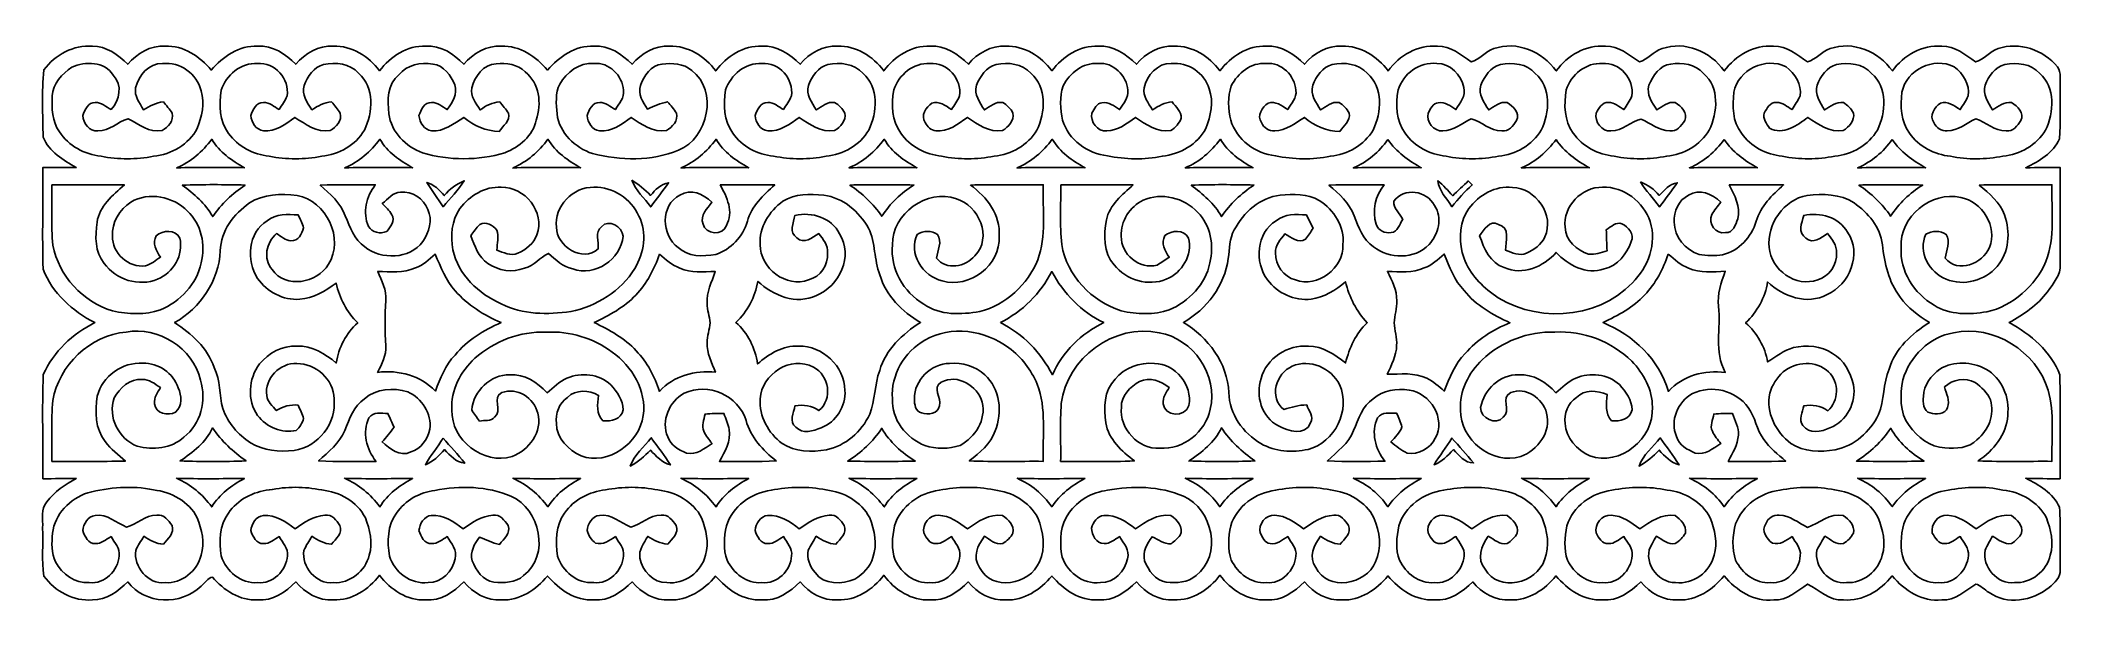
# Model space of a CAD drawing. Header units: centimetres. Extents: x -12.7 to 12.7, y -3.6 to 3.6.
import ezdxf

# ---------------------------------------------------------------- set-up
doc = ezdxf.new("R2010")
doc.units = ezdxf.units.CM
doc.header["$MEASUREMENT"] = 0
doc.layers.add('Camada 1', color=7, linetype='Continuous')

msp = doc.modelspace()

# ---------------------------------------------------------------- linework, layer by layer
at = {"layer": 'Camada 1', "color": 156}
for points, knots in [([(-12.6746, 3.18557), (-12.53525, 3.37431), (-12.30136, 3.50414), (-12.06287, 3.48262), (-12.06287, 3.48262), (-11.8872, 3.48826), (-11.73973, 3.37185), (-11.61909, 3.25683), (-11.61909, 3.25683), (-11.50302, 3.39195), (-11.33228, 3.49778), (-11.14813, 3.48333), (-11.14813, 3.48333), (-10.91741, 3.49496), (-10.70998, 3.35421), (-10.56745, 3.18311), (-10.56745, 3.18311), (-10.42069, 3.35068), (-10.2168, 3.49815), (-9.98325, 3.48333), (-9.98325, 3.48333), (-9.79416, 3.50061), (-9.63083, 3.38208), (-9.50277, 3.25683), (-9.50277, 3.25683), (-9.38671, 3.39231), (-9.21526, 3.49744), (-9.03146, 3.48333), (-9.03146, 3.48333), (-8.79792, 3.49425), (-8.58625, 3.35244), (-8.44726, 3.17394), (-8.44726, 3.17394), (-8.31355, 3.35633), (-8.09907, 3.49496), (-7.86659, 3.48297), (-7.86659, 3.48297), (-7.67749, 3.50061), (-7.51451, 3.38172), (-7.38611, 3.25683), (-7.38611, 3.25683), (-7.27075, 3.39302), (-7.09824, 3.49637), (-6.91479, 3.48333), (-6.91479, 3.48333), (-6.68372, 3.49425), (-6.47734, 3.35385), (-6.33448, 3.18311), (-6.33448, 3.18311), (-6.18771, 3.35138), (-5.98346, 3.49815), (-5.74993, 3.48333), (-5.74993, 3.48333), (-5.56083, 3.50061), (-5.3982, 3.38137), (-5.26944, 3.25683), (-5.26944, 3.25683), (-5.15408, 3.39336), (-4.98157, 3.49673), (-4.79777, 3.48333), (-4.79777, 3.48333), (-4.5653, 3.49284), (-4.35292, 3.3535), (-4.2164, 3.17358), (-4.2164, 3.17358), (-4.08094, 3.35526), (-3.86679, 3.49532), (-3.63326, 3.48333), (-3.63326, 3.48333), (-3.44452, 3.4999), (-3.28153, 3.38137), (-3.15241, 3.25754), (-3.15241, 3.25754), (-3.03742, 3.39372), (-2.86456, 3.49673), (-2.68145, 3.48333), (-2.68145, 3.48333), (-2.44863, 3.49284), (-2.2366, 3.35385), (-2.10007, 3.17358), (-2.10007, 3.17358), (-1.96461, 3.35562), (-1.75012, 3.49532), (-1.51659, 3.48333), (-1.51659, 3.48333), (-1.32785, 3.49956), (-1.16521, 3.38101), (-1.03575, 3.25754), (-1.03575, 3.25754), (-0.92109, 3.39443), (-0.74789, 3.49637), (-0.56479, 3.48333), (-0.56479, 3.48333), (-0.33197, 3.49284), (-0.1203, 3.3535), (0.01658, 3.17394), (0.01658, 3.17394), (0.15239, 3.35526), (0.36653, 3.49566), (0.60042, 3.48333), (0.60042, 3.48333), (0.78916, 3.49956), (0.95144, 3.38067), (1.08091, 3.2572), (1.08091, 3.2572), (1.1952, 3.39478), (1.36877, 3.49673), (1.55222, 3.48333), (1.55222, 3.48333), (1.78435, 3.4925), (1.99602, 3.3535), (2.13254, 3.17394), (2.13254, 3.17394), (2.26871, 3.35562), (2.48284, 3.49532), (2.71673, 3.48333), (2.71673, 3.48333), (2.90512, 3.49919), (3.06811, 3.38101), (3.19722, 3.2572), (3.19722, 3.2572), (3.31152, 3.39443), (3.48509, 3.49673), (3.66854, 3.48333), (3.66854, 3.48333), (3.90102, 3.4925), (4.11268, 3.3535), (4.24921, 3.17358), (4.24921, 3.17358), (4.39173, 3.3669), (4.62421, 3.50697), (4.87045, 3.48262), (4.87045, 3.48262), (5.03802, 3.49284), (5.16607, 3.37043), (5.29695, 3.28577), (5.29695, 3.28577), (5.39962, 3.31823), (5.47546, 3.417), (5.58129, 3.45263), (5.58129, 3.45263), (5.8688, 3.55599), (6.193, 3.41453), (6.36551, 3.17324), (6.36551, 3.17324), (6.50768, 3.36656), (6.73981, 3.50697), (6.98605, 3.48262), (6.98605, 3.48262), (7.15362, 3.49284), (7.28169, 3.37043), (7.41327, 3.28648), (7.41327, 3.28648), (7.51592, 3.31645), (7.59142, 3.41806), (7.69796, 3.45263), (7.69796, 3.45263), (7.98512, 3.55564), (8.30967, 3.41488), (8.48147, 3.17324), (8.48147, 3.17324), (8.624, 3.36656), (8.85613, 3.50697), (9.10237, 3.48297), (9.10237, 3.48297), (9.27028, 3.4932), (9.39765, 3.37007), (9.52958, 3.28719), (9.52958, 3.28719), (9.63188, 3.3147), (9.70808, 3.41911), (9.81463, 3.45263), (9.81463, 3.45263), (10.10179, 3.55564), (10.42563, 3.41453), (10.5978, 3.17358), (10.5978, 3.17358), (10.74067, 3.3669), (10.9735, 3.50731), (11.22045, 3.48262), (11.22045, 3.48262), (11.38802, 3.49284), (11.51502, 3.36973), (11.64624, 3.28612), (11.64624, 3.28612), (11.74891, 3.31752), (11.82475, 3.41806), (11.93129, 3.45298), (11.93129, 3.45298), (12.19412, 3.54507), (12.50209, 3.43675), (12.67566, 3.22403), (12.67566, 3.22403), (12.72821, 3.14888), (12.70528, 3.05118), (12.71093, 2.96509), (12.71093, 2.96509), (12.70353, 2.74954), (12.72222, 2.53259), (12.70246, 2.31775), (12.70246, 2.31775), (12.62238, 2.14207), (12.44564, 2.03412), (12.27737, 1.95333), (12.27737, 1.95333), (12.4213, 1.95896), (12.56558, 1.95791), (12.70987, 1.95896), (12.70987, 1.95896), (12.71023, 1.55292), (12.71023, 1.14723), (12.71057, 0.74153), (12.71057, 0.74153), (12.7201, 0.60537), (12.62486, 0.49847), (12.55112, 0.39475), (12.55112, 0.39475), (12.42625, 0.22542), (12.24879, 0.10759), (12.06782, 0.00528), (12.06782, 0.00528), (12.3391, -0.13864), (12.59769, -0.35806), (12.70528, -0.65229), (12.70528, -0.65229), (12.71729, -1.08725), (12.70669, -1.5233), (12.70987, -1.95896), (12.70987, -1.95896), (12.56558, -1.95757), (12.4213, -1.95862), (12.27737, -1.95333), (12.27737, -1.95333), (12.44564, -2.03412), (12.62238, -2.14171), (12.70246, -2.31775), (12.70246, -2.31775), (12.7208, -2.57774), (12.70599, -2.83986), (12.70987, -3.10056), (12.70987, -3.10056), (12.71939, -3.1997), (12.64072, -3.26955), (12.57229, -3.32705), (12.57229, -3.32705), (12.36379, -3.49391), (12.041, -3.55389), (11.81452, -3.38878), (11.81452, -3.38878), (11.75597, -3.35845), (11.71222, -3.296), (11.6466, -3.28507), (11.6466, -3.28507), (11.51573, -3.37007), (11.38802, -3.4925), (11.22045, -3.48262), (11.22045, -3.48262), (10.9728, -3.50979), (10.74949, -3.36267), (10.59568, -3.18206), (10.59568, -3.18206), (10.44751, -3.36408), (10.22456, -3.5059), (9.98149, -3.48297), (9.98149, -3.48297), (9.80227, -3.50061), (9.67739, -3.3528), (9.53099, -3.28329), (9.53099, -3.28329), (9.40082, -3.37043), (9.27169, -3.4925), (9.10378, -3.48262), (9.10378, -3.48262), (8.85613, -3.51013), (8.63353, -3.36232), (8.47936, -3.18206), (8.47936, -3.18206), (8.33825, -3.3535), (8.13223, -3.49355), (7.90222, -3.48333), (7.90222, -3.48333), (7.71842, -3.49673), (7.5445, -3.39478), (7.42984, -3.2579), (7.42984, -3.2579), (7.30037, -3.38067), (7.13846, -3.49919), (6.95042, -3.48333), (6.95042, -3.48333), (6.71547, -3.49849), (6.5098, -3.35138), (6.36269, -3.18206), (6.36269, -3.18206), (6.22194, -3.35385), (6.01556, -3.49355), (5.78555, -3.48333), (5.78555, -3.48333), (5.6021, -3.49673), (5.42819, -3.39514), (5.31388, -3.25754), (5.31388, -3.25754), (5.18407, -3.3803), (5.02214, -3.49919), (4.8334, -3.48333), (4.8334, -3.48333), (4.5988, -3.49815), (4.39349, -3.35138), (4.24638, -3.18206), (4.24638, -3.18206), (4.10562, -3.35385), (3.8989, -3.49355), (3.66888, -3.48333), (3.66888, -3.48333), (3.48543, -3.49673), (3.31152, -3.39478), (3.19722, -3.2572), (3.19722, -3.2572), (3.06775, -3.38067), (2.90547, -3.49956), (2.71673, -3.48333), (2.71673, -3.48333), (2.48284, -3.49532), (2.268, -3.35562), (2.13254, -3.17324), (2.13254, -3.17324), (1.99672, -3.3535), (1.78435, -3.4925), (1.55187, -3.48333), (1.55187, -3.48333), (1.36842, -3.49673), (1.1952, -3.39443), (1.08091, -3.25754), (1.08091, -3.25754), (0.95144, -3.38067), (0.7888, -3.49919), (0.60042, -3.48333), (0.60042, -3.48333), (0.36653, -3.49778), (0.16121, -3.35244), (0.01551, -3.18311), (0.01551, -3.18311), (-0.1277, -3.35314), (-0.33372, -3.49391), (-0.56479, -3.48333), (-0.56479, -3.48333), (-0.74824, -3.49673), (-0.92109, -3.39407), (-1.03611, -3.2572), (-1.03611, -3.2572), (-1.16521, -3.38137), (-1.32785, -3.4999), (-1.51659, -3.48333), (-1.51659, -3.48333), (-1.75048, -3.49532), (-1.96461, -3.35526), (-2.10007, -3.17324), (-2.10007, -3.17324), (-2.23626, -3.3535), (-2.44863, -3.4925), (-2.68145, -3.48333), (-2.68145, -3.48333), (-2.86456, -3.49637), (-3.03742, -3.39407), (-3.15241, -3.25754), (-3.15241, -3.25754), (-3.28153, -3.38101), (-3.44416, -3.4999), (-3.63326, -3.48333), (-3.63326, -3.48333), (-3.86644, -3.49778), (-4.07175, -3.35173), (-4.21781, -3.18311), (-4.21781, -3.18311), (-4.36104, -3.3535), (-4.56706, -3.49425), (-4.79812, -3.48333), (-4.79812, -3.48333), (-4.98157, -3.49637), (-5.15408, -3.39302), (-5.26944, -3.25683), (-5.26944, -3.25683), (-5.3982, -3.38137), (-5.56083, -3.50026), (-5.74993, -3.48333), (-5.74993, -3.48333), (-5.98311, -3.49778), (-6.18808, -3.35173), (-6.33448, -3.18311), (-6.33448, -3.18311), (-6.47734, -3.35385), (-6.68338, -3.49425), (-6.91444, -3.48333), (-6.91444, -3.48333), (-7.09824, -3.49673), (-7.27075, -3.39302), (-7.38611, -3.25683), (-7.38611, -3.25683), (-7.51451, -3.38172), (-7.67749, -3.50026), (-7.86659, -3.48333), (-7.86659, -3.48333), (-8.09978, -3.49532), (-8.31355, -3.35492), (-8.44902, -3.17324), (-8.44902, -3.17324), (-8.5852, -3.35421), (-8.79862, -3.49284), (-9.03146, -3.48333), (-9.03146, -3.48333), (-9.2149, -3.49637), (-9.38706, -3.39231), (-9.50277, -3.25683), (-9.50277, -3.25683), (-9.63118, -3.38208), (-9.79416, -3.50061), (-9.98325, -3.48333), (-9.98325, -3.48333), (-10.20867, -3.49673), (-10.41223, -3.35986), (-10.55299, -3.1951), (-10.55299, -3.1951), (-10.61297, -3.20781), (-10.64683, -3.27377), (-10.6948, -3.30904), (-10.6948, -3.30904), (-10.94775, -3.55423), (-11.40213, -3.54576), (-11.61909, -3.25683), (-11.61909, -3.25683), (-11.73973, -3.37149), (-11.8872, -3.48791), (-12.06287, -3.48262), (-12.06287, -3.48262), (-12.30136, -3.50414), (-12.5356, -3.37467), (-12.6746, -3.18523), (-12.6746, -3.18523), (-12.70705, -2.98414), (-12.67953, -2.77777), (-12.69012, -2.57493), (-12.69012, -2.57493), (-12.68271, -2.46661), (-12.71834, -2.3382), (-12.63614, -2.25071), (-12.63614, -2.25071), (-12.54548, -2.11666), (-12.40296, -2.03482), (-12.26643, -1.95545), (-12.26643, -1.95545), (-12.40683, -1.95721), (-12.54724, -1.95791), (-12.68729, -1.95791), (-12.68729, -1.95791), (-12.68306, -1.52118), (-12.70035, -1.08303), (-12.682, -0.64698), (-12.682, -0.64698), (-12.55289, -0.36089), (-12.31265, -0.13263), (-12.03254, 0.00528), (-12.03254, 0.00528), (-12.31512, 0.14887), (-12.56876, 0.37782), (-12.68483, 0.67768), (-12.68483, 0.67768), (-12.69646, 1.10418), (-12.68518, 1.53141), (-12.68729, 1.95791), (-12.68729, 1.95791), (-12.54724, 1.95826), (-12.40683, 1.95757), (-12.26678, 1.95545), (-12.26678, 1.95545), (-12.42977, 2.04964), (-12.60933, 2.15652), (-12.68412, 2.3382), (-12.68412, 2.3382), (-12.68906, 2.61972), (-12.70282, 2.90583), (-12.6746, 3.18557)], [0, 0, 0, 0, 0.00826446, 0.00826446, 0.00826446, 0.00826446, 0.01652893, 0.01652893, 0.01652893, 0.01652893, 0.02479339, 0.02479339, 0.02479339, 0.02479339, 0.03305785, 0.03305785, 0.03305785, 0.03305785, 0.04132231, 0.04132231, 0.04132231, 0.04132231, 0.04958678, 0.04958678, 0.04958678, 0.04958678, 0.05785124, 0.05785124, 0.05785124, 0.05785124, 0.0661157, 0.0661157, 0.0661157, 0.0661157, 0.07438017, 0.07438017, 0.07438017, 0.07438017, 0.08264463, 0.08264463, 0.08264463, 0.08264463, 0.09090909, 0.09090909, 0.09090909, 0.09090909, 0.09917355, 0.09917355, 0.09917355, 0.09917355, 0.10743802, 0.10743802, 0.10743802, 0.10743802, 0.11570248, 0.11570248, 0.11570248, 0.11570248, 0.12396694, 0.12396694, 0.12396694, 0.12396694, 0.1322314, 0.1322314, 0.1322314, 0.1322314, 0.14049587, 0.14049587, 0.14049587, 0.14049587, 0.14876033, 0.14876033, 0.14876033, 0.14876033, 0.15702479, 0.15702479, 0.15702479, 0.15702479, 0.16528926, 0.16528926, 0.16528926, 0.16528926, 0.17355372, 0.17355372, 0.17355372, 0.17355372, 0.18181818, 0.18181818, 0.18181818, 0.18181818, 0.19008264, 0.19008264, 0.19008264, 0.19008264, 0.19834711, 0.19834711, 0.19834711, 0.19834711, 0.20661157, 0.20661157, 0.20661157, 0.20661157, 0.21487603, 0.21487603, 0.21487603, 0.21487603, 0.2231405, 0.2231405, 0.2231405, 0.2231405, 0.23140496, 0.23140496, 0.23140496, 0.23140496, 0.23966942, 0.23966942, 0.23966942, 0.23966942, 0.24793388, 0.24793388, 0.24793388, 0.24793388, 0.25619835, 0.25619835, 0.25619835, 0.25619835, 0.26446281, 0.26446281, 0.26446281, 0.26446281, 0.27272727, 0.27272727, 0.27272727, 0.27272727, 0.28099174, 0.28099174, 0.28099174, 0.28099174, 0.2892562, 0.2892562, 0.2892562, 0.2892562, 0.29752066, 0.29752066, 0.29752066, 0.29752066, 0.30578512, 0.30578512, 0.30578512, 0.30578512, 0.31404959, 0.31404959, 0.31404959, 0.31404959, 0.32231405, 0.32231405, 0.32231405, 0.32231405, 0.33057851, 0.33057851, 0.33057851, 0.33057851, 0.33884298, 0.33884298, 0.33884298, 0.33884298, 0.34710744, 0.34710744, 0.34710744, 0.34710744, 0.3553719, 0.3553719, 0.3553719, 0.3553719, 0.36363636, 0.36363636, 0.36363636, 0.36363636, 0.37190083, 0.37190083, 0.37190083, 0.37190083, 0.38016529, 0.38016529, 0.38016529, 0.38016529, 0.38842975, 0.38842975, 0.38842975, 0.38842975, 0.39669421, 0.39669421, 0.39669421, 0.39669421, 0.40495868, 0.40495868, 0.40495868, 0.40495868, 0.41322314, 0.41322314, 0.41322314, 0.41322314, 0.4214876, 0.4214876, 0.4214876, 0.4214876, 0.42975207, 0.42975207, 0.42975207, 0.42975207, 0.43801653, 0.43801653, 0.43801653, 0.43801653, 0.44628099, 0.44628099, 0.44628099, 0.44628099, 0.45454545, 0.45454545, 0.45454545, 0.45454545, 0.46280992, 0.46280992, 0.46280992, 0.46280992, 0.47107438, 0.47107438, 0.47107438, 0.47107438, 0.47933884, 0.47933884, 0.47933884, 0.47933884, 0.48760331, 0.48760331, 0.48760331, 0.48760331, 0.49586777, 0.49586777, 0.49586777, 0.49586777, 0.50413223, 0.50413223, 0.50413223, 0.50413223, 0.51239669, 0.51239669, 0.51239669, 0.51239669, 0.52066116, 0.52066116, 0.52066116, 0.52066116, 0.52892562, 0.52892562, 0.52892562, 0.52892562, 0.53719008, 0.53719008, 0.53719008, 0.53719008, 0.54545455, 0.54545455, 0.54545455, 0.54545455, 0.55371901, 0.55371901, 0.55371901, 0.55371901, 0.56198347, 0.56198347, 0.56198347, 0.56198347, 0.57024793, 0.57024793, 0.57024793, 0.57024793, 0.5785124, 0.5785124, 0.5785124, 0.5785124, 0.58677686, 0.58677686, 0.58677686, 0.58677686, 0.59504132, 0.59504132, 0.59504132, 0.59504132, 0.60330579, 0.60330579, 0.60330579, 0.60330579, 0.61157025, 0.61157025, 0.61157025, 0.61157025, 0.61983471, 0.61983471, 0.61983471, 0.61983471, 0.62809917, 0.62809917, 0.62809917, 0.62809917, 0.63636364, 0.63636364, 0.63636364, 0.63636364, 0.6446281, 0.6446281, 0.6446281, 0.6446281, 0.65289256, 0.65289256, 0.65289256, 0.65289256, 0.66115702, 0.66115702, 0.66115702, 0.66115702, 0.66942149, 0.66942149, 0.66942149, 0.66942149, 0.67768595, 0.67768595, 0.67768595, 0.67768595, 0.68595041, 0.68595041, 0.68595041, 0.68595041, 0.69421488, 0.69421488, 0.69421488, 0.69421488, 0.70247934, 0.70247934, 0.70247934, 0.70247934, 0.7107438, 0.7107438, 0.7107438, 0.7107438, 0.71900826, 0.71900826, 0.71900826, 0.71900826, 0.72727273, 0.72727273, 0.72727273, 0.72727273, 0.73553719, 0.73553719, 0.73553719, 0.73553719, 0.74380165, 0.74380165, 0.74380165, 0.74380165, 0.75206612, 0.75206612, 0.75206612, 0.75206612, 0.76033058, 0.76033058, 0.76033058, 0.76033058, 0.76859504, 0.76859504, 0.76859504, 0.76859504, 0.7768595, 0.7768595, 0.7768595, 0.7768595, 0.78512397, 0.78512397, 0.78512397, 0.78512397, 0.79338843, 0.79338843, 0.79338843, 0.79338843, 0.80165289, 0.80165289, 0.80165289, 0.80165289, 0.80991736, 0.80991736, 0.80991736, 0.80991736, 0.81818182, 0.81818182, 0.81818182, 0.81818182, 0.82644628, 0.82644628, 0.82644628, 0.82644628, 0.83471074, 0.83471074, 0.83471074, 0.83471074, 0.84297521, 0.84297521, 0.84297521, 0.84297521, 0.85123967, 0.85123967, 0.85123967, 0.85123967, 0.85950413, 0.85950413, 0.85950413, 0.85950413, 0.8677686, 0.8677686, 0.8677686, 0.8677686, 0.87603306, 0.87603306, 0.87603306, 0.87603306, 0.88429752, 0.88429752, 0.88429752, 0.88429752, 0.89256198, 0.89256198, 0.89256198, 0.89256198, 0.90082645, 0.90082645, 0.90082645, 0.90082645, 0.90909091, 0.90909091, 0.90909091, 0.90909091, 0.91735537, 0.91735537, 0.91735537, 0.91735537, 0.92561983, 0.92561983, 0.92561983, 0.92561983, 0.9338843, 0.9338843, 0.9338843, 0.9338843, 0.94214876, 0.94214876, 0.94214876, 0.94214876, 0.95041322, 0.95041322, 0.95041322, 0.95041322, 0.95867769, 0.95867769, 0.95867769, 0.95867769, 0.96694215, 0.96694215, 0.96694215, 0.96694215, 0.97520661, 0.97520661, 0.97520661, 0.97520661, 0.98347107, 0.98347107, 0.98347107, 0.98347107, 1, 1, 1, 1]), ([(8.60212, 2.90547), (8.60212, 2.90547), (8.60212, 2.90547), (8.60212, 2.90547), (8.60212, 2.90547), (8.58166, 2.73156), (8.58519, 2.53471), (8.69667, 2.38972), (8.69667, 2.38972), (8.81238, 2.22074), (9.0103, 2.11949), (9.21173, 2.09937), (9.21173, 2.09937), (9.42974, 2.05527), (9.65553, 2.05598), (9.87354, 2.10007), (9.87354, 2.10007), (10.08803, 2.12266), (10.29794, 2.23908), (10.4094, 2.42746), (10.4094, 2.42746), (10.5163, 2.65112), (10.53994, 2.96545), (10.33604, 3.14218), (10.33604, 3.14218), (10.22738, 3.2646), (10.04851, 3.28365), (9.89646, 3.25366), (9.89646, 3.25366), (9.77229, 3.22333), (9.69362, 3.10373), (9.64988, 2.99191), (9.64988, 2.99191), (9.61707, 2.87655), (9.68798, 2.77707), (9.74266, 2.68252), (9.74266, 2.68252), (9.81779, 2.72274), (9.88942, 2.79082), (9.98185, 2.77424), (9.98185, 2.77424), (10.03194, 2.74109), (10.0845, 2.69909), (10.10778, 2.64125), (10.10778, 2.64125), (10.12789, 2.54669), (10.05028, 2.47049), (9.97937, 2.42217), (9.97937, 2.42217), (9.81145, 2.3943), (9.66645, 2.49977), (9.53557, 2.58833), (9.53557, 2.58833), (9.40187, 2.4899), (9.22019, 2.35549), (9.05191, 2.45321), (9.05191, 2.45321), (9.01064, 2.50647), (8.96443, 2.57069), (8.98418, 2.64195), (8.98418, 2.64195), (9.01805, 2.6998), (9.05968, 2.78306), (9.1394, 2.77388), (9.1394, 2.77388), (9.21525, 2.78129), (9.27169, 2.7185), (9.3352, 2.6871), (9.3352, 2.6871), (9.37012, 2.74319), (9.40964, 2.79717), (9.43504, 2.85855), (9.43504, 2.85855), (9.46326, 3.0046), (9.36907, 3.13972), (9.25934, 3.22474), (9.25934, 3.22474), (9.00077, 3.35492), (8.65857, 3.18735), (8.60212, 2.90547)], [0, 0, 0, 0, 0.04761905, 0.04761905, 0.04761905, 0.04761905, 0.0952381, 0.0952381, 0.0952381, 0.0952381, 0.14285714, 0.14285714, 0.14285714, 0.14285714, 0.19047619, 0.19047619, 0.19047619, 0.19047619, 0.23809524, 0.23809524, 0.23809524, 0.23809524, 0.28571429, 0.28571429, 0.28571429, 0.28571429, 0.33333333, 0.33333333, 0.33333333, 0.33333333, 0.38095238, 0.38095238, 0.38095238, 0.38095238, 0.42857143, 0.42857143, 0.42857143, 0.42857143, 0.47619048, 0.47619048, 0.47619048, 0.47619048, 0.52380952, 0.52380952, 0.52380952, 0.52380952, 0.57142857, 0.57142857, 0.57142857, 0.57142857, 0.61904762, 0.61904762, 0.61904762, 0.61904762, 0.66666667, 0.66666667, 0.66666667, 0.66666667, 0.71428571, 0.71428571, 0.71428571, 0.71428571, 0.76190476, 0.76190476, 0.76190476, 0.76190476, 0.80952381, 0.80952381, 0.80952381, 0.80952381, 0.85714286, 0.85714286, 0.85714286, 0.85714286, 0.9047619, 0.9047619, 0.9047619, 0.9047619, 1, 1, 1, 1]), ([(10.71845, 2.90512), (10.71845, 2.90512), (10.71845, 2.90512), (10.71845, 2.90512), (10.71845, 2.90512), (10.69798, 2.7312), (10.70186, 2.53471), (10.81334, 2.38972), (10.81334, 2.38972), (10.92904, 2.22074), (11.12697, 2.11949), (11.3284, 2.09902), (11.3284, 2.09902), (11.5464, 2.05493), (11.7722, 2.05634), (11.9902, 2.10043), (11.9902, 2.10043), (12.20504, 2.12231), (12.4146, 2.23908), (12.52573, 2.42746), (12.52573, 2.42746), (12.63261, 2.65112), (12.6566, 2.96545), (12.4527, 3.14218), (12.4527, 3.14218), (12.34405, 3.2646), (12.16518, 3.28329), (12.01313, 3.25366), (12.01313, 3.25366), (11.88895, 3.22333), (11.80994, 3.10409), (11.76655, 2.99191), (11.76655, 2.99191), (11.73373, 2.87655), (11.80465, 2.77741), (11.85898, 2.68286), (11.85898, 2.68286), (11.93411, 2.72308), (12.00608, 2.79082), (12.09852, 2.77424), (12.09852, 2.77424), (12.17295, 2.72837), (12.26043, 2.64442), (12.21598, 2.54847), (12.21598, 2.54847), (12.17224, 2.48603), (12.11757, 2.40205), (12.02937, 2.41864), (12.02937, 2.41864), (11.88437, 2.41477), (11.77854, 2.52942), (11.64802, 2.57104), (11.64802, 2.57104), (11.53018, 2.51741), (11.42576, 2.41864), (11.28923, 2.41864), (11.28923, 2.41864), (11.21587, 2.41299), (11.14636, 2.45497), (11.12131, 2.52411), (11.12131, 2.52411), (11.05675, 2.61267), (11.13013, 2.71533), (11.20386, 2.76895), (11.20386, 2.76895), (11.29805, 2.79788), (11.37637, 2.73297), (11.45151, 2.6871), (11.45151, 2.6871), (11.48644, 2.74319), (11.52594, 2.79717), (11.55171, 2.85855), (11.55171, 2.85855), (11.57886, 3.00426), (11.48574, 3.13972), (11.37601, 3.22438), (11.37601, 3.22438), (11.11744, 3.35526), (10.77489, 3.18735), (10.71845, 2.90512)], [0, 0, 0, 0, 0.04761905, 0.04761905, 0.04761905, 0.04761905, 0.0952381, 0.0952381, 0.0952381, 0.0952381, 0.14285714, 0.14285714, 0.14285714, 0.14285714, 0.19047619, 0.19047619, 0.19047619, 0.19047619, 0.23809524, 0.23809524, 0.23809524, 0.23809524, 0.28571429, 0.28571429, 0.28571429, 0.28571429, 0.33333333, 0.33333333, 0.33333333, 0.33333333, 0.38095238, 0.38095238, 0.38095238, 0.38095238, 0.42857143, 0.42857143, 0.42857143, 0.42857143, 0.47619048, 0.47619048, 0.47619048, 0.47619048, 0.52380952, 0.52380952, 0.52380952, 0.52380952, 0.57142857, 0.57142857, 0.57142857, 0.57142857, 0.61904762, 0.61904762, 0.61904762, 0.61904762, 0.66666667, 0.66666667, 0.66666667, 0.66666667, 0.71428571, 0.71428571, 0.71428571, 0.71428571, 0.76190476, 0.76190476, 0.76190476, 0.76190476, 0.80952381, 0.80952381, 0.80952381, 0.80952381, 0.85714286, 0.85714286, 0.85714286, 0.85714286, 0.9047619, 0.9047619, 0.9047619, 0.9047619, 1, 1, 1, 1]), ([(-12.32323, 3.21875), (-12.32323, 3.21875), (-12.32323, 3.21875), (-12.32323, 3.21875), (-12.32323, 3.21875), (-12.44529, 3.13689), (-12.56277, 3.01449), (-12.56911, 2.85855), (-12.56911, 2.85855), (-12.57829, 2.70544), (-12.57194, 2.53753), (-12.47951, 2.4077), (-12.47951, 2.4077), (-12.36662, 2.22885), (-12.16271, 2.12054), (-11.95492, 2.09973), (-11.95492, 2.09973), (-11.73691, 2.05563), (-11.51149, 2.05563), (-11.29347, 2.09937), (-11.29347, 2.09937), (-11.07016, 2.12231), (-10.85003, 2.24683), (-10.74384, 2.44863), (-10.74384, 2.44863), (-10.6881, 2.59715), (-10.64506, 2.76436), (-10.69445, 2.92099), (-10.69445, 2.92099), (-10.7449, 3.13302), (-10.9608, 3.29318), (-11.18058, 3.2646), (-11.18058, 3.2646), (-11.35415, 3.27342), (-11.48609, 3.11502), (-11.51925, 2.95875), (-11.51925, 2.95875), (-11.54041, 2.85467), (-11.4681, 2.77035), (-11.42259, 2.68464), (-11.42259, 2.68464), (-11.34427, 2.73049), (-11.26278, 2.77459), (-11.1707, 2.78341), (-11.1707, 2.78341), (-11.13261, 2.73685), (-11.09097, 2.69275), (-11.05887, 2.64125), (-11.05887, 2.64125), (-11.03453, 2.54599), (-11.1125, 2.46661), (-11.18693, 2.42181), (-11.18693, 2.42181), (-11.3485, 2.39182), (-11.48115, 2.50119), (-11.6145, 2.57104), (-11.6145, 2.57104), (-11.74573, 2.53259), (-11.8498, 2.41406), (-11.99479, 2.41864), (-11.99479, 2.41864), (-12.1038, 2.40875), (-12.17612, 2.51354), (-12.18599, 2.6109), (-12.18599, 2.6109), (-12.15989, 2.68111), (-12.11791, 2.78129), (-12.02724, 2.77388), (-12.02724, 2.77388), (-11.94999, 2.78306), (-11.89284, 2.71921), (-11.82899, 2.68746), (-11.82899, 2.68746), (-11.72033, 2.80563), (-11.68118, 2.99332), (-11.80112, 3.11925), (-11.80112, 3.11925), (-11.90872, 3.29423), (-12.1546, 3.29635), (-12.32323, 3.21875)], [0, 0, 0, 0, 0.04761905, 0.04761905, 0.04761905, 0.04761905, 0.0952381, 0.0952381, 0.0952381, 0.0952381, 0.14285714, 0.14285714, 0.14285714, 0.14285714, 0.19047619, 0.19047619, 0.19047619, 0.19047619, 0.23809524, 0.23809524, 0.23809524, 0.23809524, 0.28571429, 0.28571429, 0.28571429, 0.28571429, 0.33333333, 0.33333333, 0.33333333, 0.33333333, 0.38095238, 0.38095238, 0.38095238, 0.38095238, 0.42857143, 0.42857143, 0.42857143, 0.42857143, 0.47619048, 0.47619048, 0.47619048, 0.47619048, 0.52380952, 0.52380952, 0.52380952, 0.52380952, 0.57142857, 0.57142857, 0.57142857, 0.57142857, 0.61904762, 0.61904762, 0.61904762, 0.61904762, 0.66666667, 0.66666667, 0.66666667, 0.66666667, 0.71428571, 0.71428571, 0.71428571, 0.71428571, 0.76190476, 0.76190476, 0.76190476, 0.76190476, 0.80952381, 0.80952381, 0.80952381, 0.80952381, 0.85714286, 0.85714286, 0.85714286, 0.85714286, 0.9047619, 0.9047619, 0.9047619, 0.9047619, 1, 1, 1, 1]), ([(-10.44116, 2.92946), (-10.44116, 2.92946), (-10.44116, 2.92946), (-10.44116, 2.92946), (-10.44116, 2.92946), (-10.4715, 2.74742), (-10.46444, 2.54), (-10.34873, 2.3869), (-10.34873, 2.3869), (-10.23408, 2.21967), (-10.03758, 2.12019), (-9.83826, 2.09973), (-9.83826, 2.09973), (-9.62025, 2.05563), (-9.39447, 2.05563), (-9.17645, 2.09973), (-9.17645, 2.09973), (-8.9609, 2.12124), (-8.75136, 2.23801), (-8.63917, 2.42605), (-8.63917, 2.42605), (-8.53122, 2.65041), (-8.50758, 2.9665), (-8.71361, 3.14325), (-8.71361, 3.14325), (-8.82156, 3.26602), (-9.00147, 3.28329), (-9.15281, 3.25332), (-9.15281, 3.25332), (-9.2777, 3.22297), (-9.35319, 3.10232), (-9.3987, 2.9912), (-9.3987, 2.9912), (-9.43327, 2.87443), (-9.35919, 2.776), (-9.30027, 2.68323), (-9.30027, 2.68323), (-9.22478, 2.73227), (-9.14505, 2.77812), (-9.05298, 2.7827), (-9.05298, 2.7827), (-9.01523, 2.73649), (-8.97431, 2.69275), (-8.94291, 2.64125), (-8.94291, 2.64125), (-8.91857, 2.54635), (-8.99618, 2.46698), (-9.07062, 2.42181), (-9.07062, 2.42181), (-9.23784, 2.39535), (-9.38176, 2.50119), (-9.51335, 2.58762), (-9.51335, 2.58762), (-9.62942, 2.5026), (-9.75959, 2.40595), (-9.91164, 2.42005), (-9.91164, 2.42005), (-10.00548, 2.43028), (-10.06051, 2.52552), (-10.06968, 2.6109), (-10.06968, 2.6109), (-10.04393, 2.68145), (-10.0016, 2.78129), (-9.91058, 2.77388), (-9.91058, 2.77388), (-9.83368, 2.78306), (-9.77652, 2.71885), (-9.71268, 2.68746), (-9.71268, 2.68746), (-9.67705, 2.74284), (-9.63753, 2.79681), (-9.61284, 2.8582), (-9.61284, 2.8582), (-9.57826, 3.0674), (-9.76947, 3.28894), (-9.98573, 3.26565), (-9.98573, 3.26565), (-10.19315, 3.28083), (-10.38225, 3.12032), (-10.44116, 2.92946)], [0, 0, 0, 0, 0.04761905, 0.04761905, 0.04761905, 0.04761905, 0.0952381, 0.0952381, 0.0952381, 0.0952381, 0.14285714, 0.14285714, 0.14285714, 0.14285714, 0.19047619, 0.19047619, 0.19047619, 0.19047619, 0.23809524, 0.23809524, 0.23809524, 0.23809524, 0.28571429, 0.28571429, 0.28571429, 0.28571429, 0.33333333, 0.33333333, 0.33333333, 0.33333333, 0.38095238, 0.38095238, 0.38095238, 0.38095238, 0.42857143, 0.42857143, 0.42857143, 0.42857143, 0.47619048, 0.47619048, 0.47619048, 0.47619048, 0.52380952, 0.52380952, 0.52380952, 0.52380952, 0.57142857, 0.57142857, 0.57142857, 0.57142857, 0.61904762, 0.61904762, 0.61904762, 0.61904762, 0.66666667, 0.66666667, 0.66666667, 0.66666667, 0.71428571, 0.71428571, 0.71428571, 0.71428571, 0.76190476, 0.76190476, 0.76190476, 0.76190476, 0.80952381, 0.80952381, 0.80952381, 0.80952381, 0.85714286, 0.85714286, 0.85714286, 0.85714286, 0.9047619, 0.9047619, 0.9047619, 0.9047619, 1, 1, 1, 1]), ([(-8.2049, 3.12384), (-8.2049, 3.12384), (-8.2049, 3.12384), (-8.2049, 3.12384), (-8.2049, 3.12384), (-8.34812, 3.00496), (-8.35342, 2.80387), (-8.33013, 2.63384), (-8.33013, 2.63384), (-8.30473, 2.40276), (-8.11777, 2.22003), (-7.90751, 2.14066), (-7.90751, 2.14066), (-7.57061, 2.04399), (-7.20724, 2.04257), (-6.87105, 2.14241), (-6.87105, 2.14241), (-6.69042, 2.21473), (-6.51791, 2.35549), (-6.47559, 2.5541), (-6.47559, 2.5541), (-6.40644, 2.75943), (-6.43431, 3.02153), (-6.61599, 3.16089), (-6.61599, 3.16089), (-6.70877, 3.25754), (-6.8527, 3.27377), (-6.97934, 3.26248), (-6.97934, 3.26248), (-7.13951, 3.25578), (-7.25416, 3.10339), (-7.28627, 2.95875), (-7.28627, 2.95875), (-7.31061, 2.85221), (-7.23229, 2.76859), (-7.1829, 2.68286), (-7.1829, 2.68286), (-7.10812, 2.73297), (-7.02839, 2.77883), (-6.93596, 2.78236), (-6.93596, 2.78236), (-6.89856, 2.73614), (-6.85729, 2.69239), (-6.82695, 2.64089), (-6.82695, 2.64089), (-6.79944, 2.54565), (-6.89539, 2.48179), (-6.9416, 2.41123), (-6.9416, 2.41123), (-7.10742, 2.4144), (-7.26193, 2.48038), (-7.38645, 2.58797), (-7.38645, 2.58797), (-7.51063, 2.50966), (-7.63905, 2.40558), (-7.79497, 2.42005), (-7.79497, 2.42005), (-7.88882, 2.42992), (-7.94419, 2.52552), (-7.95266, 2.6109), (-7.95266, 2.6109), (-7.92903, 2.68181), (-7.88317, 2.78095), (-7.79392, 2.77388), (-7.79392, 2.77388), (-7.71701, 2.7827), (-7.66022, 2.71885), (-7.596, 2.6871), (-7.596, 2.6871), (-7.5318, 2.77812), (-7.46159, 2.88149), (-7.50217, 2.99826), (-7.50217, 2.99826), (-7.54873, 3.11714), (-7.64117, 3.24167), (-7.77662, 3.25895), (-7.77662, 3.25895), (-7.93009, 3.28365), (-8.1033, 3.2512), (-8.2049, 3.12384)], [0, 0, 0, 0, 0.04761905, 0.04761905, 0.04761905, 0.04761905, 0.0952381, 0.0952381, 0.0952381, 0.0952381, 0.14285714, 0.14285714, 0.14285714, 0.14285714, 0.19047619, 0.19047619, 0.19047619, 0.19047619, 0.23809524, 0.23809524, 0.23809524, 0.23809524, 0.28571429, 0.28571429, 0.28571429, 0.28571429, 0.33333333, 0.33333333, 0.33333333, 0.33333333, 0.38095238, 0.38095238, 0.38095238, 0.38095238, 0.42857143, 0.42857143, 0.42857143, 0.42857143, 0.47619048, 0.47619048, 0.47619048, 0.47619048, 0.52380952, 0.52380952, 0.52380952, 0.52380952, 0.57142857, 0.57142857, 0.57142857, 0.57142857, 0.61904762, 0.61904762, 0.61904762, 0.61904762, 0.66666667, 0.66666667, 0.66666667, 0.66666667, 0.71428571, 0.71428571, 0.71428571, 0.71428571, 0.76190476, 0.76190476, 0.76190476, 0.76190476, 0.80952381, 0.80952381, 0.80952381, 0.80952381, 0.85714286, 0.85714286, 0.85714286, 0.85714286, 0.9047619, 0.9047619, 0.9047619, 0.9047619, 1, 1, 1, 1]), ([(-6.18031, 3.00601), (-6.18031, 3.00601), (-6.18031, 3.00601), (-6.18031, 3.00601), (-6.18031, 3.00601), (-6.23639, 2.89065), (-6.22618, 2.7566), (-6.21383, 2.63243), (-6.21383, 2.63243), (-6.18666, 2.39289), (-5.98699, 2.20591), (-5.7665, 2.13254), (-5.7665, 2.13254), (-5.41338, 2.04435), (-5.02462, 2.03412), (-4.68417, 2.17452), (-4.68417, 2.17452), (-4.30954, 2.33079), (-4.18182, 2.92276), (-4.51908, 3.17782), (-4.51908, 3.17782), (-4.61926, 3.26743), (-4.76532, 3.27447), (-4.89196, 3.25895), (-4.89196, 3.25895), (-5.03061, 3.24131), (-5.11844, 3.11114), (-5.16502, 2.99084), (-5.16502, 2.99084), (-5.19711, 2.87972), (-5.13679, 2.77777), (-5.07364, 2.69134), (-5.07364, 2.69134), (-4.99356, 2.7319), (-4.90996, 2.76506), (-4.82177, 2.78482), (-4.82177, 2.78482), (-4.7833, 2.7379), (-4.74203, 2.69275), (-4.70992, 2.64054), (-4.70992, 2.64054), (-4.68488, 2.54635), (-4.76462, 2.46732), (-4.83729, 2.42181), (-4.83729, 2.42181), (-5.00486, 2.39535), (-5.14879, 2.50048), (-5.28002, 2.58762), (-5.28002, 2.58762), (-5.39644, 2.50331), (-5.52591, 2.40558), (-5.67831, 2.42005), (-5.67831, 2.42005), (-5.77215, 2.42922), (-5.82824, 2.52552), (-5.83564, 2.6109), (-5.83564, 2.6109), (-5.81342, 2.68181), (-5.76615, 2.78095), (-5.67725, 2.77388), (-5.67725, 2.77388), (-5.60034, 2.78236), (-5.54355, 2.71885), (-5.47933, 2.6871), (-5.47933, 2.6871), (-5.4363, 2.76294), (-5.36327, 2.83457), (-5.37669, 2.9284), (-5.37669, 2.9284), (-5.39009, 3.11255), (-5.55978, 3.28719), (-5.75239, 3.26565), (-5.75239, 3.26565), (-5.93583, 3.28153), (-6.09211, 3.1563), (-6.18031, 3.00601)], [0, 0, 0, 0, 0.05, 0.05, 0.05, 0.05, 0.1, 0.1, 0.1, 0.1, 0.15, 0.15, 0.15, 0.15, 0.2, 0.2, 0.2, 0.2, 0.25, 0.25, 0.25, 0.25, 0.3, 0.3, 0.3, 0.3, 0.35, 0.35, 0.35, 0.35, 0.4, 0.4, 0.4, 0.4, 0.45, 0.45, 0.45, 0.45, 0.5, 0.5, 0.5, 0.5, 0.55, 0.55, 0.55, 0.55, 0.6, 0.6, 0.6, 0.6, 0.65, 0.65, 0.65, 0.65, 0.7, 0.7, 0.7, 0.7, 0.75, 0.75, 0.75, 0.75, 0.8, 0.8, 0.8, 0.8, 0.85, 0.85, 0.85, 0.85, 0.9, 0.9, 0.9, 0.9, 1, 1, 1, 1]), ([(-4.09151, 2.93263), (-4.09151, 2.93263), (-4.09151, 2.93263), (-4.09151, 2.93263), (-4.09151, 2.93263), (-4.1215, 2.75096), (-4.11656, 2.54353), (-4.0019, 2.39041), (-4.0019, 2.39041), (-3.88691, 2.22108), (-3.68935, 2.11983), (-3.48826, 2.09973), (-3.48826, 2.09973), (-3.27025, 2.05598), (-3.04446, 2.05563), (-2.82645, 2.09973), (-2.82645, 2.09973), (-2.61126, 2.1216), (-2.40171, 2.23838), (-2.28952, 2.42639), (-2.28952, 2.42639), (-2.18227, 2.65077), (-2.1583, 2.96615), (-2.36361, 3.14289), (-2.36361, 3.14289), (-2.47227, 3.26531), (-2.65148, 3.28365), (-2.80317, 3.25332), (-2.80317, 3.25332), (-2.9277, 3.22297), (-3.00426, 3.10303), (-3.0487, 2.9912), (-3.0487, 2.9912), (-3.08434, 2.87408), (-3.00848, 2.77566), (-2.95027, 2.68181), (-2.95027, 2.68181), (-2.87901, 2.72415), (-2.80952, 2.79259), (-2.71921, 2.77388), (-2.71921, 2.77388), (-2.66522, 2.74496), (-2.61832, 2.69662), (-2.59079, 2.64159), (-2.59079, 2.64159), (-2.5714, 2.54635), (-2.64688, 2.46873), (-2.72062, 2.42217), (-2.72062, 2.42217), (-2.88783, 2.39535), (-3.03213, 2.50048), (-3.16371, 2.58726), (-3.16371, 2.58726), (-3.28012, 2.50331), (-3.40924, 2.40629), (-3.56164, 2.42005), (-3.56164, 2.42005), (-3.65478, 2.42887), (-3.71369, 2.52518), (-3.71827, 2.61055), (-3.71827, 2.61055), (-3.69851, 2.68252), (-3.64878, 2.78058), (-3.56093, 2.77388), (-3.56093, 2.77388), (-3.48402, 2.78236), (-3.42688, 2.71885), (-3.36303, 2.68746), (-3.36303, 2.68746), (-3.32809, 2.74319), (-3.28894, 2.79681), (-3.26354, 2.85784), (-3.26354, 2.85784), (-3.22967, 3.0667), (-3.41948, 3.28894), (-3.63573, 3.26565), (-3.63573, 3.26565), (-3.84245, 3.28117), (-4.03048, 3.12173), (-4.09151, 2.93263)], [0, 0, 0, 0, 0.04761905, 0.04761905, 0.04761905, 0.04761905, 0.0952381, 0.0952381, 0.0952381, 0.0952381, 0.14285714, 0.14285714, 0.14285714, 0.14285714, 0.19047619, 0.19047619, 0.19047619, 0.19047619, 0.23809524, 0.23809524, 0.23809524, 0.23809524, 0.28571429, 0.28571429, 0.28571429, 0.28571429, 0.33333333, 0.33333333, 0.33333333, 0.33333333, 0.38095238, 0.38095238, 0.38095238, 0.38095238, 0.42857143, 0.42857143, 0.42857143, 0.42857143, 0.47619048, 0.47619048, 0.47619048, 0.47619048, 0.52380952, 0.52380952, 0.52380952, 0.52380952, 0.57142857, 0.57142857, 0.57142857, 0.57142857, 0.61904762, 0.61904762, 0.61904762, 0.61904762, 0.66666667, 0.66666667, 0.66666667, 0.66666667, 0.71428571, 0.71428571, 0.71428571, 0.71428571, 0.76190476, 0.76190476, 0.76190476, 0.76190476, 0.80952381, 0.80952381, 0.80952381, 0.80952381, 0.85714286, 0.85714286, 0.85714286, 0.85714286, 0.9047619, 0.9047619, 0.9047619, 0.9047619, 1, 1, 1, 1]), ([(-1.97484, 2.93299), (-1.97484, 2.93299), (-1.97484, 2.93299), (-1.97484, 2.93299), (-1.97484, 2.93299), (-2.00518, 2.75132), (-2.00025, 2.54353), (-1.88524, 2.39041), (-1.88524, 2.39041), (-1.77058, 2.22108), (-1.57268, 2.11983), (-1.37159, 2.09973), (-1.37159, 2.09973), (-1.15359, 2.05563), (-0.92779, 2.05598), (-0.70979, 2.10007), (-0.70979, 2.10007), (-0.49459, 2.12195), (-0.28504, 2.23838), (-0.17322, 2.42675), (-0.17322, 2.42675), (-0.06561, 2.65077), (-0.04197, 2.96615), (-0.24694, 3.14289), (-0.24694, 3.14289), (-0.3556, 3.26531), (-0.53481, 3.28329), (-0.6865, 3.25366), (-0.6865, 3.25366), (-0.81104, 3.22297), (-0.88793, 3.10303), (-0.93239, 2.99154), (-0.93239, 2.99154), (-0.96838, 2.87372), (-0.89146, 2.77566), (-0.83326, 2.68181), (-0.83326, 2.68181), (-0.76234, 2.72486), (-0.6932, 2.79259), (-0.60218, 2.77424), (-0.60218, 2.77424), (-0.54892, 2.7446), (-0.50165, 2.69662), (-0.47412, 2.64159), (-0.47412, 2.64159), (-0.45507, 2.54635), (-0.53057, 2.46909), (-0.60395, 2.42217), (-0.60395, 2.42217), (-0.77152, 2.39501), (-0.91546, 2.50048), (-1.04705, 2.58762), (-1.04705, 2.58762), (-1.16346, 2.50331), (-1.29258, 2.40595), (-1.44497, 2.42005), (-1.44497, 2.42005), (-1.50707, 2.42639), (-1.55504, 2.46803), (-1.57762, 2.52482), (-1.57762, 2.52482), (-1.64076, 2.61055), (-1.56774, 2.71638), (-1.49577, 2.76859), (-1.49577, 2.76859), (-1.40158, 2.79858), (-1.32221, 2.73368), (-1.24707, 2.68746), (-1.24707, 2.68746), (-1.21179, 2.74319), (-1.17228, 2.79681), (-1.14687, 2.85784), (-1.14687, 2.85784), (-1.11337, 3.06634), (-1.30281, 3.28894), (-1.51906, 3.26531), (-1.51906, 3.26531), (-1.72544, 3.28117), (-1.91381, 3.12208), (-1.97484, 2.93299)], [0, 0, 0, 0, 0.04761905, 0.04761905, 0.04761905, 0.04761905, 0.0952381, 0.0952381, 0.0952381, 0.0952381, 0.14285714, 0.14285714, 0.14285714, 0.14285714, 0.19047619, 0.19047619, 0.19047619, 0.19047619, 0.23809524, 0.23809524, 0.23809524, 0.23809524, 0.28571429, 0.28571429, 0.28571429, 0.28571429, 0.33333333, 0.33333333, 0.33333333, 0.33333333, 0.38095238, 0.38095238, 0.38095238, 0.38095238, 0.42857143, 0.42857143, 0.42857143, 0.42857143, 0.47619048, 0.47619048, 0.47619048, 0.47619048, 0.52380952, 0.52380952, 0.52380952, 0.52380952, 0.57142857, 0.57142857, 0.57142857, 0.57142857, 0.61904762, 0.61904762, 0.61904762, 0.61904762, 0.66666667, 0.66666667, 0.66666667, 0.66666667, 0.71428571, 0.71428571, 0.71428571, 0.71428571, 0.76190476, 0.76190476, 0.76190476, 0.76190476, 0.80952381, 0.80952381, 0.80952381, 0.80952381, 0.85714286, 0.85714286, 0.85714286, 0.85714286, 0.9047619, 0.9047619, 0.9047619, 0.9047619, 1, 1, 1, 1]), ([(0.15875, 2.98414), (0.15875, 2.98414), (0.15875, 2.98414), (0.15875, 2.98414), (0.15875, 2.98414), (0.109, 2.84621), (0.12206, 2.69275), (0.15134, 2.55164), (0.15134, 2.55164), (0.22542, 2.30611), (0.46567, 2.13395), (0.71508, 2.10431), (0.71508, 2.10431), (0.94297, 2.05809), (1.17863, 2.05246), (1.40687, 2.10007), (1.40687, 2.10007), (1.62947, 2.12302), (1.84925, 2.2472), (1.95474, 2.44934), (1.95474, 2.44934), (2.01365, 2.60561), (2.05739, 2.78377), (1.99565, 2.9464), (1.99565, 2.9464), (1.93852, 3.14678), (1.72861, 3.29035), (1.5194, 3.26495), (1.5194, 3.26495), (1.3462, 3.27377), (1.21143, 3.11572), (1.17968, 2.95909), (1.17968, 2.95909), (1.15569, 2.85221), (1.23367, 2.76895), (1.28305, 2.68286), (1.28305, 2.68286), (1.35784, 2.73297), (1.43791, 2.77847), (1.5307, 2.78236), (1.5307, 2.78236), (1.57373, 2.7185), (1.65593, 2.66452), (1.64287, 2.57739), (1.64287, 2.57739), (1.62277, 2.51213), (1.56951, 2.4585), (1.5127, 2.42217), (1.5127, 2.42217), (1.34513, 2.39465), (1.20085, 2.50084), (1.06927, 2.58762), (1.06927, 2.58762), (0.96097, 2.51001), (0.84525, 2.42147), (0.7059, 2.41864), (0.7059, 2.41864), (0.5916, 2.407), (0.49388, 2.534), (0.52105, 2.64054), (0.52105, 2.64054), (0.55104, 2.69134), (0.57855, 2.76718), (0.64698, 2.77213), (0.64698, 2.77213), (0.73306, 2.79223), (0.7994, 2.7245), (0.86888, 2.6871), (0.86888, 2.6871), (0.91227, 2.7626), (0.98602, 2.8342), (0.9726, 2.9284), (0.9726, 2.9284), (0.95885, 3.11221), (0.79058, 3.28719), (0.5976, 3.26531), (0.5976, 3.26531), (0.4064, 3.28188), (0.24095, 3.14607), (0.15875, 2.98414)], [0, 0, 0, 0, 0.04761905, 0.04761905, 0.04761905, 0.04761905, 0.0952381, 0.0952381, 0.0952381, 0.0952381, 0.14285714, 0.14285714, 0.14285714, 0.14285714, 0.19047619, 0.19047619, 0.19047619, 0.19047619, 0.23809524, 0.23809524, 0.23809524, 0.23809524, 0.28571429, 0.28571429, 0.28571429, 0.28571429, 0.33333333, 0.33333333, 0.33333333, 0.33333333, 0.38095238, 0.38095238, 0.38095238, 0.38095238, 0.42857143, 0.42857143, 0.42857143, 0.42857143, 0.47619048, 0.47619048, 0.47619048, 0.47619048, 0.52380952, 0.52380952, 0.52380952, 0.52380952, 0.57142857, 0.57142857, 0.57142857, 0.57142857, 0.61904762, 0.61904762, 0.61904762, 0.61904762, 0.66666667, 0.66666667, 0.66666667, 0.66666667, 0.71428571, 0.71428571, 0.71428571, 0.71428571, 0.76190476, 0.76190476, 0.76190476, 0.76190476, 0.80952381, 0.80952381, 0.80952381, 0.80952381, 0.85714286, 0.85714286, 0.85714286, 0.85714286, 0.9047619, 0.9047619, 0.9047619, 0.9047619, 1, 1, 1, 1]), ([(2.27507, 2.98414), (2.27507, 2.98414), (2.27507, 2.98414), (2.27507, 2.98414), (2.27507, 2.98414), (2.22532, 2.84621), (2.23838, 2.69275), (2.268, 2.55164), (2.268, 2.55164), (2.34173, 2.30611), (2.58197, 2.13395), (2.83174, 2.10431), (2.83174, 2.10431), (3.05929, 2.05775), (3.2953, 2.05281), (3.52354, 2.10007), (3.52354, 2.10007), (3.73873, 2.12195), (3.94828, 2.23908), (4.06011, 2.4271), (4.06011, 2.4271), (4.1663, 2.65112), (4.19099, 2.96615), (3.98638, 3.14254), (3.98638, 3.14254), (3.87772, 3.2646), (3.69851, 3.28365), (3.54682, 3.25366), (3.54682, 3.25366), (3.42265, 3.22297), (3.34468, 3.10339), (3.30059, 2.99154), (3.30059, 2.99154), (3.2646, 2.87372), (3.34151, 2.77566), (3.39936, 2.68111), (3.39936, 2.68111), (3.47027, 2.72555), (3.54012, 2.79223), (3.63149, 2.77424), (3.63149, 2.77424), (3.6837, 2.74319), (3.73238, 2.69733), (3.75813, 2.64125), (3.75813, 2.64125), (3.77966, 2.54599), (3.68793, 2.4825), (3.64137, 2.41158), (3.64137, 2.41158), (3.4752, 2.4137), (3.32069, 2.48038), (3.1958, 2.58762), (3.1958, 2.58762), (3.08044, 2.51566), (2.96474, 2.42252), (2.82256, 2.41864), (2.82256, 2.41864), (2.74954, 2.41335), (2.68076, 2.45604), (2.65535, 2.52411), (2.65535, 2.52411), (2.5915, 2.6109), (2.66522, 2.71568), (2.73719, 2.76895), (2.73719, 2.76895), (2.83174, 2.79822), (2.91041, 2.73368), (2.98591, 2.6871), (2.98591, 2.6871), (3.0286, 2.76294), (3.10232, 2.8342), (3.08892, 2.9284), (3.08892, 2.9284), (3.07481, 3.11221), (2.90724, 3.28682), (2.71426, 3.26531), (2.71426, 3.26531), (2.52306, 3.28259), (2.35761, 3.14607), (2.27507, 2.98414)], [0, 0, 0, 0, 0.04761905, 0.04761905, 0.04761905, 0.04761905, 0.0952381, 0.0952381, 0.0952381, 0.0952381, 0.14285714, 0.14285714, 0.14285714, 0.14285714, 0.19047619, 0.19047619, 0.19047619, 0.19047619, 0.23809524, 0.23809524, 0.23809524, 0.23809524, 0.28571429, 0.28571429, 0.28571429, 0.28571429, 0.33333333, 0.33333333, 0.33333333, 0.33333333, 0.38095238, 0.38095238, 0.38095238, 0.38095238, 0.42857143, 0.42857143, 0.42857143, 0.42857143, 0.47619048, 0.47619048, 0.47619048, 0.47619048, 0.52380952, 0.52380952, 0.52380952, 0.52380952, 0.57142857, 0.57142857, 0.57142857, 0.57142857, 0.61904762, 0.61904762, 0.61904762, 0.61904762, 0.66666667, 0.66666667, 0.66666667, 0.66666667, 0.71428571, 0.71428571, 0.71428571, 0.71428571, 0.76190476, 0.76190476, 0.76190476, 0.76190476, 0.80952381, 0.80952381, 0.80952381, 0.80952381, 0.85714286, 0.85714286, 0.85714286, 0.85714286, 0.9047619, 0.9047619, 0.9047619, 0.9047619, 1, 1, 1, 1]), ([(4.37479, 2.93299), (4.37479, 2.93299), (4.37479, 2.93299), (4.37479, 2.93299), (4.37479, 2.93299), (4.34481, 2.75132), (4.34869, 2.54316), (4.46405, 2.39006), (4.46405, 2.39006), (4.57904, 2.22108), (4.77697, 2.11983), (4.9784, 2.09937), (4.9784, 2.09937), (5.1964, 2.05527), (5.4222, 2.05598), (5.6402, 2.10007), (5.6402, 2.10007), (5.85504, 2.12195), (6.0646, 2.23908), (6.17643, 2.4271), (6.17643, 2.4271), (6.28297, 2.65112), (6.30765, 2.96579), (6.1027, 3.14218), (6.1027, 3.14218), (5.99439, 3.2646), (5.81518, 3.28365), (5.66349, 3.25366), (5.66349, 3.25366), (5.53931, 3.22333), (5.46135, 3.10373), (5.41725, 2.99154), (5.41725, 2.99154), (5.38127, 2.87372), (5.45816, 2.77566), (5.51602, 2.68145), (5.51602, 2.68145), (5.58729, 2.7245), (5.65679, 2.79223), (5.74815, 2.77424), (5.74815, 2.77424), (5.824, 2.72908), (5.90973, 2.64512), (5.86739, 2.54811), (5.86739, 2.54811), (5.82329, 2.48567), (5.76757, 2.40171), (5.67937, 2.41864), (5.67937, 2.41864), (5.53295, 2.41158), (5.42854, 2.53646), (5.29624, 2.56821), (5.29624, 2.56821), (5.17842, 2.5167), (5.07471, 2.41757), (4.93854, 2.41899), (4.93854, 2.41899), (4.82353, 2.407), (4.72792, 2.534), (4.75333, 2.64089), (4.75333, 2.64089), (4.78367, 2.69168), (4.81188, 2.76718), (4.88068, 2.77213), (4.88068, 2.77213), (4.96639, 2.79223), (5.03273, 2.7245), (5.10258, 2.6871), (5.10258, 2.6871), (5.15443, 2.77142), (5.23063, 2.8575), (5.2024, 2.96438), (5.2024, 2.96438), (5.16748, 3.11996), (5.03344, 3.27201), (4.86268, 3.26495), (4.86268, 3.26495), (4.64502, 3.29388), (4.43793, 3.13443), (4.37479, 2.93299)], [0, 0, 0, 0, 0.04761905, 0.04761905, 0.04761905, 0.04761905, 0.0952381, 0.0952381, 0.0952381, 0.0952381, 0.14285714, 0.14285714, 0.14285714, 0.14285714, 0.19047619, 0.19047619, 0.19047619, 0.19047619, 0.23809524, 0.23809524, 0.23809524, 0.23809524, 0.28571429, 0.28571429, 0.28571429, 0.28571429, 0.33333333, 0.33333333, 0.33333333, 0.33333333, 0.38095238, 0.38095238, 0.38095238, 0.38095238, 0.42857143, 0.42857143, 0.42857143, 0.42857143, 0.47619048, 0.47619048, 0.47619048, 0.47619048, 0.52380952, 0.52380952, 0.52380952, 0.52380952, 0.57142857, 0.57142857, 0.57142857, 0.57142857, 0.61904762, 0.61904762, 0.61904762, 0.61904762, 0.66666667, 0.66666667, 0.66666667, 0.66666667, 0.71428571, 0.71428571, 0.71428571, 0.71428571, 0.76190476, 0.76190476, 0.76190476, 0.76190476, 0.80952381, 0.80952381, 0.80952381, 0.80952381, 0.85714286, 0.85714286, 0.85714286, 0.85714286, 0.9047619, 0.9047619, 0.9047619, 0.9047619, 1, 1, 1, 1]), ([(6.49145, 2.93299), (6.49145, 2.93299), (6.49145, 2.93299), (6.49145, 2.93299), (6.49145, 2.93299), (6.46112, 2.75132), (6.46499, 2.54316), (6.58035, 2.38972), (6.58035, 2.38972), (6.69571, 2.22074), (6.89363, 2.11983), (7.09507, 2.09937), (7.09507, 2.09937), (7.31307, 2.05527), (7.5385, 2.05598), (7.75687, 2.10007), (7.75687, 2.10007), (7.9717, 2.12231), (8.18161, 2.23872), (8.29274, 2.4271), (8.29274, 2.4271), (8.39998, 2.65112), (8.42362, 2.96545), (8.21937, 3.14218), (8.21937, 3.14218), (8.11776, 3.2579), (7.95231, 3.27978), (7.80803, 3.25931), (7.80803, 3.25931), (7.66974, 3.24167), (7.57977, 3.11221), (7.53356, 2.99191), (7.53356, 2.99191), (7.49757, 2.87372), (7.57414, 2.77529), (7.63269, 2.68111), (7.63269, 2.68111), (7.70361, 2.72555), (7.77346, 2.79223), (7.86482, 2.77424), (7.86482, 2.77424), (7.94032, 2.72908), (8.0271, 2.64442), (7.98335, 2.54811), (7.98335, 2.54811), (7.93962, 2.48567), (7.88423, 2.40171), (7.79604, 2.41864), (7.79604, 2.41864), (7.65951, 2.41757), (7.55402, 2.51354), (7.43654, 2.5675), (7.43654, 2.5675), (7.30391, 2.54175), (7.2009, 2.41158), (7.0552, 2.41864), (7.0552, 2.41864), (6.93914, 2.40665), (6.8453, 2.53364), (6.86893, 2.64125), (6.86893, 2.64125), (6.90138, 2.7005), (6.94195, 2.78306), (7.02274, 2.77388), (7.02274, 2.77388), (7.09894, 2.78165), (7.15503, 2.7185), (7.21854, 2.6871), (7.21854, 2.6871), (7.25382, 2.74319), (7.29333, 2.79717), (7.31872, 2.85855), (7.31872, 2.85855), (7.35117, 3.06599), (7.1635, 3.2893), (6.9476, 3.26565), (6.9476, 3.26565), (6.74051, 3.28188), (6.55177, 3.12242), (6.49145, 2.93299)], [0, 0, 0, 0, 0.04761905, 0.04761905, 0.04761905, 0.04761905, 0.0952381, 0.0952381, 0.0952381, 0.0952381, 0.14285714, 0.14285714, 0.14285714, 0.14285714, 0.19047619, 0.19047619, 0.19047619, 0.19047619, 0.23809524, 0.23809524, 0.23809524, 0.23809524, 0.28571429, 0.28571429, 0.28571429, 0.28571429, 0.33333333, 0.33333333, 0.33333333, 0.33333333, 0.38095238, 0.38095238, 0.38095238, 0.38095238, 0.42857143, 0.42857143, 0.42857143, 0.42857143, 0.47619048, 0.47619048, 0.47619048, 0.47619048, 0.52380952, 0.52380952, 0.52380952, 0.52380952, 0.57142857, 0.57142857, 0.57142857, 0.57142857, 0.61904762, 0.61904762, 0.61904762, 0.61904762, 0.66666667, 0.66666667, 0.66666667, 0.66666667, 0.71428571, 0.71428571, 0.71428571, 0.71428571, 0.76190476, 0.76190476, 0.76190476, 0.76190476, 0.80952381, 0.80952381, 0.80952381, 0.80952381, 0.85714286, 0.85714286, 0.85714286, 0.85714286, 0.9047619, 0.9047619, 0.9047619, 0.9047619, 1, 1, 1, 1]), ([(-11.0049, 1.95297), (-11.0049, 1.95297), (-11.0049, 1.95297), (-11.0049, 1.95297), (-11.0049, 1.95297), (-10.7202, 1.96215), (-10.43481, 1.95791), (-10.14976, 1.95509), (-10.14976, 1.95509), (-10.31169, 2.04257), (-10.46303, 2.15299), (-10.56075, 2.3121), (-10.56075, 2.3121), (-10.67716, 2.1583), (-10.82569, 2.02812), (-11.0049, 1.95297)], [0, 0, 0, 0, 0.2, 0.2, 0.2, 0.2, 0.4, 0.4, 0.4, 0.4, 0.6, 0.6, 0.6, 0.6, 1, 1, 1, 1]), ([(-8.88823, 1.95297), (-8.88823, 1.95297), (-8.88823, 1.95297), (-8.88823, 1.95297), (-8.88823, 1.95297), (-8.60354, 1.96179), (-8.3185, 1.95826), (-8.03345, 1.95509), (-8.03345, 1.95509), (-8.19538, 2.04257), (-8.34707, 2.15265), (-8.44479, 2.3121), (-8.44479, 2.3121), (-8.56085, 2.15793), (-8.70902, 2.02812), (-8.88823, 1.95297)], [0, 0, 0, 0, 0.2, 0.2, 0.2, 0.2, 0.4, 0.4, 0.4, 0.4, 0.6, 0.6, 0.6, 0.6, 1, 1, 1, 1]), ([(-6.77192, 1.95297), (-6.77192, 1.95297), (-6.77192, 1.95297), (-6.77192, 1.95297), (-6.77192, 1.95297), (-6.48723, 1.96179), (-6.20182, 1.95826), (-5.91714, 1.95509), (-5.91714, 1.95509), (-6.07871, 2.04257), (-6.23111, 2.15229), (-6.32812, 2.3121), (-6.32812, 2.3121), (-6.44455, 2.1583), (-6.59236, 2.02776), (-6.77192, 1.95297)], [0, 0, 0, 0, 0.2, 0.2, 0.2, 0.2, 0.4, 0.4, 0.4, 0.4, 0.6, 0.6, 0.6, 0.6, 1, 1, 1, 1]), ([(-4.6549, 1.95262), (-4.6549, 1.95262), (-4.6549, 1.95262), (-4.6549, 1.95262), (-4.6549, 1.95262), (-4.3702, 1.96179), (-4.08515, 1.95826), (-3.80012, 1.95509), (-3.80012, 1.95509), (-3.96205, 2.04223), (-4.11444, 2.15194), (-4.21145, 2.3121), (-4.21145, 2.3121), (-4.32822, 2.1583), (-4.47604, 2.02812), (-4.6549, 1.95262)], [0, 0, 0, 0, 0.2, 0.2, 0.2, 0.2, 0.4, 0.4, 0.4, 0.4, 0.6, 0.6, 0.6, 0.6, 1, 1, 1, 1]), ([(-2.53929, 1.95333), (-2.53929, 1.95333), (-2.53929, 1.95333), (-2.53929, 1.95333), (-2.53929, 1.95333), (-2.25424, 1.96144), (-1.96885, 1.95826), (-1.68346, 1.95509), (-1.68346, 1.95509), (-1.84572, 2.04257), (-1.99813, 2.15194), (-2.09515, 2.31245), (-2.09515, 2.31245), (-2.21226, 2.159), (-2.35937, 2.02776), (-2.53929, 1.95333)], [0, 0, 0, 0, 0.2, 0.2, 0.2, 0.2, 0.4, 0.4, 0.4, 0.4, 0.6, 0.6, 0.6, 0.6, 1, 1, 1, 1]), ([(-0.42333, 1.95297), (-0.42333, 1.95297), (-0.42333, 1.95297), (-0.42333, 1.95297), (-0.42333, 1.95297), (-0.13794, 1.96179), (0.14746, 1.95826), (0.4332, 1.95509), (0.4332, 1.95509), (0.27057, 2.04223), (0.11782, 2.15159), (0.02117, 2.31245), (0.02117, 2.31245), (-0.0956, 2.1583), (-0.24341, 2.02776), (-0.42333, 1.95297)], [0, 0, 0, 0, 0.2, 0.2, 0.2, 0.2, 0.4, 0.4, 0.4, 0.4, 0.6, 0.6, 0.6, 0.6, 1, 1, 1, 1]), ([(1.69403, 1.95333), (1.69403, 1.95333), (1.69403, 1.95333), (1.69403, 1.95333), (1.69403, 1.95333), (1.97908, 1.96144), (2.26447, 1.95826), (2.54952, 1.95509), (2.54952, 1.95509), (2.3876, 2.04223), (2.23414, 2.15123), (2.13783, 2.3121), (2.13783, 2.3121), (2.0207, 2.159), (1.87359, 2.02776), (1.69403, 1.95333)], [0, 0, 0, 0, 0.2, 0.2, 0.2, 0.2, 0.4, 0.4, 0.4, 0.4, 0.6, 0.6, 0.6, 0.6, 1, 1, 1, 1]), ([(4.24673, 2.31034), (4.24673, 2.31034), (4.24673, 2.31034), (4.24673, 2.31034), (4.24673, 2.31034), (4.13631, 2.1537), (3.98709, 2.02706), (3.80965, 1.95297), (3.80965, 1.95297), (4.09504, 1.96144), (4.38043, 1.95826), (4.66619, 1.95509), (4.66619, 1.95509), (4.50215, 2.04223), (4.35186, 2.15547), (4.24673, 2.31034)], [0, 0, 0, 0, 0.2, 0.2, 0.2, 0.2, 0.4, 0.4, 0.4, 0.4, 0.6, 0.6, 0.6, 0.6, 1, 1, 1, 1]), ([(6.3634, 2.31069), (6.3634, 2.31069), (6.3634, 2.31069), (6.3634, 2.31069), (6.3634, 2.31069), (6.25264, 2.1544), (6.10376, 2.02742), (5.92632, 1.95333), (5.92632, 1.95333), (6.21171, 1.96144), (6.4971, 1.95826), (6.78285, 1.95509), (6.78285, 1.95509), (6.61882, 2.04223), (6.46852, 2.15547), (6.3634, 2.31069)], [0, 0, 0, 0, 0.2, 0.2, 0.2, 0.2, 0.4, 0.4, 0.4, 0.4, 0.6, 0.6, 0.6, 0.6, 1, 1, 1, 1]), ([(8.47972, 2.31034), (8.47972, 2.31034), (8.47972, 2.31034), (8.47972, 2.31034), (8.47972, 2.31034), (8.36894, 2.1544), (8.22042, 2.02776), (8.04367, 1.95333), (8.04367, 1.95333), (8.32872, 1.96144), (8.61377, 1.95862), (8.89916, 1.95509), (8.89916, 1.95509), (8.73512, 2.04223), (8.58485, 2.15511), (8.47972, 2.31034)], [0, 0, 0, 0, 0.2, 0.2, 0.2, 0.2, 0.4, 0.4, 0.4, 0.4, 0.6, 0.6, 0.6, 0.6, 1, 1, 1, 1]), ([(10.59568, 2.31034), (10.59568, 2.31034), (10.59568, 2.31034), (10.59568, 2.31034), (10.59568, 2.31034), (10.4849, 2.15406), (10.33638, 2.02742), (10.15929, 1.95297), (10.15929, 1.95297), (10.44468, 1.96144), (10.73009, 1.95862), (11.01548, 1.95509), (11.01548, 1.95509), (10.85144, 2.04223), (10.70115, 2.15511), (10.59568, 2.31034)], [0, 0, 0, 0, 0.2, 0.2, 0.2, 0.2, 0.4, 0.4, 0.4, 0.4, 0.6, 0.6, 0.6, 0.6, 1, 1, 1, 1]), ([(-7.63376, 1.60479), (-7.63376, 1.60479), (-7.63376, 1.60479), (-7.63376, 1.60479), (-7.63376, 1.60479), (-7.69408, 1.67464), (-7.76111, 1.74412), (-7.85283, 1.76883), (-7.85283, 1.76883), (-7.78722, 1.66582), (-7.71596, 1.56598), (-7.64962, 1.46297), (-7.64962, 1.46297), (-7.55791, 1.56986), (-7.45842, 1.67145), (-7.38187, 1.79034), (-7.38187, 1.79034), (-7.47854, 1.74766), (-7.56603, 1.68663), (-7.63376, 1.60479)], [0, 0, 0, 0, 0.16666667, 0.16666667, 0.16666667, 0.16666667, 0.33333333, 0.33333333, 0.33333333, 0.33333333, 0.5, 0.5, 0.5, 0.5, 0.66666667, 0.66666667, 0.66666667, 0.66666667, 1, 1, 1, 1]), ([(-5.27402, 1.79775), (-5.27402, 1.79775), (-5.27402, 1.79775), (-5.27402, 1.79775), (-5.27402, 1.79775), (-5.22605, 1.66546), (-5.1121, 1.57621), (-5.03519, 1.46227), (-5.03519, 1.46227), (-4.95723, 1.56069), (-4.88526, 1.66404), (-4.80976, 1.76459), (-4.80976, 1.76459), (-4.90996, 1.75294), (-4.97416, 1.67393), (-5.03836, 1.60548), (-5.03836, 1.60548), (-5.10645, 1.68168), (-5.18724, 1.74483), (-5.27402, 1.79775)], [0, 0, 0, 0, 0.16666667, 0.16666667, 0.16666667, 0.16666667, 0.33333333, 0.33333333, 0.33333333, 0.33333333, 0.5, 0.5, 0.5, 0.5, 0.66666667, 0.66666667, 0.66666667, 0.66666667, 1, 1, 1, 1]), ([(5.0627, 1.60126), (5.0627, 1.60126), (5.0627, 1.60126), (5.0627, 1.60126), (5.0627, 1.60126), (5.00415, 1.66828), (4.94242, 1.73214), (4.87608, 1.79139), (4.87608, 1.79139), (4.88526, 1.66441), (4.98968, 1.56951), (5.05213, 1.46402), (5.05213, 1.46402), (5.13221, 1.56033), (5.21404, 1.65629), (5.30895, 1.73884), (5.30895, 1.73884), (5.29201, 1.75541), (5.27507, 1.77236), (5.25885, 1.78859), (5.25885, 1.78859), (5.19289, 1.72685), (5.12585, 1.66582), (5.0627, 1.60126)], [0, 0, 0, 0, 0.14285714, 0.14285714, 0.14285714, 0.14285714, 0.28571429, 0.28571429, 0.28571429, 0.28571429, 0.42857143, 0.42857143, 0.42857143, 0.42857143, 0.57142857, 0.57142857, 0.57142857, 0.57142857, 0.71428571, 0.71428571, 0.71428571, 0.71428571, 1, 1, 1, 1]), ([(-12.5737, 1.74059), (-12.5737, 1.74059), (-12.5737, 1.74059), (-12.5737, 1.74059), (-12.5737, 1.74059), (-12.56876, 1.48695), (-12.58782, 1.23189), (-12.56065, 0.97895), (-12.56065, 0.97895), (-12.48974, 0.59302), (-12.18247, 0.2674), (-11.80958, 0.15275), (-11.80958, 0.15275), (-11.61273, 0.11041), (-11.40036, 0.10125), (-11.20704, 0.16474), (-11.20704, 0.16474), (-10.96186, 0.27235), (-10.74632, 0.48753), (-10.69657, 0.75776), (-10.69657, 0.75776), (-10.63519, 0.98354), (-10.69234, 1.24812), (-10.86661, 1.41005), (-10.86661, 1.41005), (-11.04758, 1.59315), (-11.35238, 1.65381), (-11.57993, 1.5233), (-11.57993, 1.5233), (-11.72033, 1.43157), (-11.82334, 1.26576), (-11.80994, 1.09431), (-11.80994, 1.09431), (-11.82299, 0.88229), (-11.60426, 0.68721), (-11.39542, 0.72178), (-11.39542, 0.72178), (-11.32346, 0.73942), (-11.26736, 0.79128), (-11.20633, 0.82973), (-11.20633, 0.82973), (-11.26207, 0.90805), (-11.31146, 1.00541), (-11.25995, 1.0996), (-11.25995, 1.0996), (-11.17635, 1.17228), (-11.01972, 1.18004), (-10.96256, 1.07032), (-10.96256, 1.07032), (-10.91494, 0.86184), (-11.043, 0.62793), (-11.24302, 0.5535), (-11.24302, 0.5535), (-11.47621, 0.45191), (-11.77007, 0.54609), (-11.91577, 0.75106), (-11.91577, 0.75106), (-12.03465, 0.89358), (-12.02972, 1.09431), (-12.00538, 1.26753), (-12.00538, 1.26753), (-11.97751, 1.47284), (-11.80711, 1.60972), (-11.66142, 1.73743), (-11.66142, 1.73743), (-11.96551, 1.74449), (-12.26961, 1.73848), (-12.5737, 1.74059)], [0, 0, 0, 0, 0.05555556, 0.05555556, 0.05555556, 0.05555556, 0.11111111, 0.11111111, 0.11111111, 0.11111111, 0.16666667, 0.16666667, 0.16666667, 0.16666667, 0.22222222, 0.22222222, 0.22222222, 0.22222222, 0.27777778, 0.27777778, 0.27777778, 0.27777778, 0.33333333, 0.33333333, 0.33333333, 0.33333333, 0.38888889, 0.38888889, 0.38888889, 0.38888889, 0.44444444, 0.44444444, 0.44444444, 0.44444444, 0.5, 0.5, 0.5, 0.5, 0.55555556, 0.55555556, 0.55555556, 0.55555556, 0.61111111, 0.61111111, 0.61111111, 0.61111111, 0.66666667, 0.66666667, 0.66666667, 0.66666667, 0.72222222, 0.72222222, 0.72222222, 0.72222222, 0.77777778, 0.77777778, 0.77777778, 0.77777778, 0.83333333, 0.83333333, 0.83333333, 0.83333333, 0.88888889, 0.88888889, 0.88888889, 0.88888889, 1, 1, 1, 1]), ([(-10.08556, 1.51095), (-10.08556, 1.51095), (-10.08556, 1.51095), (-10.08556, 1.51095), (-10.08556, 1.51095), (-10.28241, 1.37407), (-10.44821, 1.15958), (-10.45386, 0.91086), (-10.45386, 0.91086), (-10.47044, 0.53269), (-10.70397, 0.19085), (-11.02888, 0.00599), (-11.02888, 0.00599), (-10.81475, -0.13017), (-10.6179, -0.31362), (-10.53147, -0.55879), (-10.53147, -0.55879), (-10.45068, -0.72036), (-10.46797, -0.90487), (-10.42387, -1.07562), (-10.42387, -1.07562), (-10.35931, -1.2527), (-10.23196, -1.4037), (-10.07392, -1.50495), (-10.07392, -1.50495), (-9.91058, -1.60689), (-9.71056, -1.6256), (-9.52323, -1.60301), (-9.52323, -1.60301), (-9.2209, -1.56033), (-8.9863, -1.25552), (-9.02158, -0.9525), (-9.02158, -0.9525), (-9.02299, -0.70979), (-9.25159, -0.50517), (-9.49007, -0.51047), (-9.49007, -0.51047), (-9.70174, -0.49354), (-9.90211, -0.69919), (-9.86754, -0.91157), (-9.86754, -0.91157), (-9.86472, -0.99094), (-9.79311, -1.04104), (-9.74937, -1.10031), (-9.74937, -1.10031), (-9.66611, -1.04705), (-9.57157, -1.0241), (-9.47349, -1.03222), (-9.47349, -1.03222), (-9.44915, -1.08761), (-9.42163, -1.14194), (-9.40435, -1.20015), (-9.40435, -1.20015), (-9.41987, -1.25764), (-9.4555, -1.3081), (-9.49642, -1.35078), (-9.49642, -1.35078), (-9.67775, -1.39312), (-9.87107, -1.30562), (-9.98431, -1.16346), (-9.98431, -1.16346), (-10.12048, -0.9733), (-10.09755, -0.69814), (-9.96173, -0.51435), (-9.96173, -0.51435), (-9.84567, -0.37818), (-9.67139, -0.27869), (-9.48831, -0.29104), (-9.48831, -0.29104), (-9.29922, -0.27869), (-9.13306, -0.3877), (-8.99371, -0.50305), (-8.99371, -0.50305), (-8.96302, -0.30868), (-8.872, -0.12664), (-8.72243, 0.00282), (-8.72243, 0.00282), (-8.86424, 0.13687), (-8.95244, 0.31396), (-8.99512, 0.50305), (-8.99512, 0.50305), (-9.132, 0.40674), (-9.28193, 0.30902), (-9.45409, 0.29986), (-9.45409, 0.29986), (-9.66152, 0.28327), (-9.86719, 0.39441), (-9.98502, 0.56232), (-9.98502, 0.56232), (-10.13142, 0.78563), (-10.10673, 1.13982), (-9.86402, 1.28622), (-9.86402, 1.28622), (-9.75254, 1.37653), (-9.60684, 1.36806), (-9.47243, 1.36136), (-9.47243, 1.36136), (-9.4488, 1.30739), (-9.42234, 1.25448), (-9.40505, 1.19803), (-9.40505, 1.19803), (-9.42586, 1.12572), (-9.47349, 1.02729), (-9.5638, 1.03681), (-9.5638, 1.03681), (-9.63471, 1.03716), (-9.68728, 1.09466), (-9.74619, 1.12642), (-9.74619, 1.12642), (-9.87354, 1.01247), (-9.92081, 0.81138), (-9.80087, 0.6738), (-9.80087, 0.6738), (-9.6333, 0.42757), (-9.23431, 0.50024), (-9.0932, 0.73942), (-9.0932, 0.73942), (-8.88858, 1.06221), (-9.11718, 1.53882), (-9.48795, 1.60584), (-9.48795, 1.60584), (-9.68974, 1.62806), (-9.90952, 1.6263), (-10.08556, 1.51095)], [0, 0, 0, 0, 0.03125, 0.03125, 0.03125, 0.03125, 0.0625, 0.0625, 0.0625, 0.0625, 0.09375, 0.09375, 0.09375, 0.09375, 0.125, 0.125, 0.125, 0.125, 0.15625, 0.15625, 0.15625, 0.15625, 0.1875, 0.1875, 0.1875, 0.1875, 0.21875, 0.21875, 0.21875, 0.21875, 0.25, 0.25, 0.25, 0.25, 0.28125, 0.28125, 0.28125, 0.28125, 0.3125, 0.3125, 0.3125, 0.3125, 0.34375, 0.34375, 0.34375, 0.34375, 0.375, 0.375, 0.375, 0.375, 0.40625, 0.40625, 0.40625, 0.40625, 0.4375, 0.4375, 0.4375, 0.4375, 0.46875, 0.46875, 0.46875, 0.46875, 0.5, 0.5, 0.5, 0.5, 0.53125, 0.53125, 0.53125, 0.53125, 0.5625, 0.5625, 0.5625, 0.5625, 0.59375, 0.59375, 0.59375, 0.59375, 0.625, 0.625, 0.625, 0.625, 0.65625, 0.65625, 0.65625, 0.65625, 0.6875, 0.6875, 0.6875, 0.6875, 0.71875, 0.71875, 0.71875, 0.71875, 0.75, 0.75, 0.75, 0.75, 0.78125, 0.78125, 0.78125, 0.78125, 0.8125, 0.8125, 0.8125, 0.8125, 0.84375, 0.84375, 0.84375, 0.84375, 0.875, 0.875, 0.875, 0.875, 0.90625, 0.90625, 0.90625, 0.90625, 0.9375, 0.9375, 0.9375, 0.9375, 1, 1, 1, 1]), ([(-10.93187, 1.73531), (-10.93187, 1.73531), (-10.93187, 1.73531), (-10.93187, 1.73531), (-10.93187, 1.73531), (-10.78476, 1.62453), (-10.64083, 1.50283), (-10.54911, 1.3402), (-10.54911, 1.3402), (-10.44081, 1.49859), (-10.30075, 1.63054), (-10.14095, 1.73601), (-10.14095, 1.73601), (-10.40447, 1.74308), (-10.66834, 1.74412), (-10.93187, 1.73531)], [0, 0, 0, 0, 0.2, 0.2, 0.2, 0.2, 0.4, 0.4, 0.4, 0.4, 0.6, 0.6, 0.6, 0.6, 1, 1, 1, 1]), ([(-9.19691, 1.73672), (-9.19691, 1.73672), (-9.19691, 1.73672), (-9.19691, 1.73672), (-9.19691, 1.73672), (-9.07132, 1.6263), (-8.93833, 1.50953), (-8.87976, 1.34761), (-8.87976, 1.34761), (-8.8212, 1.20791), (-8.77041, 1.04634), (-8.63529, 0.96097), (-8.63529, 0.96097), (-8.42645, 0.79199), (-8.07049, 0.80151), (-7.90398, 1.02588), (-7.90398, 1.02588), (-7.82708, 1.14265), (-7.77416, 1.29645), (-7.84189, 1.42945), (-7.84189, 1.42945), (-7.89481, 1.56316), (-8.03663, 1.66616), (-8.18338, 1.64499), (-8.18338, 1.64499), (-8.2811, 1.64711), (-8.34213, 1.55821), (-8.41445, 1.50495), (-8.41445, 1.50495), (-8.37318, 1.45944), (-8.3252, 1.41781), (-8.29556, 1.36277), (-8.29556, 1.36277), (-8.24229, 1.28975), (-8.31744, 1.21002), (-8.35906, 1.15076), (-8.35906, 1.15076), (-8.4395, 1.12182), (-8.54427, 1.13383), (-8.58731, 1.21708), (-8.58731, 1.21708), (-8.66633, 1.38959), (-8.61659, 1.59456), (-8.50194, 1.73955), (-8.50194, 1.73955), (-8.73372, 1.73989), (-8.96549, 1.74412), (-9.19691, 1.73672)], [0, 0, 0, 0, 0.07692308, 0.07692308, 0.07692308, 0.07692308, 0.15384615, 0.15384615, 0.15384615, 0.15384615, 0.23076923, 0.23076923, 0.23076923, 0.23076923, 0.30769231, 0.30769231, 0.30769231, 0.30769231, 0.38461538, 0.38461538, 0.38461538, 0.38461538, 0.46153846, 0.46153846, 0.46153846, 0.46153846, 0.53846154, 0.53846154, 0.53846154, 0.53846154, 0.61538462, 0.61538462, 0.61538462, 0.61538462, 0.69230769, 0.69230769, 0.69230769, 0.69230769, 0.76923077, 0.76923077, 0.76923077, 0.76923077, 0.84615385, 0.84615385, 0.84615385, 0.84615385, 1, 1, 1, 1]), ([(-7.43584, 1.4418), (-7.43584, 1.4418), (-7.43584, 1.4418), (-7.43584, 1.4418), (-7.43584, 1.4418), (-7.54274, 1.29187), (-7.55614, 1.09714), (-7.52651, 0.92039), (-7.52651, 0.92039), (-7.45666, 0.60854), (-7.20124, 0.36617), (-6.91549, 0.2427), (-6.91549, 0.2427), (-6.64739, 0.10371), (-6.33201, 0.10442), (-6.0399, 0.14464), (-6.0399, 0.14464), (-5.71816, 0.21449), (-5.4109, 0.40075), (-5.23628, 0.68545), (-5.23628, 0.68545), (-5.12127, 0.88159), (-5.07293, 1.13841), (-5.18371, 1.34654), (-5.18371, 1.34654), (-5.28002, 1.56174), (-5.51144, 1.71944), (-5.75027, 1.7085), (-5.75027, 1.7085), (-6.01062, 1.71696), (-6.25369, 1.4679), (-6.22265, 1.20543), (-6.22265, 1.20543), (-6.21946, 0.9659), (-5.8928, 0.756), (-5.6963, 0.9331), (-5.6963, 0.9331), (-5.68607, 1.02588), (-5.74004, 1.14299), (-5.65608, 1.21284), (-5.65608, 1.21284), (-5.56294, 1.31621), (-5.39184, 1.21462), (-5.38091, 1.09185), (-5.38091, 1.09185), (-5.41055, 0.80115), (-5.73651, 0.58103), (-6.01661, 0.68226), (-6.01661, 0.68226), (-6.14291, 0.70414), (-6.22864, 0.80115), (-6.32354, 0.87665), (-6.32354, 0.87665), (-6.42972, 0.82549), (-6.50309, 0.71825), (-6.62269, 0.69215), (-6.62269, 0.69215), (-6.77474, 0.62688), (-6.95077, 0.66145), (-7.08589, 0.74894), (-7.08589, 0.74894), (-7.20548, 0.82868), (-7.24958, 0.97225), (-7.30074, 1.09855), (-7.30074, 1.09855), (-7.26439, 1.14723), (-7.23053, 1.19839), (-7.18679, 1.24071), (-7.18679, 1.24071), (-7.10706, 1.28235), (-7.02415, 1.23119), (-6.97194, 1.17086), (-6.97194, 1.17086), (-6.9476, 1.08832), (-6.96841, 1.00153), (-6.97123, 0.91722), (-6.97123, 0.91722), (-6.88798, 0.88793), (-6.79696, 0.8396), (-6.70877, 0.87911), (-6.70877, 0.87911), (-6.60717, 0.92604), (-6.50239, 0.99835), (-6.46994, 1.11159), (-6.46994, 1.11159), (-6.35881, 1.39171), (-6.62305, 1.72084), (-6.91656, 1.70814), (-6.91656, 1.70814), (-7.12364, 1.72366), (-7.31414, 1.60126), (-7.43584, 1.4418)], [0, 0, 0, 0, 0.04166667, 0.04166667, 0.04166667, 0.04166667, 0.08333333, 0.08333333, 0.08333333, 0.08333333, 0.125, 0.125, 0.125, 0.125, 0.16666667, 0.16666667, 0.16666667, 0.16666667, 0.20833333, 0.20833333, 0.20833333, 0.20833333, 0.25, 0.25, 0.25, 0.25, 0.29166667, 0.29166667, 0.29166667, 0.29166667, 0.33333333, 0.33333333, 0.33333333, 0.33333333, 0.375, 0.375, 0.375, 0.375, 0.41666667, 0.41666667, 0.41666667, 0.41666667, 0.45833333, 0.45833333, 0.45833333, 0.45833333, 0.5, 0.5, 0.5, 0.5, 0.54166667, 0.54166667, 0.54166667, 0.54166667, 0.58333333, 0.58333333, 0.58333333, 0.58333333, 0.625, 0.625, 0.625, 0.625, 0.66666667, 0.66666667, 0.66666667, 0.66666667, 0.70833333, 0.70833333, 0.70833333, 0.70833333, 0.75, 0.75, 0.75, 0.75, 0.79166667, 0.79166667, 0.79166667, 0.79166667, 0.83333333, 0.83333333, 0.83333333, 0.83333333, 0.875, 0.875, 0.875, 0.875, 0.91666667, 0.91666667, 0.91666667, 0.91666667, 1, 1, 1, 1]), ([(-4.16172, 1.74025), (-4.16172, 1.74025), (-4.16172, 1.74025), (-4.16172, 1.74025), (-4.16172, 1.74025), (-4.07317, 1.58855), (-3.98673, 1.39664), (-4.08199, 1.22731), (-4.08199, 1.22731), (-4.11973, 1.09149), (-4.34728, 1.11407), (-4.37515, 1.24566), (-4.37515, 1.24566), (-4.41854, 1.35643), (-4.31906, 1.43898), (-4.26366, 1.52082), (-4.26366, 1.52082), (-4.3695, 1.62172), (-4.53143, 1.70003), (-4.6676, 1.6083), (-4.6676, 1.6083), (-4.91559, 1.48872), (-4.90078, 1.10137), (-4.69018, 0.95144), (-4.69018, 0.95144), (-4.5653, 0.83007), (-4.3762, 0.83714), (-4.21674, 0.86359), (-4.21674, 0.86359), (-4.02449, 0.92533), (-3.87385, 1.08795), (-3.81776, 1.28128), (-3.81776, 1.28128), (-3.76344, 1.47072), (-3.61738, 1.61149), (-3.4738, 1.73743), (-3.4738, 1.73743), (-3.70311, 1.74342), (-3.93242, 1.73955), (-4.16172, 1.74025)], [0, 0, 0, 0, 0.09090909, 0.09090909, 0.09090909, 0.09090909, 0.18181818, 0.18181818, 0.18181818, 0.18181818, 0.27272727, 0.27272727, 0.27272727, 0.27272727, 0.36363636, 0.36363636, 0.36363636, 0.36363636, 0.45454545, 0.45454545, 0.45454545, 0.45454545, 0.54545455, 0.54545455, 0.54545455, 0.54545455, 0.63636364, 0.63636364, 0.63636364, 0.63636364, 0.72727273, 0.72727273, 0.72727273, 0.72727273, 0.81818182, 0.81818182, 0.81818182, 0.81818182, 1, 1, 1, 1]), ([(-3.37043, 1.53175), (-3.37043, 1.53175), (-3.37043, 1.53175), (-3.37043, 1.53175), (-3.37043, 1.53175), (-3.54329, 1.40899), (-3.671, 1.20332), (-3.6569, 0.98636), (-3.6569, 0.98636), (-3.65724, 0.69074), (-3.33058, 0.43638), (-3.04623, 0.54397), (-3.04623, 0.54397), (-2.89877, 0.58173), (-2.79646, 0.73235), (-2.80775, 0.88299), (-2.80775, 0.88299), (-2.7961, 0.98071), (-2.86631, 1.05516), (-2.91994, 1.12676), (-2.91994, 1.12676), (-2.99649, 1.07526), (-3.10938, 0.98424), (-3.19334, 1.0735), (-3.19334, 1.0735), (-3.29564, 1.13875), (-3.2399, 1.26188), (-3.21839, 1.35395), (-3.21839, 1.35395), (-3.00496, 1.40299), (-2.76083, 1.32574), (-2.6564, 1.12323), (-2.6564, 1.12323), (-2.48143, 0.84632), (-2.65923, 0.46284), (-2.94815, 0.34712), (-2.94815, 0.34712), (-3.20216, 0.22577), (-3.4932, 0.34536), (-3.68547, 0.52458), (-3.68547, 0.52458), (-3.72321, 0.32843), (-3.81387, 0.14323), (-3.96309, 0.00811), (-3.96309, 0.00811), (-3.81282, -0.12734), (-3.71756, -0.31362), (-3.68899, -0.51328), (-3.68899, -0.51328), (-3.54541, -0.39017), (-3.37114, -0.27727), (-3.17358, -0.29104), (-3.17358, -0.29104), (-2.8709, -0.27905), (-2.59574, -0.54609), (-2.58867, -0.84632), (-2.58867, -0.84632), (-2.57562, -1.04386), (-2.70157, -1.246), (-2.88783, -1.31655), (-2.88783, -1.31655), (-2.9852, -1.36065), (-3.12666, -1.39876), (-3.20957, -1.30844), (-3.20957, -1.30844), (-3.29635, -1.24178), (-3.23391, -1.12783), (-3.21875, -1.04245), (-3.21875, -1.04245), (-3.11255, -1.0234), (-3.00567, -1.03611), (-2.91641, -1.10101), (-2.91641, -1.10101), (-2.74179, -0.95637), (-2.78482, -0.65439), (-2.98626, -0.55597), (-2.98626, -0.55597), (-3.26884, -0.40111), (-3.6396, -0.64206), (-3.65583, -0.95215), (-3.65583, -0.95215), (-3.67558, -1.17122), (-3.55353, -1.38677), (-3.3796, -1.51411), (-3.3796, -1.51411), (-3.21627, -1.62136), (-3.00884, -1.62701), (-2.82222, -1.59419), (-2.82222, -1.59419), (-2.58163, -1.5441), (-2.37983, -1.36735), (-2.27717, -1.14723), (-2.27717, -1.14723), (-2.20451, -0.97119), (-2.22037, -0.77399), (-2.15123, -0.59689), (-2.15123, -0.59689), (-2.07644, -0.33126), (-1.86336, -0.13441), (-1.63688, 0.00811), (-1.63688, 0.00811), (-1.86831, 0.14252), (-2.07291, 0.34536), (-2.15018, 0.60749), (-2.15018, 0.60749), (-2.22425, 0.79621), (-2.2031, 1.00999), (-2.292, 1.19379), (-2.292, 1.19379), (-2.41123, 1.40088), (-2.61126, 1.57973), (-2.85574, 1.60901), (-2.85574, 1.60901), (-3.0293, 1.62207), (-3.21804, 1.63054), (-3.37043, 1.53175)], [0, 0, 0, 0, 0.03333333, 0.03333333, 0.03333333, 0.03333333, 0.06666667, 0.06666667, 0.06666667, 0.06666667, 0.1, 0.1, 0.1, 0.1, 0.13333333, 0.13333333, 0.13333333, 0.13333333, 0.16666667, 0.16666667, 0.16666667, 0.16666667, 0.2, 0.2, 0.2, 0.2, 0.23333333, 0.23333333, 0.23333333, 0.23333333, 0.26666667, 0.26666667, 0.26666667, 0.26666667, 0.3, 0.3, 0.3, 0.3, 0.33333333, 0.33333333, 0.33333333, 0.33333333, 0.36666667, 0.36666667, 0.36666667, 0.36666667, 0.4, 0.4, 0.4, 0.4, 0.43333333, 0.43333333, 0.43333333, 0.43333333, 0.46666667, 0.46666667, 0.46666667, 0.46666667, 0.5, 0.5, 0.5, 0.5, 0.53333333, 0.53333333, 0.53333333, 0.53333333, 0.56666667, 0.56666667, 0.56666667, 0.56666667, 0.6, 0.6, 0.6, 0.6, 0.63333333, 0.63333333, 0.63333333, 0.63333333, 0.66666667, 0.66666667, 0.66666667, 0.66666667, 0.7, 0.7, 0.7, 0.7, 0.73333333, 0.73333333, 0.73333333, 0.73333333, 0.76666667, 0.76666667, 0.76666667, 0.76666667, 0.8, 0.8, 0.8, 0.8, 0.83333333, 0.83333333, 0.83333333, 0.83333333, 0.86666667, 0.86666667, 0.86666667, 0.86666667, 0.9, 0.9, 0.9, 0.9, 0.93333333, 0.93333333, 0.93333333, 0.93333333, 1, 1, 1, 1]), ([(-2.52835, 1.73601), (-2.52835, 1.73601), (-2.52835, 1.73601), (-2.52835, 1.73601), (-2.52835, 1.73601), (-2.37067, 1.63125), (-2.23237, 1.50106), (-2.12548, 1.34443), (-2.12548, 1.34443), (-2.0207, 1.50283), (-1.88453, 1.63865), (-1.7212, 1.73672), (-1.7212, 1.73672), (-1.99036, 1.74237), (-2.25953, 1.74378), (-2.52835, 1.73601)], [0, 0, 0, 0, 0.2, 0.2, 0.2, 0.2, 0.4, 0.4, 0.4, 0.4, 0.6, 0.6, 0.6, 0.6, 1, 1, 1, 1]), ([(-1.00929, 1.73708), (-1.00929, 1.73708), (-1.00929, 1.73708), (-1.00929, 1.73708), (-1.00929, 1.73708), (-0.80327, 1.58679), (-0.62759, 1.36172), (-0.6484, 1.0929), (-0.6484, 1.0929), (-0.62793, 0.72955), (-1.01776, 0.42686), (-1.36455, 0.53162), (-1.36455, 0.53162), (-1.6083, 0.58702), (-1.79846, 0.87948), (-1.67886, 1.11619), (-1.67886, 1.11619), (-1.60338, 1.16487), (-1.49859, 1.16592), (-1.42346, 1.11583), (-1.42346, 1.11583), (-1.36065, 1.02164), (-1.42416, 0.9151), (-1.43651, 0.81667), (-1.43651, 0.81667), (-1.31339, 0.65933), (-1.06997, 0.7066), (-0.95391, 0.84771), (-0.95391, 0.84771), (-0.72884, 1.07314), (-0.90382, 1.48096), (-1.18568, 1.56279), (-1.18568, 1.56279), (-1.55434, 1.69721), (-1.99884, 1.37759), (-1.99178, 0.98531), (-1.99178, 0.98531), (-2.02211, 0.68474), (-1.85137, 0.39017), (-1.59737, 0.23671), (-1.59737, 0.23671), (-1.39276, 0.09455), (-1.12642, 0.10442), (-0.89146, 0.14569), (-0.89146, 0.14569), (-0.56409, 0.23071), (-0.28999, 0.48401), (-0.16191, 0.79516), (-0.16191, 0.79516), (-0.05291, 1.09889), (-0.10159, 1.42487), (-0.09277, 1.74025), (-0.09277, 1.74025), (-0.39828, 1.73884), (-0.70379, 1.74449), (-1.00929, 1.73708)], [0, 0, 0, 0, 0.06666667, 0.06666667, 0.06666667, 0.06666667, 0.13333333, 0.13333333, 0.13333333, 0.13333333, 0.2, 0.2, 0.2, 0.2, 0.26666667, 0.26666667, 0.26666667, 0.26666667, 0.33333333, 0.33333333, 0.33333333, 0.33333333, 0.4, 0.4, 0.4, 0.4, 0.46666667, 0.46666667, 0.46666667, 0.46666667, 0.53333333, 0.53333333, 0.53333333, 0.53333333, 0.6, 0.6, 0.6, 0.6, 0.66666667, 0.66666667, 0.66666667, 0.66666667, 0.73333333, 0.73333333, 0.73333333, 0.73333333, 0.8, 0.8, 0.8, 0.8, 0.86666667, 0.86666667, 0.86666667, 0.86666667, 1, 1, 1, 1]), ([(0.12664, 1.74096), (0.12664, 1.74096), (0.12664, 1.74096), (0.12664, 1.74096), (0.12664, 1.74096), (0.13158, 1.48978), (0.11289, 1.23718), (0.1397, 0.98707), (0.1397, 0.98707), (0.20742, 0.59796), (0.51576, 0.26916), (0.89005, 0.15346), (0.89005, 0.15346), (1.08725, 0.11041), (1.29998, 0.10089), (1.49401, 0.16474), (1.49401, 0.16474), (1.73955, 0.27199), (1.95438, 0.48718), (2.00483, 0.75742), (2.00483, 0.75742), (2.06128, 0.97579), (2.01436, 1.23048), (1.85173, 1.39312), (1.85173, 1.39312), (1.68346, 1.57551), (1.39593, 1.65064), (1.16662, 1.54552), (1.16662, 1.54552), (0.99835, 1.4679), (0.87911, 1.28023), (0.89041, 1.09361), (0.89041, 1.09361), (0.87841, 0.871), (1.12218, 0.66462), (1.3395, 0.7306), (1.3395, 0.7306), (1.39381, 0.75776), (1.44285, 0.79445), (1.49365, 0.82797), (1.49365, 0.82797), (1.43686, 0.90664), (1.38782, 1.00507), (1.43862, 1.10031), (1.43862, 1.10031), (1.5233, 1.17228), (1.67957, 1.18004), (1.73672, 1.06961), (1.73672, 1.06961), (1.78859, 0.86147), (1.65629, 0.62688), (1.45696, 0.55279), (1.45696, 0.55279), (1.23189, 0.45544), (0.94896, 0.54044), (0.80081, 0.73235), (0.80081, 0.73235), (0.66286, 0.8844), (0.66498, 1.10983), (0.70238, 1.29962), (0.70238, 1.29962), (0.74117, 1.48978), (0.9024, 1.615), (1.03928, 1.73743), (1.03928, 1.73743), (0.73483, 1.74449), (0.43074, 1.73813), (0.12664, 1.74096)], [0, 0, 0, 0, 0.05555556, 0.05555556, 0.05555556, 0.05555556, 0.11111111, 0.11111111, 0.11111111, 0.11111111, 0.16666667, 0.16666667, 0.16666667, 0.16666667, 0.22222222, 0.22222222, 0.22222222, 0.22222222, 0.27777778, 0.27777778, 0.27777778, 0.27777778, 0.33333333, 0.33333333, 0.33333333, 0.33333333, 0.38888889, 0.38888889, 0.38888889, 0.38888889, 0.44444444, 0.44444444, 0.44444444, 0.44444444, 0.5, 0.5, 0.5, 0.5, 0.55555556, 0.55555556, 0.55555556, 0.55555556, 0.61111111, 0.61111111, 0.61111111, 0.61111111, 0.66666667, 0.66666667, 0.66666667, 0.66666667, 0.72222222, 0.72222222, 0.72222222, 0.72222222, 0.77777778, 0.77777778, 0.77777778, 0.77777778, 0.83333333, 0.83333333, 0.83333333, 0.83333333, 0.88888889, 0.88888889, 0.88888889, 0.88888889, 1, 1, 1, 1]), ([(2.31281, 1.17122), (2.31281, 1.17122), (2.31281, 1.17122), (2.31281, 1.17122), (2.31281, 1.17122), (2.25, 1.06186), (2.25178, 0.93274), (2.23697, 0.81138), (2.23697, 0.81138), (2.18897, 0.47237), (1.9699, 0.17285), (1.67145, 0.00881), (1.67145, 0.00881), (1.98366, -0.17885), (2.22603, -0.50305), (2.24472, -0.87558), (2.24472, -0.87558), (2.24825, -1.14335), (2.42359, -1.38253), (2.64724, -1.51729), (2.64724, -1.51729), (2.82645, -1.61642), (3.04411, -1.63335), (3.24167, -1.58891), (3.24167, -1.58891), (3.57998, -1.50459), (3.78001, -1.0929), (3.63855, -0.77435), (3.63855, -0.77435), (3.53413, -0.56373), (3.26284, -0.44626), (3.04305, -0.54327), (3.04305, -0.54327), (2.83703, -0.62652), (2.74284, -0.94085), (2.93792, -1.08691), (2.93792, -1.08691), (3.03176, -1.06009), (3.1249, -1.02834), (3.22403, -1.03011), (3.22403, -1.03011), (3.2445, -1.10277), (3.32458, -1.18004), (3.27235, -1.25518), (3.27235, -1.25518), (3.2071, -1.42346), (2.98767, -1.36348), (2.86878, -1.29222), (2.86878, -1.29222), (2.65606, -1.18745), (2.57915, -0.91475), (2.64936, -0.69885), (2.64936, -0.69885), (2.71497, -0.44343), (2.98626, -0.26634), (3.24555, -0.29209), (3.24555, -0.29209), (3.42477, -0.28857), (3.57611, -0.39899), (3.71333, -0.50095), (3.71333, -0.50095), (3.76307, -0.31184), (3.84033, -0.12912), (3.98744, 0.00494), (3.98744, 0.00494), (3.84562, 0.14676), (3.76237, 0.32773), (3.71157, 0.51929), (3.71157, 0.51929), (3.59021, 0.41168), (3.44311, 0.32456), (3.28048, 0.30232), (3.28048, 0.30232), (3.07057, 0.27374), (2.85608, 0.37641), (2.73015, 0.54327), (2.73015, 0.54327), (2.56504, 0.76588), (2.58974, 1.13558), (2.83951, 1.28763), (2.83951, 1.28763), (2.9471, 1.37583), (3.08892, 1.36806), (3.2198, 1.36136), (3.2198, 1.36136), (3.24731, 1.30562), (3.27625, 1.25024), (3.30446, 1.19415), (3.30446, 1.19415), (3.27413, 1.14687), (3.2466, 1.09677), (3.20922, 1.05445), (3.20922, 1.05445), (3.11714, 0.99905), (3.02648, 1.0802), (2.95027, 1.12465), (2.95027, 1.12465), (2.90018, 1.05056), (2.8201, 0.98036), (2.83174, 0.88229), (2.83174, 0.88229), (2.82468, 0.73166), (2.93616, 0.58032), (3.08256, 0.54222), (3.08256, 0.54222), (3.36091, 0.44167), (3.69675, 0.68896), (3.68053, 0.98672), (3.68053, 0.98672), (3.70311, 1.21355), (3.56799, 1.42592), (3.38137, 1.54374), (3.38137, 1.54374), (3.23391, 1.63159), (3.05611, 1.61995), (2.89172, 1.60937), (2.89172, 1.60937), (2.63666, 1.58114), (2.42887, 1.39064), (2.31281, 1.17122)], [0, 0, 0, 0, 0.03225806, 0.03225806, 0.03225806, 0.03225806, 0.06451613, 0.06451613, 0.06451613, 0.06451613, 0.09677419, 0.09677419, 0.09677419, 0.09677419, 0.12903226, 0.12903226, 0.12903226, 0.12903226, 0.16129032, 0.16129032, 0.16129032, 0.16129032, 0.19354839, 0.19354839, 0.19354839, 0.19354839, 0.22580645, 0.22580645, 0.22580645, 0.22580645, 0.25806452, 0.25806452, 0.25806452, 0.25806452, 0.29032258, 0.29032258, 0.29032258, 0.29032258, 0.32258065, 0.32258065, 0.32258065, 0.32258065, 0.35483871, 0.35483871, 0.35483871, 0.35483871, 0.38709677, 0.38709677, 0.38709677, 0.38709677, 0.41935484, 0.41935484, 0.41935484, 0.41935484, 0.4516129, 0.4516129, 0.4516129, 0.4516129, 0.48387097, 0.48387097, 0.48387097, 0.48387097, 0.51612903, 0.51612903, 0.51612903, 0.51612903, 0.5483871, 0.5483871, 0.5483871, 0.5483871, 0.58064516, 0.58064516, 0.58064516, 0.58064516, 0.61290323, 0.61290323, 0.61290323, 0.61290323, 0.64516129, 0.64516129, 0.64516129, 0.64516129, 0.67741935, 0.67741935, 0.67741935, 0.67741935, 0.70967742, 0.70967742, 0.70967742, 0.70967742, 0.74193548, 0.74193548, 0.74193548, 0.74193548, 0.77419355, 0.77419355, 0.77419355, 0.77419355, 0.80645161, 0.80645161, 0.80645161, 0.80645161, 0.83870968, 0.83870968, 0.83870968, 0.83870968, 0.87096774, 0.87096774, 0.87096774, 0.87096774, 0.90322581, 0.90322581, 0.90322581, 0.90322581, 0.93548387, 0.93548387, 0.93548387, 0.93548387, 1, 1, 1, 1]), ([(1.76917, 1.73531), (1.76917, 1.73531), (1.76917, 1.73531), (1.76917, 1.73531), (1.76917, 1.73531), (1.91593, 1.62453), (2.06092, 1.50354), (2.15159, 1.33984), (2.15159, 1.33984), (2.2606, 1.49789), (2.39959, 1.63089), (2.5601, 1.73601), (2.5601, 1.73601), (2.29658, 1.74342), (2.03234, 1.74378), (1.76917, 1.73531)], [0, 0, 0, 0, 0.2, 0.2, 0.2, 0.2, 0.4, 0.4, 0.4, 0.4, 0.6, 0.6, 0.6, 0.6, 1, 1, 1, 1]), ([(3.50414, 1.73672), (3.50414, 1.73672), (3.50414, 1.73672), (3.50414, 1.73672), (3.50414, 1.73672), (3.62973, 1.62665), (3.76307, 1.50988), (3.82128, 1.34796), (3.82128, 1.34796), (3.8802, 1.2086), (3.92994, 1.04668), (4.06505, 0.96131), (4.06505, 0.96131), (4.26154, 0.80291), (4.5854, 0.7994), (4.76462, 0.98672), (4.76462, 0.98672), (4.88102, 1.1176), (4.93923, 1.32537), (4.83305, 1.4799), (4.83305, 1.4799), (4.73745, 1.66687), (4.44641, 1.71309), (4.32011, 1.53246), (4.32011, 1.53246), (4.31095, 1.44285), (4.40055, 1.38077), (4.43442, 1.30352), (4.43442, 1.30352), (4.38996, 1.24741), (4.37444, 1.14265), (4.28871, 1.13982), (4.28871, 1.13982), (4.21145, 1.12218), (4.12433, 1.16487), (4.10069, 1.24249), (4.10069, 1.24249), (4.04247, 1.41286), (4.08905, 1.60055), (4.1991, 1.73955), (4.1991, 1.73955), (3.96733, 1.73989), (3.73556, 1.74412), (3.50414, 1.73672)], [0, 0, 0, 0, 0.08333333, 0.08333333, 0.08333333, 0.08333333, 0.16666667, 0.16666667, 0.16666667, 0.16666667, 0.25, 0.25, 0.25, 0.25, 0.33333333, 0.33333333, 0.33333333, 0.33333333, 0.41666667, 0.41666667, 0.41666667, 0.41666667, 0.5, 0.5, 0.5, 0.5, 0.58333333, 0.58333333, 0.58333333, 0.58333333, 0.66666667, 0.66666667, 0.66666667, 0.66666667, 0.75, 0.75, 0.75, 0.75, 0.83333333, 0.83333333, 0.83333333, 0.83333333, 1, 1, 1, 1]), ([(5.26486, 1.4411), (5.26486, 1.4411), (5.26486, 1.4411), (5.26486, 1.4411), (5.26486, 1.4411), (5.15372, 1.28235), (5.13961, 1.07385), (5.18266, 0.88935), (5.18266, 0.88935), (5.23205, 0.68438), (5.3735, 0.51611), (5.53649, 0.3884), (5.53649, 0.3884), (6.05367, -0.00776), (6.86964, 0.03033), (7.32472, 0.50623), (7.32472, 0.50623), (7.52264, 0.70167), (7.63656, 1.004), (7.54873, 1.27669), (7.54873, 1.27669), (7.46407, 1.52505), (7.21713, 1.72225), (6.94901, 1.7085), (6.94901, 1.7085), (6.68901, 1.71626), (6.44771, 1.46685), (6.47805, 1.20543), (6.47805, 1.20543), (6.47982, 1.03857), (6.62657, 0.91617), (6.77403, 0.86854), (6.77403, 0.86854), (6.85375, 0.85302), (6.92996, 0.89288), (7.00617, 0.90981), (7.00617, 0.90981), (7.00298, 0.99835), (6.99769, 1.08654), (6.99593, 1.17474), (6.99593, 1.17474), (7.0552, 1.21108), (7.11658, 1.27599), (7.19349, 1.24953), (7.19349, 1.24953), (7.27709, 1.21284), (7.34942, 1.11901), (7.31097, 1.02517), (7.31097, 1.02517), (7.2524, 0.86959), (7.13916, 0.7172), (6.9677, 0.68192), (6.9677, 0.68192), (6.74511, 0.60218), (6.5165, 0.7306), (6.36447, 0.8883), (6.36447, 0.8883), (6.20642, 0.70872), (5.94218, 0.59231), (5.71076, 0.69919), (5.71076, 0.69919), (5.53261, 0.75388), (5.45711, 0.93802), (5.40066, 1.09819), (5.40066, 1.09819), (5.45677, 1.17439), (5.52555, 1.30174), (5.63986, 1.24178), (5.63986, 1.24178), (5.78872, 1.20227), (5.73088, 1.02693), (5.7291, 0.91581), (5.7291, 0.91581), (5.81201, 0.88759), (5.90303, 0.8396), (5.99122, 0.87877), (5.99122, 0.87877), (6.084, 0.92251), (6.18243, 0.9846), (6.22087, 1.08479), (6.22087, 1.08479), (6.35316, 1.35714), (6.10693, 1.70074), (5.81447, 1.70709), (5.81447, 1.70709), (5.59788, 1.73248), (5.3915, 1.61042), (5.26486, 1.4411)], [0, 0, 0, 0, 0.04347826, 0.04347826, 0.04347826, 0.04347826, 0.08695652, 0.08695652, 0.08695652, 0.08695652, 0.13043478, 0.13043478, 0.13043478, 0.13043478, 0.17391304, 0.17391304, 0.17391304, 0.17391304, 0.2173913, 0.2173913, 0.2173913, 0.2173913, 0.26086957, 0.26086957, 0.26086957, 0.26086957, 0.30434783, 0.30434783, 0.30434783, 0.30434783, 0.34782609, 0.34782609, 0.34782609, 0.34782609, 0.39130435, 0.39130435, 0.39130435, 0.39130435, 0.43478261, 0.43478261, 0.43478261, 0.43478261, 0.47826087, 0.47826087, 0.47826087, 0.47826087, 0.52173913, 0.52173913, 0.52173913, 0.52173913, 0.56521739, 0.56521739, 0.56521739, 0.56521739, 0.60869565, 0.60869565, 0.60869565, 0.60869565, 0.65217391, 0.65217391, 0.65217391, 0.65217391, 0.69565217, 0.69565217, 0.69565217, 0.69565217, 0.73913043, 0.73913043, 0.73913043, 0.73913043, 0.7826087, 0.7826087, 0.7826087, 0.7826087, 0.82608696, 0.82608696, 0.82608696, 0.82608696, 0.86956522, 0.86956522, 0.86956522, 0.86956522, 0.91304348, 0.91304348, 0.91304348, 0.91304348, 1, 1, 1, 1]), ([(7.4249, 1.77517), (7.4249, 1.77517), (7.4249, 1.77517), (7.4249, 1.77517), (7.4249, 1.77517), (7.49299, 1.66122), (7.59107, 1.56951), (7.66692, 1.4612), (7.66692, 1.4612), (7.74347, 1.56069), (7.81543, 1.66404), (7.89023, 1.76494), (7.89023, 1.76494), (7.79073, 1.75294), (7.72724, 1.67323), (7.66302, 1.60584), (7.66302, 1.60584), (7.59953, 1.68205), (7.51874, 1.74201), (7.4249, 1.77517)], [0, 0, 0, 0, 0.16666667, 0.16666667, 0.16666667, 0.16666667, 0.33333333, 0.33333333, 0.33333333, 0.33333333, 0.5, 0.5, 0.5, 0.5, 0.66666667, 0.66666667, 0.66666667, 0.66666667, 1, 1, 1, 1]), ([(8.54251, 1.73955), (8.54251, 1.73955), (8.54251, 1.73955), (8.54251, 1.73955), (8.54251, 1.73955), (8.61165, 1.6083), (8.6882, 1.46332), (8.65152, 1.30986), (8.65152, 1.30986), (8.62365, 1.23718), (8.59508, 1.13312), (8.49806, 1.13841), (8.49806, 1.13841), (8.37211, 1.11159), (8.27829, 1.25377), (8.32379, 1.36525), (8.32379, 1.36525), (8.35695, 1.42063), (8.39998, 1.46897), (8.43667, 1.52188), (8.43667, 1.52188), (8.33049, 1.62243), (8.16715, 1.70039), (8.03168, 1.60725), (8.03168, 1.60725), (7.90468, 1.54869), (7.84294, 1.4037), (7.85035, 1.26965), (7.85035, 1.26965), (7.85318, 1.08408), (7.99076, 0.92004), (8.16397, 0.86395), (8.16397, 0.86395), (8.26099, 0.84349), (8.36259, 0.8449), (8.46101, 0.85865), (8.46101, 0.85865), (8.66563, 0.9091), (8.8258, 1.0802), (8.8833, 1.28093), (8.8833, 1.28093), (8.93797, 1.47038), (9.08295, 1.61183), (9.22725, 1.73743), (9.22725, 1.73743), (8.999, 1.74308), (8.77076, 1.73989), (8.54251, 1.73955)], [0, 0, 0, 0, 0.07692308, 0.07692308, 0.07692308, 0.07692308, 0.15384615, 0.15384615, 0.15384615, 0.15384615, 0.23076923, 0.23076923, 0.23076923, 0.23076923, 0.30769231, 0.30769231, 0.30769231, 0.30769231, 0.38461538, 0.38461538, 0.38461538, 0.38461538, 0.46153846, 0.46153846, 0.46153846, 0.46153846, 0.53846154, 0.53846154, 0.53846154, 0.53846154, 0.61538462, 0.61538462, 0.61538462, 0.61538462, 0.69230769, 0.69230769, 0.69230769, 0.69230769, 0.76923077, 0.76923077, 0.76923077, 0.76923077, 0.84615385, 0.84615385, 0.84615385, 0.84615385, 1, 1, 1, 1]), ([(9.04592, 0.95108), (9.04592, 0.95108), (9.04592, 0.95108), (9.04592, 0.95108), (9.04592, 0.95108), (9.07097, 0.66922), (9.38423, 0.44062), (9.65763, 0.54504), (9.65763, 0.54504), (9.80334, 0.58349), (9.90599, 0.73342), (9.89295, 0.88335), (9.89295, 0.88335), (9.90494, 0.98142), (9.83473, 1.05587), (9.78041, 1.12747), (9.78041, 1.12747), (9.70244, 1.07914), (9.59696, 0.9846), (9.51018, 1.06927), (9.51018, 1.06927), (9.40257, 1.13347), (9.4569, 1.26012), (9.48124, 1.35395), (9.48124, 1.35395), (9.68833, 1.39946), (9.92433, 1.33385), (10.0337, 1.14194), (10.0337, 1.14194), (10.21961, 0.87347), (10.06016, 0.48365), (9.77582, 0.35806), (9.77582, 0.35806), (9.52429, 0.22401), (9.21948, 0.3316), (9.02652, 0.51788), (9.02652, 0.51788), (8.99829, 0.31925), (8.89458, 0.13899), (8.74959, 0.00282), (8.74959, 0.00282), (8.89669, -0.12312), (8.99371, -0.29915), (9.02723, -0.48965), (9.02723, -0.48965), (9.13024, -0.4205), (9.23325, -0.34536), (9.35355, -0.30868), (9.35355, -0.30868), (9.51793, -0.27445), (9.70209, -0.28081), (9.8425, -0.38347), (9.8425, -0.38347), (9.98855, -0.46143), (10.07004, -0.62018), (10.10708, -0.77505), (10.10708, -0.77505), (10.14835, -0.99518), (10.02488, -1.23754), (9.81251, -1.31762), (9.81251, -1.31762), (9.70667, -1.36735), (9.54722, -1.39982), (9.46962, -1.28693), (9.46962, -1.28693), (9.41105, -1.21603), (9.46784, -1.11972), (9.48124, -1.0421), (9.48124, -1.0421), (9.58778, -1.02305), (9.69468, -1.03681), (9.78358, -1.10277), (9.78358, -1.10277), (9.92681, -0.98142), (9.93386, -0.73978), (9.79204, -0.61489), (9.79204, -0.61489), (9.64211, -0.46143), (9.38106, -0.48682), (9.22338, -0.61453), (9.22338, -0.61453), (9.14541, -0.68757), (9.08261, -0.77998), (9.05333, -0.88335), (9.05333, -0.88335), (9.00394, -1.12289), (9.12777, -1.37337), (9.32074, -1.51377), (9.32074, -1.51377), (9.48372, -1.62136), (9.69115, -1.62701), (9.87777, -1.59456), (9.87777, -1.59456), (10.11802, -1.54552), (10.3184, -1.36913), (10.42317, -1.15111), (10.42317, -1.15111), (10.4983, -0.96767), (10.48032, -0.762), (10.55616, -0.57855), (10.55616, -0.57855), (10.63449, -0.32173), (10.84333, -0.13158), (11.06416, 0.00811), (11.06416, 0.00811), (10.92658, 0.09489), (10.78971, 0.19085), (10.69586, 0.32666), (10.69586, 0.32666), (10.54876, 0.51435), (10.50149, 0.75564), (10.47184, 0.98602), (10.47184, 0.98602), (10.44787, 1.2086), (10.29158, 1.38782), (10.11555, 1.51236), (10.11555, 1.51236), (9.94056, 1.6256), (9.72361, 1.62806), (9.52324, 1.60619), (9.52324, 1.60619), (9.23042, 1.55187), (9.01522, 1.24388), (9.04592, 0.95108)], [0, 0, 0, 0, 0.03125, 0.03125, 0.03125, 0.03125, 0.0625, 0.0625, 0.0625, 0.0625, 0.09375, 0.09375, 0.09375, 0.09375, 0.125, 0.125, 0.125, 0.125, 0.15625, 0.15625, 0.15625, 0.15625, 0.1875, 0.1875, 0.1875, 0.1875, 0.21875, 0.21875, 0.21875, 0.21875, 0.25, 0.25, 0.25, 0.25, 0.28125, 0.28125, 0.28125, 0.28125, 0.3125, 0.3125, 0.3125, 0.3125, 0.34375, 0.34375, 0.34375, 0.34375, 0.375, 0.375, 0.375, 0.375, 0.40625, 0.40625, 0.40625, 0.40625, 0.4375, 0.4375, 0.4375, 0.4375, 0.46875, 0.46875, 0.46875, 0.46875, 0.5, 0.5, 0.5, 0.5, 0.53125, 0.53125, 0.53125, 0.53125, 0.5625, 0.5625, 0.5625, 0.5625, 0.59375, 0.59375, 0.59375, 0.59375, 0.625, 0.625, 0.625, 0.625, 0.65625, 0.65625, 0.65625, 0.65625, 0.6875, 0.6875, 0.6875, 0.6875, 0.71875, 0.71875, 0.71875, 0.71875, 0.75, 0.75, 0.75, 0.75, 0.78125, 0.78125, 0.78125, 0.78125, 0.8125, 0.8125, 0.8125, 0.8125, 0.84375, 0.84375, 0.84375, 0.84375, 0.875, 0.875, 0.875, 0.875, 0.90625, 0.90625, 0.90625, 0.90625, 0.9375, 0.9375, 0.9375, 0.9375, 1, 1, 1, 1]), ([(10.1741, 1.73601), (10.1741, 1.73601), (10.1741, 1.73601), (10.1741, 1.73601), (10.1741, 1.73601), (10.3318, 1.63194), (10.47009, 1.50176), (10.57592, 1.34443), (10.57592, 1.34443), (10.68069, 1.50247), (10.81687, 1.63829), (10.9795, 1.73672), (10.9795, 1.73672), (10.71104, 1.74271), (10.44222, 1.74342), (10.1741, 1.73601)], [0, 0, 0, 0, 0.2, 0.2, 0.2, 0.2, 0.4, 0.4, 0.4, 0.4, 0.6, 0.6, 0.6, 0.6, 1, 1, 1, 1]), ([(11.69105, 1.73708), (11.69105, 1.73708), (11.69105, 1.73708), (11.69105, 1.73708), (11.69105, 1.73708), (11.81417, 1.62947), (11.95599, 1.52293), (12.00784, 1.36065), (12.00784, 1.36065), (12.08617, 1.14935), (12.07028, 0.88618), (11.91577, 0.71261), (11.91577, 0.71261), (11.76479, 0.53516), (11.49419, 0.45895), (11.27724, 0.55245), (11.27724, 0.55245), (11.0624, 0.63076), (10.9153, 0.90099), (11.01972, 1.11653), (11.01972, 1.11653), (11.09556, 1.16557), (11.20034, 1.16451), (11.27619, 1.11512), (11.27619, 1.11512), (11.3351, 1.02129), (11.27583, 0.91439), (11.26384, 0.81633), (11.26384, 0.81633), (11.42576, 0.61911), (11.73198, 0.74789), (11.82051, 0.95215), (11.82051, 0.95215), (11.926, 1.2125), (11.7302, 1.53246), (11.45786, 1.57902), (11.45786, 1.57902), (11.08779, 1.66863), (10.68387, 1.33631), (10.70785, 0.9525), (10.70785, 0.9525), (10.68882, 0.65405), (10.87154, 0.37112), (11.12448, 0.22401), (11.12448, 0.22401), (11.31887, 0.09701), (11.56616, 0.10795), (11.78665, 0.14111), (11.78665, 0.14111), (12.11791, 0.21519), (12.39485, 0.46777), (12.53172, 0.77435), (12.53172, 0.77435), (12.65025, 1.08303), (12.5984, 1.41817), (12.60756, 1.74025), (12.60756, 1.74025), (12.30205, 1.73884), (11.99656, 1.74449), (11.69105, 1.73708)], [0, 0, 0, 0, 0.0625, 0.0625, 0.0625, 0.0625, 0.125, 0.125, 0.125, 0.125, 0.1875, 0.1875, 0.1875, 0.1875, 0.25, 0.25, 0.25, 0.25, 0.3125, 0.3125, 0.3125, 0.3125, 0.375, 0.375, 0.375, 0.375, 0.4375, 0.4375, 0.4375, 0.4375, 0.5, 0.5, 0.5, 0.5, 0.5625, 0.5625, 0.5625, 0.5625, 0.625, 0.625, 0.625, 0.625, 0.6875, 0.6875, 0.6875, 0.6875, 0.75, 0.75, 0.75, 0.75, 0.8125, 0.8125, 0.8125, 0.8125, 0.875, 0.875, 0.875, 0.875, 1, 1, 1, 1]), ([(-7.99711, 0.69356), (-7.99711, 0.69356), (-7.99711, 0.69356), (-7.99711, 0.69356), (-7.99711, 0.69356), (-8.14598, 0.62688), (-8.31249, 0.64805), (-8.47055, 0.65017), (-8.47055, 0.65017), (-8.42186, 0.53269), (-8.358, 0.41521), (-8.37071, 0.28327), (-8.37071, 0.28327), (-8.38235, 0.09418), (-8.38023, -0.09489), (-8.37071, -0.28434), (-8.37071, -0.28434), (-8.35942, -0.40674), (-8.42115, -0.51469), (-8.47266, -0.62052), (-8.47266, -0.62052), (-8.21019, -0.58702), (-7.9315, -0.65933), (-7.74629, -0.85583), (-7.74629, -0.85583), (-7.68208, -0.69603), (-7.61894, -0.52951), (-7.49864, -0.40216), (-7.49864, -0.40216), (-7.34518, -0.21731), (-7.13775, -0.08678), (-6.91797, 0.00528), (-6.91797, 0.00528), (-7.13351, 0.10125), (-7.34236, 0.22472), (-7.49511, 0.40745), (-7.49511, 0.40745), (-7.61505, 0.53764), (-7.67927, 0.7052), (-7.747, 0.86571), (-7.747, 0.86571), (-7.82601, 0.80256), (-7.89905, 0.72602), (-7.99711, 0.69356)], [0, 0, 0, 0, 0.08333333, 0.08333333, 0.08333333, 0.08333333, 0.16666667, 0.16666667, 0.16666667, 0.16666667, 0.25, 0.25, 0.25, 0.25, 0.33333333, 0.33333333, 0.33333333, 0.33333333, 0.41666667, 0.41666667, 0.41666667, 0.41666667, 0.5, 0.5, 0.5, 0.5, 0.58333333, 0.58333333, 0.58333333, 0.58333333, 0.66666667, 0.66666667, 0.66666667, 0.66666667, 0.75, 0.75, 0.75, 0.75, 0.83333333, 0.83333333, 0.83333333, 0.83333333, 1, 1, 1, 1]), ([(-4.92371, 0.86713), (-4.92371, 0.86713), (-4.92371, 0.86713), (-4.92371, 0.86713), (-4.92371, 0.86713), (-4.99004, 0.6798), (-5.08175, 0.49671), (-5.22181, 0.35312), (-5.22181, 0.35312), (-5.36645, 0.19755), (-5.5573, 0.09806), (-5.74569, 0.00599), (-5.74569, 0.00599), (-5.55308, -0.08466), (-5.36222, -0.19015), (-5.21723, -0.34995), (-5.21723, -0.34995), (-5.07576, -0.49001), (-4.98686, -0.67344), (-4.9223, -0.85972), (-4.9223, -0.85972), (-4.74768, -0.66321), (-4.47462, -0.58914), (-4.21922, -0.61982), (-4.21922, -0.61982), (-4.26473, -0.49954), (-4.33139, -0.37994), (-4.32364, -0.24765), (-4.32364, -0.24765), (-4.32611, -0.16191), (-4.29401, -0.08078), (-4.28695, 0.00353), (-4.28695, 0.00353), (-4.29436, 0.08536), (-4.32469, 0.16403), (-4.32364, 0.24659), (-4.32364, 0.24659), (-4.33492, 0.38876), (-4.26544, 0.51717), (-4.2231, 0.64805), (-4.2231, 0.64805), (-4.37161, 0.64805), (-4.52754, 0.62864), (-4.66689, 0.69144), (-4.66689, 0.69144), (-4.76778, 0.7246), (-4.84399, 0.80115), (-4.92371, 0.86713)], [0, 0, 0, 0, 0.07692308, 0.07692308, 0.07692308, 0.07692308, 0.15384615, 0.15384615, 0.15384615, 0.15384615, 0.23076923, 0.23076923, 0.23076923, 0.23076923, 0.30769231, 0.30769231, 0.30769231, 0.30769231, 0.38461538, 0.38461538, 0.38461538, 0.38461538, 0.46153846, 0.46153846, 0.46153846, 0.46153846, 0.53846154, 0.53846154, 0.53846154, 0.53846154, 0.61538462, 0.61538462, 0.61538462, 0.61538462, 0.69230769, 0.69230769, 0.69230769, 0.69230769, 0.76923077, 0.76923077, 0.76923077, 0.76923077, 0.84615385, 0.84615385, 0.84615385, 0.84615385, 1, 1, 1, 1]), ([(4.70322, 0.6932), (4.70322, 0.6932), (4.70322, 0.6932), (4.70322, 0.6932), (4.70322, 0.6932), (4.55753, 0.6283), (4.3949, 0.64664), (4.24074, 0.65017), (4.24074, 0.65017), (4.29823, 0.53481), (4.36033, 0.41451), (4.35751, 0.28187), (4.35751, 0.28187), (4.36245, 0.18767), (4.33105, 0.09666), (4.32469, 0.00353), (4.32469, 0.00353), (4.33105, -0.09207), (4.36421, -0.1852), (4.3568, -0.28222), (4.3568, -0.28222), (4.35397, -0.41205), (4.28837, -0.52811), (4.23862, -0.64487), (4.23862, -0.64487), (4.40443, -0.64311), (4.58152, -0.61877), (4.73604, -0.69497), (4.73604, -0.69497), (4.8207, -0.73025), (4.88597, -0.79728), (4.95511, -0.85583), (4.95511, -0.85583), (5.02072, -0.68791), (5.08952, -0.51469), (5.21864, -0.38417), (5.21864, -0.38417), (5.36963, -0.20742), (5.57106, -0.08431), (5.78309, 0.00494), (5.78309, 0.00494), (5.56789, 0.10159), (5.35763, 0.22401), (5.20522, 0.40815), (5.20522, 0.40815), (5.08599, 0.53869), (5.01931, 0.7052), (4.95618, 0.86783), (4.95618, 0.86783), (4.87608, 0.80398), (4.80236, 0.72602), (4.70322, 0.6932)], [0, 0, 0, 0, 0.07142857, 0.07142857, 0.07142857, 0.07142857, 0.14285714, 0.14285714, 0.14285714, 0.14285714, 0.21428571, 0.21428571, 0.21428571, 0.21428571, 0.28571429, 0.28571429, 0.28571429, 0.28571429, 0.35714286, 0.35714286, 0.35714286, 0.35714286, 0.42857143, 0.42857143, 0.42857143, 0.42857143, 0.5, 0.5, 0.5, 0.5, 0.57142857, 0.57142857, 0.57142857, 0.57142857, 0.64285714, 0.64285714, 0.64285714, 0.64285714, 0.71428571, 0.71428571, 0.71428571, 0.71428571, 0.78571429, 0.78571429, 0.78571429, 0.78571429, 0.85714286, 0.85714286, 0.85714286, 0.85714286, 1, 1, 1, 1]), ([(7.77699, 0.86783), (7.77699, 0.86783), (7.77699, 0.86783), (7.77699, 0.86783), (7.77699, 0.86783), (7.71136, 0.6798), (7.61929, 0.49635), (7.47888, 0.35312), (7.47888, 0.35312), (7.33424, 0.19755), (7.14375, 0.09771), (6.95501, 0.00599), (6.95501, 0.00599), (7.33531, -0.15063), (7.66409, -0.45578), (7.7784, -0.85972), (7.7784, -0.85972), (7.95655, -0.6604), (8.23489, -0.58702), (8.49453, -0.62123), (8.49453, -0.62123), (8.34955, -0.363), (8.44161, -0.06631), (8.40916, 0.21201), (8.40916, 0.21201), (8.39152, 0.36476), (8.43913, 0.51118), (8.49453, 0.65122), (8.49453, 0.65122), (8.34002, 0.64664), (8.17738, 0.62759), (8.03205, 0.69215), (8.03205, 0.69215), (7.9315, 0.72531), (7.85671, 0.80222), (7.77699, 0.86783)], [0, 0, 0, 0, 0.1, 0.1, 0.1, 0.1, 0.2, 0.2, 0.2, 0.2, 0.3, 0.3, 0.3, 0.3, 0.4, 0.4, 0.4, 0.4, 0.5, 0.5, 0.5, 0.5, 0.6, 0.6, 0.6, 0.6, 0.7, 0.7, 0.7, 0.7, 0.8, 0.8, 0.8, 0.8, 1, 1, 1, 1]), ([(-0.63287, 0.00528), (-0.63287, 0.00528), (-0.63287, 0.00528), (-0.63287, 0.00528), (-0.63287, 0.00528), (-0.34995, -0.13616), (-0.12064, -0.36971), (0.02222, -0.65122), (0.02222, -0.65122), (0.14676, -0.36054), (0.38805, -0.1337), (0.66852, 0.00599), (0.66852, 0.00599), (0.38488, 0.14111), (0.16191, 0.37287), (0.01517, 0.64805), (0.01517, 0.64805), (-0.12841, 0.37146), (-0.35453, 0.14605), (-0.63287, 0.00528)], [0, 0, 0, 0, 0.16666667, 0.16666667, 0.16666667, 0.16666667, 0.33333333, 0.33333333, 0.33333333, 0.33333333, 0.5, 0.5, 0.5, 0.5, 0.66666667, 0.66666667, 0.66666667, 0.66666667, 1, 1, 1, 1]), ([(0.13475, -1.01318), (0.13475, -1.01318), (0.13475, -1.01318), (0.13475, -1.01318), (0.13475, -1.01318), (0.11677, -1.25518), (0.13017, -1.49825), (0.12629, -1.74096), (0.12629, -1.74096), (0.43602, -1.73708), (0.74541, -1.74659), (1.05516, -1.73531), (1.05516, -1.73531), (0.89605, -1.6129), (0.72884, -1.46368), (0.69568, -1.25518), (0.69568, -1.25518), (0.66498, -1.0682), (0.67132, -0.84983), (0.81314, -0.7066), (0.81314, -0.7066), (0.92745, -0.55774), (1.12323, -0.49142), (1.30668, -0.50729), (1.30668, -0.50729), (1.5681, -0.51118), (1.79175, -0.77893), (1.7413, -1.03716), (1.7413, -1.03716), (1.70039, -1.19133), (1.42592, -1.17686), (1.41922, -1.01458), (1.41922, -1.01458), (1.40441, -0.93732), (1.45803, -0.87347), (1.49294, -0.81068), (1.49294, -0.81068), (1.38994, -0.7246), (1.24848, -0.67522), (1.11936, -0.73413), (1.11936, -0.73413), (1.00117, -0.7994), (0.88688, -0.91617), (0.89076, -1.05974), (0.89076, -1.05974), (0.86113, -1.32608), (1.10489, -1.59385), (1.37583, -1.57409), (1.37583, -1.57409), (1.6704, -1.59737), (1.95226, -1.36771), (2.01012, -1.08303), (2.01012, -1.08303), (2.10925, -0.65829), (1.79634, -0.19297), (1.36701, -0.12276), (1.36701, -0.12276), (0.80256, 0.00353), (0.20143, -0.44343), (0.13475, -1.01318)], [0, 0, 0, 0, 0.0625, 0.0625, 0.0625, 0.0625, 0.125, 0.125, 0.125, 0.125, 0.1875, 0.1875, 0.1875, 0.1875, 0.25, 0.25, 0.25, 0.25, 0.3125, 0.3125, 0.3125, 0.3125, 0.375, 0.375, 0.375, 0.375, 0.4375, 0.4375, 0.4375, 0.4375, 0.5, 0.5, 0.5, 0.5, 0.5625, 0.5625, 0.5625, 0.5625, 0.625, 0.625, 0.625, 0.625, 0.6875, 0.6875, 0.6875, 0.6875, 0.75, 0.75, 0.75, 0.75, 0.8125, 0.8125, 0.8125, 0.8125, 0.875, 0.875, 0.875, 0.875, 1, 1, 1, 1]), ([(-12.56171, -0.97472), (-12.56171, -0.97472), (-12.56171, -0.97472), (-12.56171, -0.97472), (-12.56171, -0.97472), (-12.58711, -1.22907), (-12.56876, -1.48554), (-12.5737, -1.74059), (-12.5737, -1.74059), (-12.26466, -1.73743), (-11.95598, -1.7459), (-11.6473, -1.73567), (-11.6473, -1.73567), (-11.73762, -1.66051), (-11.83251, -1.5882), (-11.90131, -1.49153), (-11.90131, -1.49153), (-12.02866, -1.33244), (-12.03501, -1.11159), (-12.00291, -0.91897), (-12.00291, -0.91897), (-11.93976, -0.67062), (-11.68576, -0.48648), (-11.42858, -0.50623), (-11.42858, -0.50623), (-11.23385, -0.49742), (-11.04477, -0.63076), (-10.98232, -0.81455), (-10.98232, -0.81455), (-10.94245, -0.91227), (-10.9287, -1.04315), (-11.01654, -1.12006), (-11.01654, -1.12006), (-11.10721, -1.17439), (-11.27689, -1.13875), (-11.28006, -1.01423), (-11.28006, -1.01423), (-11.29417, -0.93768), (-11.2402, -0.87453), (-11.20775, -0.81104), (-11.20775, -0.81104), (-11.27901, -0.76729), (-11.34779, -0.70379), (-11.4374, -0.71049), (-11.4374, -0.71049), (-11.59228, -0.69568), (-11.72033, -0.81526), (-11.78912, -0.94262), (-11.78912, -0.94262), (-11.8752, -1.18215), (-11.73162, -1.46015), (-11.49879, -1.5501), (-11.49879, -1.5501), (-11.30159, -1.60019), (-11.06769, -1.5808), (-10.91283, -1.43544), (-10.91283, -1.43544), (-10.69692, -1.27353), (-10.6246, -0.97084), (-10.70327, -0.71895), (-10.70327, -0.71895), (-10.79535, -0.31396), (-11.23526, -0.03562), (-11.6406, -0.11253), (-11.6406, -0.11253), (-12.09357, -0.15346), (-12.48409, -0.53021), (-12.56171, -0.97472)], [0, 0, 0, 0, 0.05555556, 0.05555556, 0.05555556, 0.05555556, 0.11111111, 0.11111111, 0.11111111, 0.11111111, 0.16666667, 0.16666667, 0.16666667, 0.16666667, 0.22222222, 0.22222222, 0.22222222, 0.22222222, 0.27777778, 0.27777778, 0.27777778, 0.27777778, 0.33333333, 0.33333333, 0.33333333, 0.33333333, 0.38888889, 0.38888889, 0.38888889, 0.38888889, 0.44444444, 0.44444444, 0.44444444, 0.44444444, 0.5, 0.5, 0.5, 0.5, 0.55555556, 0.55555556, 0.55555556, 0.55555556, 0.61111111, 0.61111111, 0.61111111, 0.61111111, 0.66666667, 0.66666667, 0.66666667, 0.66666667, 0.72222222, 0.72222222, 0.72222222, 0.72222222, 0.77777778, 0.77777778, 0.77777778, 0.77777778, 0.83333333, 0.83333333, 0.83333333, 0.83333333, 0.88888889, 0.88888889, 0.88888889, 0.88888889, 1, 1, 1, 1]), ([(-7.24853, -0.44309), (-7.24853, -0.44309), (-7.24853, -0.44309), (-7.24853, -0.44309), (-7.24853, -0.44309), (-7.42738, -0.60819), (-7.55685, -0.84454), (-7.5385, -1.09431), (-7.5385, -1.09431), (-7.54909, -1.46719), (-7.14128, -1.78893), (-6.78074, -1.67957), (-6.78074, -1.67957), (-6.56766, -1.6016), (-6.39163, -1.36418), (-6.45759, -1.13312), (-6.45759, -1.13312), (-6.50063, -0.94368), (-6.72007, -0.7994), (-6.90774, -0.87558), (-6.90774, -0.87558), (-7.03932, -0.93274), (-6.89821, -1.1063), (-7.00088, -1.18285), (-7.00088, -1.18285), (-7.04639, -1.2393), (-7.12645, -1.22061), (-7.18996, -1.23296), (-7.18996, -1.23296), (-7.22383, -1.18709), (-7.26052, -1.14265), (-7.28839, -1.09255), (-7.28839, -1.09255), (-7.26722, -0.85514), (-7.05202, -0.64416), (-6.8079, -0.65051), (-6.8079, -0.65051), (-6.62235, -0.63746), (-6.46041, -0.74612), (-6.33976, -0.87665), (-6.33976, -0.87665), (-6.25968, -0.81173), (-6.18771, -0.7313), (-6.08894, -0.69497), (-6.08894, -0.69497), (-5.91114, -0.61348), (-5.68359, -0.64206), (-5.53861, -0.77505), (-5.53861, -0.77505), (-5.46028, -0.86325), (-5.38161, -0.96943), (-5.3802, -1.0922), (-5.3802, -1.0922), (-5.40985, -1.21284), (-5.52944, -1.23718), (-5.63703, -1.23155), (-5.63703, -1.23155), (-5.72065, -1.14194), (-5.70688, -1.022), (-5.691, -0.91052), (-5.691, -0.91052), (-5.81342, -0.8442), (-5.97464, -0.82902), (-6.08047, -0.93486), (-6.08047, -0.93486), (-6.19054, -1.00541), (-6.23534, -1.13805), (-6.22265, -1.264), (-6.22265, -1.264), (-6.21982, -1.44992), (-6.06918, -1.59597), (-5.91149, -1.67216), (-5.91149, -1.67216), (-5.56541, -1.79599), (-5.18054, -1.51095), (-5.12797, -1.16451), (-5.12797, -1.16451), (-5.08635, -0.85019), (-5.26837, -0.54292), (-5.51885, -0.36476), (-5.51885, -0.36476), (-5.75697, -0.18767), (-6.05401, -0.09877), (-6.3507, -0.1143), (-6.3507, -0.1143), (-6.67914, -0.10018), (-7.00405, -0.22577), (-7.24853, -0.44309)], [0, 0, 0, 0, 0.04347826, 0.04347826, 0.04347826, 0.04347826, 0.08695652, 0.08695652, 0.08695652, 0.08695652, 0.13043478, 0.13043478, 0.13043478, 0.13043478, 0.17391304, 0.17391304, 0.17391304, 0.17391304, 0.2173913, 0.2173913, 0.2173913, 0.2173913, 0.26086957, 0.26086957, 0.26086957, 0.26086957, 0.30434783, 0.30434783, 0.30434783, 0.30434783, 0.34782609, 0.34782609, 0.34782609, 0.34782609, 0.39130435, 0.39130435, 0.39130435, 0.39130435, 0.43478261, 0.43478261, 0.43478261, 0.43478261, 0.47826087, 0.47826087, 0.47826087, 0.47826087, 0.52173913, 0.52173913, 0.52173913, 0.52173913, 0.56521739, 0.56521739, 0.56521739, 0.56521739, 0.60869565, 0.60869565, 0.60869565, 0.60869565, 0.65217391, 0.65217391, 0.65217391, 0.65217391, 0.69565217, 0.69565217, 0.69565217, 0.69565217, 0.73913043, 0.73913043, 0.73913043, 0.73913043, 0.7826087, 0.7826087, 0.7826087, 0.7826087, 0.82608696, 0.82608696, 0.82608696, 0.82608696, 0.86956522, 0.86956522, 0.86956522, 0.86956522, 0.91304348, 0.91304348, 0.91304348, 0.91304348, 1, 1, 1, 1]), ([(-1.58503, -0.21519), (-1.58503, -0.21519), (-1.58503, -0.21519), (-1.58503, -0.21519), (-1.58503, -0.21519), (-1.83938, -0.36335), (-2.01471, -0.65369), (-1.99248, -0.95215), (-1.99248, -0.95215), (-2.00413, -1.21179), (-1.81715, -1.4478), (-1.58291, -1.54164), (-1.58291, -1.54164), (-1.44003, -1.58362), (-1.28023, -1.58996), (-1.13911, -1.53846), (-1.13911, -1.53846), (-0.94896, -1.43544), (-0.80892, -1.21742), (-0.86077, -0.99625), (-0.86077, -0.99625), (-0.92075, -0.78809), (-1.17157, -0.63429), (-1.37653, -0.74365), (-1.37653, -0.74365), (-1.49965, -0.81173), (-1.36877, -0.93873), (-1.39982, -1.03928), (-1.39982, -1.03928), (-1.41145, -1.1444), (-1.54481, -1.16063), (-1.6263, -1.1303), (-1.6263, -1.1303), (-1.70285, -1.11407), (-1.7152, -1.01881), (-1.71484, -0.95391), (-1.71484, -0.95391), (-1.71838, -0.71754), (-1.50459, -0.51011), (-1.27141, -0.50694), (-1.27141, -0.50694), (-1.11371, -0.4953), (-0.94509, -0.54081), (-0.83007, -0.65334), (-0.83007, -0.65334), (-0.63534, -0.82444), (-0.6043, -1.12501), (-0.69708, -1.35678), (-0.69708, -1.35678), (-0.75318, -1.52011), (-0.89322, -1.63159), (-1.0234, -1.73496), (-1.0234, -1.73496), (-0.71332, -1.74659), (-0.40286, -1.73777), (-0.09277, -1.73989), (-0.09277, -1.73989), (-0.10159, -1.41534), (-0.0515, -1.07843), (-0.16722, -0.76694), (-0.16722, -0.76694), (-0.24729, -0.58985), (-0.36476, -0.42579), (-0.52422, -0.31221), (-0.52422, -0.31221), (-0.82232, -0.08924), (-1.25659, -0.02222), (-1.58503, -0.21519)], [0, 0, 0, 0, 0.05555556, 0.05555556, 0.05555556, 0.05555556, 0.11111111, 0.11111111, 0.11111111, 0.11111111, 0.16666667, 0.16666667, 0.16666667, 0.16666667, 0.22222222, 0.22222222, 0.22222222, 0.22222222, 0.27777778, 0.27777778, 0.27777778, 0.27777778, 0.33333333, 0.33333333, 0.33333333, 0.33333333, 0.38888889, 0.38888889, 0.38888889, 0.38888889, 0.44444444, 0.44444444, 0.44444444, 0.44444444, 0.5, 0.5, 0.5, 0.5, 0.55555556, 0.55555556, 0.55555556, 0.55555556, 0.61111111, 0.61111111, 0.61111111, 0.61111111, 0.66666667, 0.66666667, 0.66666667, 0.66666667, 0.72222222, 0.72222222, 0.72222222, 0.72222222, 0.77777778, 0.77777778, 0.77777778, 0.77777778, 0.83333333, 0.83333333, 0.83333333, 0.83333333, 0.88888889, 0.88888889, 0.88888889, 0.88888889, 1, 1, 1, 1]), ([(5.43348, -0.46073), (5.43348, -0.46073), (5.43348, -0.46073), (5.43348, -0.46073), (5.43348, -0.46073), (5.2652, -0.62476), (5.1449, -0.85336), (5.16183, -1.09395), (5.16183, -1.09395), (5.15196, -1.46649), (5.55837, -1.78788), (5.91889, -1.67993), (5.91889, -1.67993), (6.13268, -1.60267), (6.30977, -1.36489), (6.24346, -1.13276), (6.24346, -1.13276), (6.19972, -0.94333), (5.98028, -0.79903), (5.79225, -0.87524), (5.79225, -0.87524), (5.66067, -0.9331), (5.80319, -1.10666), (5.69982, -1.18392), (5.69982, -1.18392), (5.60246, -1.29292), (5.4116, -1.19661), (5.41372, -1.06221), (5.41372, -1.06221), (5.45499, -0.8375), (5.65679, -0.64452), (5.89209, -0.65051), (5.89209, -0.65051), (6.078, -0.63712), (6.24063, -0.74577), (6.36128, -0.877), (6.36128, -0.877), (6.44102, -0.81209), (6.51262, -0.73166), (6.61141, -0.69532), (6.61141, -0.69532), (6.78885, -0.61382), (7.0171, -0.64065), (7.16173, -0.7747), (7.16173, -0.7747), (7.24005, -0.86325), (7.31906, -0.96979), (7.32155, -1.0929), (7.32155, -1.0929), (7.29192, -1.21462), (7.17125, -1.23754), (7.0633, -1.23084), (7.0633, -1.23084), (6.97793, -1.13805), (6.9984, -1.01423), (7.00722, -0.89992), (7.00722, -0.89992), (6.88233, -0.84525), (6.72358, -0.83078), (6.61952, -0.93556), (6.61952, -0.93556), (6.51016, -1.00576), (6.46535, -1.13841), (6.47805, -1.264), (6.47805, -1.264), (6.48088, -1.44955), (6.63222, -1.59456), (6.7885, -1.67216), (6.7885, -1.67216), (7.16845, -1.80869), (7.60129, -1.45026), (7.57624, -1.05833), (7.57624, -1.05833), (7.58048, -0.83925), (7.4623, -0.6357), (7.31801, -0.47907), (7.31801, -0.47907), (7.06296, -0.23071), (6.70594, -0.09384), (6.34965, -0.1143), (6.34965, -0.1143), (6.01274, -0.09983), (5.67972, -0.23283), (5.43348, -0.46073)], [0, 0, 0, 0, 0.04545455, 0.04545455, 0.04545455, 0.04545455, 0.09090909, 0.09090909, 0.09090909, 0.09090909, 0.13636364, 0.13636364, 0.13636364, 0.13636364, 0.18181818, 0.18181818, 0.18181818, 0.18181818, 0.22727273, 0.22727273, 0.22727273, 0.22727273, 0.27272727, 0.27272727, 0.27272727, 0.27272727, 0.31818182, 0.31818182, 0.31818182, 0.31818182, 0.36363636, 0.36363636, 0.36363636, 0.36363636, 0.40909091, 0.40909091, 0.40909091, 0.40909091, 0.45454545, 0.45454545, 0.45454545, 0.45454545, 0.5, 0.5, 0.5, 0.5, 0.54545455, 0.54545455, 0.54545455, 0.54545455, 0.59090909, 0.59090909, 0.59090909, 0.59090909, 0.63636364, 0.63636364, 0.63636364, 0.63636364, 0.68181818, 0.68181818, 0.68181818, 0.68181818, 0.72727273, 0.72727273, 0.72727273, 0.72727273, 0.77272727, 0.77272727, 0.77272727, 0.77272727, 0.81818182, 0.81818182, 0.81818182, 0.81818182, 0.86363636, 0.86363636, 0.86363636, 0.86363636, 0.90909091, 0.90909091, 0.90909091, 0.90909091, 1, 1, 1, 1]), ([(10.73043, -0.71261), (10.73043, -0.71261), (10.73043, -0.71261), (10.73043, -0.71261), (10.73043, -0.71261), (10.69304, -0.90382), (10.68634, -1.12535), (10.80947, -1.28905), (10.80947, -1.28905), (10.90999, -1.43898), (11.07405, -1.55999), (11.25926, -1.5702), (11.25926, -1.5702), (11.39895, -1.58184), (11.55912, -1.57551), (11.66318, -1.46755), (11.66318, -1.46755), (11.81064, -1.34972), (11.8872, -1.15181), (11.83286, -0.96767), (11.83286, -0.96767), (11.79547, -0.87524), (11.71963, -0.80256), (11.63849, -0.74824), (11.63849, -0.74824), (11.51431, -0.67556), (11.35591, -0.70838), (11.25395, -0.80398), (11.25395, -0.80398), (11.27512, -0.88759), (11.32874, -0.97579), (11.291, -1.06291), (11.291, -1.06291), (11.2663, -1.15005), (11.14565, -1.15569), (11.07298, -1.131), (11.07298, -1.131), (10.98444, -1.1109), (10.98373, -0.99554), (10.98832, -0.92287), (10.98832, -0.92287), (10.99149, -0.77927), (11.08638, -0.6604), (11.19752, -0.57925), (11.19752, -0.57925), (11.37002, -0.47166), (11.59862, -0.48612), (11.7743, -0.57962), (11.7743, -0.57962), (11.97645, -0.69356), (12.0784, -0.93591), (12.04982, -1.1624), (12.04982, -1.1624), (12.04029, -1.40723), (11.8678, -1.6009), (11.67729, -1.73531), (11.67729, -1.73531), (11.98703, -1.74625), (12.29747, -1.73777), (12.60756, -1.73989), (12.60756, -1.73989), (12.59804, -1.44144), (12.64355, -1.13558), (12.55888, -0.84454), (12.55888, -0.84454), (12.41319, -0.3556), (11.87131, -0.0134), (11.3686, -0.12206), (11.3686, -0.12206), (11.06416, -0.17073), (10.81475, -0.42157), (10.73043, -0.71261)], [0, 0, 0, 0, 0.05263158, 0.05263158, 0.05263158, 0.05263158, 0.10526316, 0.10526316, 0.10526316, 0.10526316, 0.15789474, 0.15789474, 0.15789474, 0.15789474, 0.21052632, 0.21052632, 0.21052632, 0.21052632, 0.26315789, 0.26315789, 0.26315789, 0.26315789, 0.31578947, 0.31578947, 0.31578947, 0.31578947, 0.36842105, 0.36842105, 0.36842105, 0.36842105, 0.42105263, 0.42105263, 0.42105263, 0.42105263, 0.47368421, 0.47368421, 0.47368421, 0.47368421, 0.52631579, 0.52631579, 0.52631579, 0.52631579, 0.57894737, 0.57894737, 0.57894737, 0.57894737, 0.63157895, 0.63157895, 0.63157895, 0.63157895, 0.68421053, 0.68421053, 0.68421053, 0.68421053, 0.73684211, 0.73684211, 0.73684211, 0.73684211, 0.78947368, 0.78947368, 0.78947368, 0.78947368, 0.84210526, 0.84210526, 0.84210526, 0.84210526, 0.89473684, 0.89473684, 0.89473684, 0.89473684, 1, 1, 1, 1]), ([(-4.61151, -0.88194), (-4.61151, -0.88194), (-4.61151, -0.88194), (-4.61151, -0.88194), (-4.61151, -0.88194), (-4.80201, -0.9839), (-4.90926, -1.22872), (-4.81965, -1.43191), (-4.81965, -1.43191), (-4.78754, -1.54023), (-4.67924, -1.59456), (-4.58328, -1.63547), (-4.58328, -1.63547), (-4.46017, -1.66758), (-4.36068, -1.57409), (-4.26261, -1.51694), (-4.26261, -1.51694), (-4.2986, -1.46578), (-4.34199, -1.41922), (-4.36667, -1.36172), (-4.36667, -1.36172), (-4.40124, -1.29151), (-4.36138, -1.21637), (-4.3501, -1.14618), (-4.3501, -1.14618), (-4.27177, -1.1377), (-4.19311, -1.13524), (-4.11409, -1.13736), (-4.11409, -1.13736), (-4.08905, -1.20368), (-4.05977, -1.26929), (-4.04495, -1.33984), (-4.04495, -1.33984), (-4.02201, -1.48519), (-4.1042, -1.61678), (-4.16877, -1.74025), (-4.16877, -1.74025), (-3.93064, -1.73848), (-3.69288, -1.7459), (-3.4551, -1.73496), (-3.4551, -1.73496), (-3.6202, -1.59914), (-3.77895, -1.43932), (-3.83399, -1.22555), (-3.83399, -1.22555), (-3.92923, -0.91015), (-4.31482, -0.74117), (-4.61151, -0.88194)], [0, 0, 0, 0, 0.07692308, 0.07692308, 0.07692308, 0.07692308, 0.15384615, 0.15384615, 0.15384615, 0.15384615, 0.23076923, 0.23076923, 0.23076923, 0.23076923, 0.30769231, 0.30769231, 0.30769231, 0.30769231, 0.38461538, 0.38461538, 0.38461538, 0.38461538, 0.46153846, 0.46153846, 0.46153846, 0.46153846, 0.53846154, 0.53846154, 0.53846154, 0.53846154, 0.61538462, 0.61538462, 0.61538462, 0.61538462, 0.69230769, 0.69230769, 0.69230769, 0.69230769, 0.76923077, 0.76923077, 0.76923077, 0.76923077, 0.84615385, 0.84615385, 0.84615385, 0.84615385, 1, 1, 1, 1]), ([(-8.63881, -0.95215), (-8.63881, -0.95215), (-8.63881, -0.95215), (-8.63881, -0.95215), (-8.63881, -0.95215), (-8.77358, -1.04422), (-8.82685, -1.2058), (-8.88646, -1.34972), (-8.88646, -1.34972), (-8.9482, -1.51306), (-9.09461, -1.61854), (-9.21596, -1.73496), (-9.21596, -1.73496), (-8.97536, -1.74554), (-8.73407, -1.73884), (-8.49312, -1.73989), (-8.49312, -1.73989), (-8.61341, -1.58891), (-8.67269, -1.37266), (-8.58167, -1.19308), (-8.58167, -1.19308), (-8.53016, -1.1109), (-8.42433, -1.1377), (-8.3439, -1.13629), (-8.3439, -1.13629), (-8.31744, -1.19415), (-8.29204, -1.25236), (-8.26629, -1.31092), (-8.26629, -1.31092), (-8.31285, -1.37512), (-8.3633, -1.43686), (-8.41622, -1.49613), (-8.41622, -1.49613), (-8.31603, -1.57692), (-8.19326, -1.68945), (-8.05603, -1.62172), (-8.05603, -1.62172), (-7.92762, -1.58043), (-7.84294, -1.46402), (-7.81614, -1.33561), (-7.81614, -1.33561), (-7.78827, -1.14017), (-7.91845, -0.94438), (-8.09412, -0.86535), (-8.09412, -0.86535), (-8.27475, -0.81138), (-8.49206, -0.82196), (-8.63881, -0.95215)], [0, 0, 0, 0, 0.07692308, 0.07692308, 0.07692308, 0.07692308, 0.15384615, 0.15384615, 0.15384615, 0.15384615, 0.23076923, 0.23076923, 0.23076923, 0.23076923, 0.30769231, 0.30769231, 0.30769231, 0.30769231, 0.38461538, 0.38461538, 0.38461538, 0.38461538, 0.46153846, 0.46153846, 0.46153846, 0.46153846, 0.53846154, 0.53846154, 0.53846154, 0.53846154, 0.61538462, 0.61538462, 0.61538462, 0.61538462, 0.69230769, 0.69230769, 0.69230769, 0.69230769, 0.76923077, 0.76923077, 0.76923077, 0.76923077, 0.84615385, 0.84615385, 0.84615385, 0.84615385, 1, 1, 1, 1]), ([(4.06118, -0.95215), (4.06118, -0.95215), (4.06118, -0.95215), (4.06118, -0.95215), (4.06118, -0.95215), (3.92677, -1.04457), (3.87456, -1.20685), (3.81458, -1.35042), (3.81458, -1.35042), (3.75284, -1.51341), (3.60644, -1.61924), (3.48438, -1.73496), (3.48438, -1.73496), (3.72568, -1.74554), (3.96733, -1.73918), (4.20899, -1.73918), (4.20899, -1.73918), (4.08586, -1.5882), (4.03048, -1.373), (4.11761, -1.19133), (4.11761, -1.19133), (4.16913, -1.10949), (4.27601, -1.13911), (4.35645, -1.13558), (4.35645, -1.13558), (4.38009, -1.19133), (4.40725, -1.2467), (4.42312, -1.30562), (4.42312, -1.30562), (4.39596, -1.38112), (4.3367, -1.43756), (4.28449, -1.49613), (4.28449, -1.49613), (4.34939, -1.54693), (4.41325, -1.60126), (4.48944, -1.63512), (4.48944, -1.63512), (4.62913, -1.66158), (4.78401, -1.57762), (4.84292, -1.44885), (4.84292, -1.44885), (4.98157, -1.20755), (4.77838, -0.87595), (4.51448, -0.84313), (4.51448, -0.84313), (4.35715, -0.8195), (4.18358, -0.84278), (4.06118, -0.95215)], [0, 0, 0, 0, 0.07692308, 0.07692308, 0.07692308, 0.07692308, 0.15384615, 0.15384615, 0.15384615, 0.15384615, 0.23076923, 0.23076923, 0.23076923, 0.23076923, 0.30769231, 0.30769231, 0.30769231, 0.30769231, 0.38461538, 0.38461538, 0.38461538, 0.38461538, 0.46153846, 0.46153846, 0.46153846, 0.46153846, 0.53846154, 0.53846154, 0.53846154, 0.53846154, 0.61538462, 0.61538462, 0.61538462, 0.61538462, 0.69230769, 0.69230769, 0.69230769, 0.69230769, 0.76923077, 0.76923077, 0.76923077, 0.76923077, 0.84615385, 0.84615385, 0.84615385, 0.84615385, 1, 1, 1, 1]), ([(8.08073, -0.88759), (8.08073, -0.88759), (8.08073, -0.88759), (8.08073, -0.88759), (8.08073, -0.88759), (7.89693, -0.9906), (7.79251, -1.22977), (7.8807, -1.4284), (7.8807, -1.4284), (7.91104, -1.53882), (8.02004, -1.59349), (8.11671, -1.63512), (8.11671, -1.63512), (8.23982, -1.66828), (8.34002, -1.5748), (8.43808, -1.51729), (8.43808, -1.51729), (8.40105, -1.46649), (8.35695, -1.41993), (8.33225, -1.36207), (8.33225, -1.36207), (8.29627, -1.29151), (8.33754, -1.21603), (8.34955, -1.14547), (8.34955, -1.14547), (8.42751, -1.1377), (8.50582, -1.13524), (8.58448, -1.1377), (8.58448, -1.1377), (8.6173, -1.22519), (8.66668, -1.31268), (8.65928, -1.4097), (8.65928, -1.4097), (8.65258, -1.53), (8.58555, -1.63547), (8.53193, -1.73989), (8.53193, -1.73989), (8.77288, -1.73955), (9.01417, -1.74342), (9.25547, -1.73743), (9.25547, -1.73743), (9.15704, -1.65311), (9.05262, -1.57232), (8.97995, -1.46368), (8.97995, -1.46368), (8.88717, -1.34372), (8.87482, -1.18251), (8.78134, -1.06291), (8.78134, -1.06291), (8.6307, -0.8442), (8.31603, -0.77223), (8.08073, -0.88759)], [0, 0, 0, 0, 0.07142857, 0.07142857, 0.07142857, 0.07142857, 0.14285714, 0.14285714, 0.14285714, 0.14285714, 0.21428571, 0.21428571, 0.21428571, 0.21428571, 0.28571429, 0.28571429, 0.28571429, 0.28571429, 0.35714286, 0.35714286, 0.35714286, 0.35714286, 0.42857143, 0.42857143, 0.42857143, 0.42857143, 0.5, 0.5, 0.5, 0.5, 0.57142857, 0.57142857, 0.57142857, 0.57142857, 0.64285714, 0.64285714, 0.64285714, 0.64285714, 0.71428571, 0.71428571, 0.71428571, 0.71428571, 0.78571429, 0.78571429, 0.78571429, 0.78571429, 0.85714286, 0.85714286, 0.85714286, 0.85714286, 1, 1, 1, 1]), ([(-10.96115, -1.73531), (-10.96115, -1.73531), (-10.96115, -1.73531), (-10.96115, -1.73531), (-10.96115, -1.73531), (-10.68387, -1.74308), (-10.40588, -1.74412), (-10.1286, -1.73496), (-10.1286, -1.73496), (-10.29123, -1.62031), (-10.4401, -1.48554), (-10.55017, -1.31833), (-10.55017, -1.31833), (-10.63448, -1.50106), (-10.79747, -1.62701), (-10.96115, -1.73531)], [0, 0, 0, 0, 0.2, 0.2, 0.2, 0.2, 0.4, 0.4, 0.4, 0.4, 0.6, 0.6, 0.6, 0.6, 1, 1, 1, 1]), ([(-7.64786, -1.4485), (-7.64786, -1.4485), (-7.64786, -1.4485), (-7.64786, -1.4485), (-7.64786, -1.4485), (-7.71877, -1.56209), (-7.80415, -1.66616), (-7.87188, -1.78223), (-7.87188, -1.78223), (-7.7738, -1.74483), (-7.69902, -1.67004), (-7.63164, -1.59244), (-7.63164, -1.59244), (-7.56108, -1.66722), (-7.48558, -1.75119), (-7.37693, -1.76354), (-7.37693, -1.76354), (-7.46195, -1.65381), (-7.5565, -1.55256), (-7.64786, -1.4485)], [0, 0, 0, 0, 0.16666667, 0.16666667, 0.16666667, 0.16666667, 0.33333333, 0.33333333, 0.33333333, 0.33333333, 0.5, 0.5, 0.5, 0.5, 0.66666667, 0.66666667, 0.66666667, 0.66666667, 1, 1, 1, 1]), ([(-5.29201, -1.79916), (-5.29201, -1.79916), (-5.29201, -1.79916), (-5.29201, -1.79916), (-5.29201, -1.79916), (-5.19606, -1.748), (-5.1121, -1.67781), (-5.03907, -1.59737), (-5.03907, -1.59737), (-4.96817, -1.67569), (-4.89267, -1.75436), (-4.78754, -1.78469), (-4.78754, -1.78469), (-4.85739, -1.66404), (-4.94911, -1.55821), (-5.02778, -1.44356), (-5.02778, -1.44356), (-5.11527, -1.56279), (-5.24191, -1.65559), (-5.29201, -1.79916)], [0, 0, 0, 0, 0.16666667, 0.16666667, 0.16666667, 0.16666667, 0.33333333, 0.33333333, 0.33333333, 0.33333333, 0.5, 0.5, 0.5, 0.5, 0.66666667, 0.66666667, 0.66666667, 0.66666667, 1, 1, 1, 1]), ([(-2.55517, -1.73601), (-2.55517, -1.73601), (-2.55517, -1.73601), (-2.55517, -1.73601), (-2.55517, -1.73601), (-2.27188, -1.74308), (-1.9879, -1.74342), (-1.70461, -1.73567), (-1.70461, -1.73567), (-1.87395, -1.63194), (-2.02564, -1.49718), (-2.12548, -1.32326), (-2.12548, -1.32326), (-2.23626, -1.49119), (-2.38548, -1.62913), (-2.55517, -1.73601)], [0, 0, 0, 0, 0.2, 0.2, 0.2, 0.2, 0.4, 0.4, 0.4, 0.4, 0.6, 0.6, 0.6, 0.6, 1, 1, 1, 1]), ([(1.73989, -1.73531), (1.73989, -1.73531), (1.73989, -1.73531), (1.73989, -1.73531), (1.73989, -1.73531), (2.01719, -1.74308), (2.29517, -1.74449), (2.57245, -1.7346), (2.57245, -1.7346), (2.40946, -1.61995), (2.26165, -1.48449), (2.15053, -1.31797), (2.15053, -1.31797), (2.06691, -1.50142), (1.90358, -1.62701), (1.73989, -1.73531)], [0, 0, 0, 0, 0.2, 0.2, 0.2, 0.2, 0.4, 0.4, 0.4, 0.4, 0.6, 0.6, 0.6, 0.6, 1, 1, 1, 1]), ([(4.82881, -1.78223), (4.82881, -1.78223), (4.82881, -1.78223), (4.82881, -1.78223), (4.82881, -1.78223), (4.9276, -1.74483), (5.00238, -1.66933), (5.07047, -1.59137), (5.07047, -1.59137), (5.14244, -1.66122), (5.21404, -1.76247), (5.32518, -1.75894), (5.32518, -1.75894), (5.23628, -1.65311), (5.14419, -1.55081), (5.05178, -1.44814), (5.05178, -1.44814), (4.98298, -1.56316), (4.89691, -1.66687), (4.82881, -1.78223)], [0, 0, 0, 0, 0.16666667, 0.16666667, 0.16666667, 0.16666667, 0.33333333, 0.33333333, 0.33333333, 0.33333333, 0.5, 0.5, 0.5, 0.5, 0.66666667, 0.66666667, 0.66666667, 0.66666667, 1, 1, 1, 1]), ([(7.40798, -1.79846), (7.40798, -1.79846), (7.40798, -1.79846), (7.40798, -1.79846), (7.40798, -1.79846), (7.50427, -1.748), (7.58895, -1.67886), (7.66197, -1.59914), (7.66197, -1.59914), (7.73253, -1.67674), (7.80767, -1.75472), (7.91209, -1.78469), (7.91209, -1.78469), (7.84294, -1.66441), (7.75158, -1.55928), (7.67467, -1.44463), (7.67467, -1.44463), (7.58472, -1.56209), (7.46018, -1.65593), (7.40798, -1.79846)], [0, 0, 0, 0, 0.16666667, 0.16666667, 0.16666667, 0.16666667, 0.33333333, 0.33333333, 0.33333333, 0.33333333, 0.5, 0.5, 0.5, 0.5, 0.66666667, 0.66666667, 0.66666667, 0.66666667, 1, 1, 1, 1]), ([(10.14552, -1.73601), (10.14552, -1.73601), (10.14552, -1.73601), (10.14552, -1.73601), (10.14552, -1.73601), (10.42882, -1.74308), (10.71316, -1.74378), (10.99677, -1.73567), (10.99677, -1.73567), (10.8271, -1.6323), (10.67611, -1.49754), (10.57663, -1.32396), (10.57663, -1.32396), (10.46409, -1.49083), (10.31592, -1.62984), (10.14552, -1.73601)], [0, 0, 0, 0, 0.2, 0.2, 0.2, 0.2, 0.4, 0.4, 0.4, 0.4, 0.6, 0.6, 0.6, 0.6, 1, 1, 1, 1]), ([(-11.0056, -1.95262), (-11.0056, -1.95262), (-11.0056, -1.95262), (-11.0056, -1.95262), (-11.0056, -1.95262), (-10.82604, -2.02776), (-10.67681, -2.15759), (-10.56075, -2.31245), (-10.56075, -2.31245), (-10.46303, -2.15299), (-10.31169, -2.04257), (-10.15012, -1.95509), (-10.15012, -1.95509), (-10.43516, -1.95791), (-10.72056, -1.96179), (-11.0056, -1.95262)], [0, 0, 0, 0, 0.2, 0.2, 0.2, 0.2, 0.4, 0.4, 0.4, 0.4, 0.6, 0.6, 0.6, 0.6, 1, 1, 1, 1]), ([(-8.89, -1.95333), (-8.89, -1.95333), (-8.89, -1.95333), (-8.89, -1.95333), (-8.89, -1.95333), (-8.70972, -2.02706), (-8.5605, -2.15723), (-8.44479, -2.31245), (-8.44479, -2.31245), (-8.34743, -2.15265), (-8.19538, -2.04257), (-8.03345, -1.95509), (-8.03345, -1.95509), (-8.31885, -1.95791), (-8.60459, -1.96144), (-8.89, -1.95333)], [0, 0, 0, 0, 0.2, 0.2, 0.2, 0.2, 0.4, 0.4, 0.4, 0.4, 0.6, 0.6, 0.6, 0.6, 1, 1, 1, 1]), ([(-6.77228, -1.95333), (-6.77228, -1.95333), (-6.77228, -1.95333), (-6.77228, -1.95333), (-6.77228, -1.95333), (-6.59236, -2.02742), (-6.44455, -2.1583), (-6.32848, -2.3121), (-6.32848, -2.3121), (-6.23076, -2.15265), (-6.07871, -2.04257), (-5.91679, -1.95509), (-5.91679, -1.95509), (-6.20218, -1.95826), (-6.48723, -1.96108), (-6.77228, -1.95333)], [0, 0, 0, 0, 0.2, 0.2, 0.2, 0.2, 0.4, 0.4, 0.4, 0.4, 0.6, 0.6, 0.6, 0.6, 1, 1, 1, 1]), ([(-4.65666, -1.95297), (-4.65666, -1.95297), (-4.65666, -1.95297), (-4.65666, -1.95297), (-4.65666, -1.95297), (-4.4764, -2.02742), (-4.32788, -2.15759), (-4.21181, -2.31245), (-4.21181, -2.31245), (-4.11444, -2.15229), (-3.96239, -2.04223), (-3.80012, -1.95509), (-3.80012, -1.95509), (-4.08552, -1.95826), (-4.37127, -1.96144), (-4.65666, -1.95297)], [0, 0, 0, 0, 0.2, 0.2, 0.2, 0.2, 0.4, 0.4, 0.4, 0.4, 0.6, 0.6, 0.6, 0.6, 1, 1, 1, 1]), ([(-2.53894, -1.95333), (-2.53894, -1.95333), (-2.53894, -1.95333), (-2.53894, -1.95333), (-2.53894, -1.95333), (-2.35937, -2.02776), (-2.21192, -2.15864), (-2.09515, -2.31245), (-2.09515, -2.31245), (-1.99813, -2.15194), (-1.84572, -2.04223), (-1.68346, -1.95509), (-1.68346, -1.95509), (-1.96885, -1.95826), (-2.2539, -1.96108), (-2.53894, -1.95333)], [0, 0, 0, 0, 0.2, 0.2, 0.2, 0.2, 0.4, 0.4, 0.4, 0.4, 0.6, 0.6, 0.6, 0.6, 1, 1, 1, 1]), ([(-0.42262, -1.95333), (-0.42262, -1.95333), (-0.42262, -1.95333), (-0.42262, -1.95333), (-0.42262, -1.95333), (-0.24518, -2.02671), (-0.0963, -2.15406), (0.0141, -2.31069), (0.0141, -2.31069), (0.11923, -2.15582), (0.26916, -2.04257), (0.43285, -1.95509), (0.43285, -1.95509), (0.14746, -1.95826), (-0.13757, -1.96108), (-0.42262, -1.95333)], [0, 0, 0, 0, 0.2, 0.2, 0.2, 0.2, 0.4, 0.4, 0.4, 0.4, 0.6, 0.6, 0.6, 0.6, 1, 1, 1, 1]), ([(1.69367, -1.95333), (1.69367, -1.95333), (1.69367, -1.95333), (1.69367, -1.95333), (1.69367, -1.95333), (1.87113, -2.02671), (2.01999, -2.15406), (2.13006, -2.31069), (2.13006, -2.31069), (2.23555, -2.15547), (2.38548, -2.04223), (2.54952, -1.95509), (2.54952, -1.95509), (2.26413, -1.95826), (1.97872, -1.96108), (1.69367, -1.95333)], [0, 0, 0, 0, 0.2, 0.2, 0.2, 0.2, 0.4, 0.4, 0.4, 0.4, 0.6, 0.6, 0.6, 0.6, 1, 1, 1, 1]), ([(3.81034, -1.95333), (3.81034, -1.95333), (3.81034, -1.95333), (3.81034, -1.95333), (3.81034, -1.95333), (3.9878, -2.02742), (4.13631, -2.1544), (4.24673, -2.31034), (4.24673, -2.31034), (4.35186, -2.15511), (4.50215, -2.04223), (4.66619, -1.95509), (4.66619, -1.95509), (4.3808, -1.95826), (4.09539, -1.96108), (3.81034, -1.95333)], [0, 0, 0, 0, 0.2, 0.2, 0.2, 0.2, 0.4, 0.4, 0.4, 0.4, 0.6, 0.6, 0.6, 0.6, 1, 1, 1, 1]), ([(5.92701, -1.95333), (5.92701, -1.95333), (5.92701, -1.95333), (5.92701, -1.95333), (5.92701, -1.95333), (6.10446, -2.02742), (6.25228, -2.15477), (6.3634, -2.31034), (6.3634, -2.31034), (6.46852, -2.15511), (6.61882, -2.04223), (6.78249, -1.95509), (6.78249, -1.95509), (6.49746, -1.95826), (6.21205, -1.96108), (5.92701, -1.95333)], [0, 0, 0, 0, 0.2, 0.2, 0.2, 0.2, 0.4, 0.4, 0.4, 0.4, 0.6, 0.6, 0.6, 0.6, 1, 1, 1, 1]), ([(8.04333, -1.95333), (8.04333, -1.95333), (8.04333, -1.95333), (8.04333, -1.95333), (8.04333, -1.95333), (8.22077, -2.02742), (8.36858, -2.1544), (8.47972, -2.31034), (8.47972, -2.31034), (8.58448, -2.15477), (8.73512, -2.04223), (8.89916, -1.95509), (8.89916, -1.95509), (8.61377, -1.95826), (8.32872, -1.96108), (8.04333, -1.95333)], [0, 0, 0, 0, 0.2, 0.2, 0.2, 0.2, 0.4, 0.4, 0.4, 0.4, 0.6, 0.6, 0.6, 0.6, 1, 1, 1, 1]), ([(10.16034, -1.95333), (10.16034, -1.95333), (10.16034, -1.95333), (10.16034, -1.95333), (10.16034, -1.95333), (10.33709, -2.02742), (10.48456, -2.15477), (10.59602, -2.30998), (10.59602, -2.30998), (10.70115, -2.15477), (10.85179, -2.04223), (11.01583, -1.95509), (11.01583, -1.95509), (10.73043, -1.95826), (10.44539, -1.96108), (10.16034, -1.95333)], [0, 0, 0, 0, 0.2, 0.2, 0.2, 0.2, 0.4, 0.4, 0.4, 0.4, 0.6, 0.6, 0.6, 0.6, 1, 1, 1, 1]), ([(-12.12285, -2.13501), (-12.12285, -2.13501), (-12.12285, -2.13501), (-12.12285, -2.13501), (-12.12285, -2.13501), (-12.34439, -2.21085), (-12.5423, -2.40276), (-12.56488, -2.64478), (-12.56488, -2.64478), (-12.57582, -2.76472), (-12.58464, -2.89418), (-12.5296, -3.00567), (-12.5296, -3.00567), (-12.44211, -3.15595), (-12.28583, -3.28117), (-12.10275, -3.26565), (-12.10275, -3.26565), (-11.91013, -3.28719), (-11.73868, -3.11291), (-11.72632, -2.9284), (-11.72632, -2.9284), (-11.71292, -2.8342), (-11.78525, -2.76224), (-11.82899, -2.6871), (-11.82899, -2.6871), (-11.89319, -2.7185), (-11.94999, -2.7827), (-12.02724, -2.77388), (-12.02724, -2.77388), (-12.11826, -2.78129), (-12.15954, -2.68076), (-12.18635, -2.6109), (-12.18635, -2.6109), (-12.17471, -2.52589), (-12.12285, -2.42992), (-12.02831, -2.42005), (-12.02831, -2.42005), (-11.87838, -2.40064), (-11.76266, -2.51178), (-11.63496, -2.56786), (-11.63496, -2.56786), (-11.50373, -2.53787), (-11.3993, -2.41123), (-11.25325, -2.41864), (-11.25325, -2.41864), (-11.16471, -2.40205), (-11.1058, -2.4832), (-11.0617, -2.54706), (-11.0617, -2.54706), (-11.02642, -2.64653), (-11.11567, -2.71322), (-11.16999, -2.7827), (-11.16999, -2.7827), (-11.26207, -2.77812), (-11.3411, -2.73227), (-11.41589, -2.68286), (-11.41589, -2.68286), (-11.45187, -2.74109), (-11.49032, -2.79788), (-11.51784, -2.86066), (-11.51784, -2.86066), (-11.54958, -3.06634), (-11.36368, -3.29035), (-11.14777, -3.26565), (-11.14777, -3.26565), (-10.93858, -3.28048), (-10.74278, -3.12032), (-10.69445, -2.92099), (-10.69445, -2.92099), (-10.64506, -2.76436), (-10.6881, -2.59715), (-10.74384, -2.44863), (-10.74384, -2.44863), (-10.85003, -2.24683), (-11.07052, -2.12266), (-11.29347, -2.09937), (-11.29347, -2.09937), (-11.56793, -2.04116), (-11.85262, -2.06587), (-12.12285, -2.13501)], [0, 0, 0, 0, 0.04761905, 0.04761905, 0.04761905, 0.04761905, 0.0952381, 0.0952381, 0.0952381, 0.0952381, 0.14285714, 0.14285714, 0.14285714, 0.14285714, 0.19047619, 0.19047619, 0.19047619, 0.19047619, 0.23809524, 0.23809524, 0.23809524, 0.23809524, 0.28571429, 0.28571429, 0.28571429, 0.28571429, 0.33333333, 0.33333333, 0.33333333, 0.33333333, 0.38095238, 0.38095238, 0.38095238, 0.38095238, 0.42857143, 0.42857143, 0.42857143, 0.42857143, 0.47619048, 0.47619048, 0.47619048, 0.47619048, 0.52380952, 0.52380952, 0.52380952, 0.52380952, 0.57142857, 0.57142857, 0.57142857, 0.57142857, 0.61904762, 0.61904762, 0.61904762, 0.61904762, 0.66666667, 0.66666667, 0.66666667, 0.66666667, 0.71428571, 0.71428571, 0.71428571, 0.71428571, 0.76190476, 0.76190476, 0.76190476, 0.76190476, 0.80952381, 0.80952381, 0.80952381, 0.80952381, 0.85714286, 0.85714286, 0.85714286, 0.85714286, 0.9047619, 0.9047619, 0.9047619, 0.9047619, 1, 1, 1, 1]), ([(-10.3512, -2.39077), (-10.3512, -2.39077), (-10.3512, -2.39077), (-10.3512, -2.39077), (-10.3512, -2.39077), (-10.46479, -2.54353), (-10.4715, -2.7492), (-10.44116, -2.92981), (-10.44116, -2.92981), (-10.38189, -3.12032), (-10.19315, -3.28083), (-9.98608, -3.26565), (-9.98608, -3.26565), (-9.79346, -3.28719), (-9.62201, -3.11291), (-9.60966, -2.9284), (-9.60966, -2.9284), (-9.59626, -2.8342), (-9.66858, -2.76224), (-9.71232, -2.68746), (-9.71232, -2.68746), (-9.77652, -2.7185), (-9.83368, -2.7827), (-9.91058, -2.77388), (-9.91058, -2.77388), (-10.00054, -2.78095), (-10.04428, -2.68111), (-10.06968, -2.6109), (-10.06968, -2.6109), (-10.0598, -2.52552), (-10.00583, -2.42992), (-9.91164, -2.42005), (-9.91164, -2.42005), (-9.75924, -2.40558), (-9.62942, -2.50296), (-9.513, -2.58762), (-9.513, -2.58762), (-9.39764, -2.51354), (-9.28052, -2.42252), (-9.13729, -2.41899), (-9.13729, -2.41899), (-9.04875, -2.401), (-8.99089, -2.4832), (-8.94785, -2.54706), (-8.94785, -2.54706), (-8.90693, -2.64478), (-9.00076, -2.71356), (-9.05298, -2.78236), (-9.05298, -2.78236), (-9.14505, -2.77847), (-9.22443, -2.73261), (-9.29922, -2.68286), (-9.29922, -2.68286), (-9.3352, -2.74072), (-9.37401, -2.79752), (-9.40117, -2.86032), (-9.40117, -2.86032), (-9.43397, -3.06634), (-9.24701, -3.29035), (-9.03111, -3.26565), (-9.03111, -3.26565), (-8.82227, -3.28012), (-8.62612, -3.12032), (-8.57814, -2.92099), (-8.57814, -2.92099), (-8.5284, -2.76436), (-8.57179, -2.59715), (-8.62753, -2.44863), (-8.62753, -2.44863), (-8.73372, -2.24683), (-8.9535, -2.12231), (-9.17645, -2.09973), (-9.17645, -2.09973), (-9.39447, -2.05563), (-9.61989, -2.05563), (-9.83756, -2.09973), (-9.83756, -2.09973), (-10.03864, -2.12019), (-10.2369, -2.22108), (-10.3512, -2.39077)], [0, 0, 0, 0, 0.04761905, 0.04761905, 0.04761905, 0.04761905, 0.0952381, 0.0952381, 0.0952381, 0.0952381, 0.14285714, 0.14285714, 0.14285714, 0.14285714, 0.19047619, 0.19047619, 0.19047619, 0.19047619, 0.23809524, 0.23809524, 0.23809524, 0.23809524, 0.28571429, 0.28571429, 0.28571429, 0.28571429, 0.33333333, 0.33333333, 0.33333333, 0.33333333, 0.38095238, 0.38095238, 0.38095238, 0.38095238, 0.42857143, 0.42857143, 0.42857143, 0.42857143, 0.47619048, 0.47619048, 0.47619048, 0.47619048, 0.52380952, 0.52380952, 0.52380952, 0.52380952, 0.57142857, 0.57142857, 0.57142857, 0.57142857, 0.61904762, 0.61904762, 0.61904762, 0.61904762, 0.66666667, 0.66666667, 0.66666667, 0.66666667, 0.71428571, 0.71428571, 0.71428571, 0.71428571, 0.76190476, 0.76190476, 0.76190476, 0.76190476, 0.80952381, 0.80952381, 0.80952381, 0.80952381, 0.85714286, 0.85714286, 0.85714286, 0.85714286, 0.9047619, 0.9047619, 0.9047619, 0.9047619, 1, 1, 1, 1]), ([(-8.23488, -2.39077), (-8.23488, -2.39077), (-8.23488, -2.39077), (-8.23488, -2.39077), (-8.23488, -2.39077), (-8.34883, -2.54387), (-8.35519, -2.75061), (-8.32379, -2.93229), (-8.32379, -2.93229), (-8.26169, -3.13372), (-8.05462, -3.29318), (-7.83766, -3.26495), (-7.83766, -3.26495), (-7.66692, -3.27235), (-7.53004, -3.12032), (-7.49618, -2.96438), (-7.49618, -2.96438), (-7.46901, -2.8575), (-7.54238, -2.77071), (-7.596, -2.6871), (-7.596, -2.6871), (-7.66022, -2.7185), (-7.71701, -2.78236), (-7.79392, -2.77388), (-7.79392, -2.77388), (-7.88317, -2.78058), (-7.92903, -2.68145), (-7.95301, -2.6109), (-7.95301, -2.6109), (-7.94349, -2.52518), (-7.88952, -2.42958), (-7.79533, -2.42005), (-7.79533, -2.42005), (-7.64258, -2.40558), (-7.51275, -2.50296), (-7.39668, -2.58797), (-7.39668, -2.58797), (-7.28132, -2.51354), (-7.16385, -2.42252), (-7.02062, -2.41899), (-7.02062, -2.41899), (-6.93242, -2.401), (-6.87422, -2.4832), (-6.83119, -2.54706), (-6.83119, -2.54706), (-6.79097, -2.64617), (-6.88586, -2.71497), (-6.93844, -2.78448), (-6.93844, -2.78448), (-7.02768, -2.77071), (-7.106, -2.72555), (-7.18889, -2.69275), (-7.18889, -2.69275), (-7.25452, -2.77707), (-7.31378, -2.87937), (-7.28169, -2.99049), (-7.28169, -2.99049), (-7.23477, -3.11009), (-7.14833, -3.2399), (-7.01004, -3.25861), (-7.01004, -3.25861), (-6.88269, -3.27447), (-6.73593, -3.26777), (-6.63539, -3.17782), (-6.63539, -3.17782), (-6.30025, -2.92452), (-6.42408, -2.33644), (-6.79484, -2.17769), (-6.79484, -2.17769), (-7.09329, -2.05105), (-7.43549, -2.04294), (-7.75158, -2.10467), (-7.75158, -2.10467), (-7.94173, -2.12831), (-8.12623, -2.23061), (-8.23488, -2.39077)], [0, 0, 0, 0, 0.05, 0.05, 0.05, 0.05, 0.1, 0.1, 0.1, 0.1, 0.15, 0.15, 0.15, 0.15, 0.2, 0.2, 0.2, 0.2, 0.25, 0.25, 0.25, 0.25, 0.3, 0.3, 0.3, 0.3, 0.35, 0.35, 0.35, 0.35, 0.4, 0.4, 0.4, 0.4, 0.45, 0.45, 0.45, 0.45, 0.5, 0.5, 0.5, 0.5, 0.55, 0.55, 0.55, 0.55, 0.6, 0.6, 0.6, 0.6, 0.65, 0.65, 0.65, 0.65, 0.7, 0.7, 0.7, 0.7, 0.75, 0.75, 0.75, 0.75, 0.8, 0.8, 0.8, 0.8, 0.85, 0.85, 0.85, 0.85, 0.9, 0.9, 0.9, 0.9, 1, 1, 1, 1]), ([(-6.11823, -2.39041), (-6.11823, -2.39041), (-6.11823, -2.39041), (-6.11823, -2.39041), (-6.11823, -2.39041), (-6.23288, -2.54353), (-6.2378, -2.75096), (-6.20783, -2.93229), (-6.20783, -2.93229), (-6.14715, -3.12137), (-5.95948, -3.28117), (-5.75274, -3.26531), (-5.75274, -3.26531), (-5.55978, -3.28719), (-5.38973, -3.11291), (-5.37669, -2.9284), (-5.37669, -2.9284), (-5.36327, -2.8342), (-5.4363, -2.7626), (-5.4797, -2.6871), (-5.4797, -2.6871), (-5.55483, -2.73297), (-5.63421, -2.79964), (-5.7284, -2.76754), (-5.7284, -2.76754), (-5.78414, -2.73473), (-5.81837, -2.67088), (-5.83564, -2.6109), (-5.83564, -2.6109), (-5.8286, -2.52518), (-5.77179, -2.42958), (-5.67831, -2.42005), (-5.67831, -2.42005), (-5.52908, -2.401), (-5.41338, -2.51071), (-5.28672, -2.56821), (-5.28672, -2.56821), (-5.15443, -2.53683), (-5.0493, -2.41194), (-4.9029, -2.41864), (-4.9029, -2.41864), (-4.81507, -2.40171), (-4.75791, -2.48425), (-4.71487, -2.5474), (-4.71487, -2.5474), (-4.67289, -2.64512), (-4.76956, -2.71392), (-4.8207, -2.78341), (-4.8207, -2.78341), (-4.91313, -2.77529), (-4.99463, -2.73049), (-5.07293, -2.68464), (-5.07293, -2.68464), (-5.1188, -2.77001), (-5.19112, -2.85433), (-5.16995, -2.95875), (-5.16995, -2.95875), (-5.13749, -3.11502), (-5.00415, -3.27306), (-4.83059, -3.26495), (-4.83059, -3.26495), (-4.61151, -3.29247), (-4.3949, -3.13336), (-4.34552, -2.92099), (-4.34552, -2.92099), (-4.29577, -2.76436), (-4.33846, -2.59749), (-4.39454, -2.44897), (-4.39454, -2.44897), (-4.50037, -2.24683), (-4.72052, -2.12266), (-4.94347, -2.09973), (-4.94347, -2.09973), (-5.16113, -2.05563), (-5.38656, -2.05563), (-5.60458, -2.09937), (-5.60458, -2.09937), (-5.80531, -2.12019), (-6.00357, -2.22108), (-6.11823, -2.39041)], [0, 0, 0, 0, 0.04761905, 0.04761905, 0.04761905, 0.04761905, 0.0952381, 0.0952381, 0.0952381, 0.0952381, 0.14285714, 0.14285714, 0.14285714, 0.14285714, 0.19047619, 0.19047619, 0.19047619, 0.19047619, 0.23809524, 0.23809524, 0.23809524, 0.23809524, 0.28571429, 0.28571429, 0.28571429, 0.28571429, 0.33333333, 0.33333333, 0.33333333, 0.33333333, 0.38095238, 0.38095238, 0.38095238, 0.38095238, 0.42857143, 0.42857143, 0.42857143, 0.42857143, 0.47619048, 0.47619048, 0.47619048, 0.47619048, 0.52380952, 0.52380952, 0.52380952, 0.52380952, 0.57142857, 0.57142857, 0.57142857, 0.57142857, 0.61904762, 0.61904762, 0.61904762, 0.61904762, 0.66666667, 0.66666667, 0.66666667, 0.66666667, 0.71428571, 0.71428571, 0.71428571, 0.71428571, 0.76190476, 0.76190476, 0.76190476, 0.76190476, 0.80952381, 0.80952381, 0.80952381, 0.80952381, 0.85714286, 0.85714286, 0.85714286, 0.85714286, 0.9047619, 0.9047619, 0.9047619, 0.9047619, 1, 1, 1, 1]), ([(-4.08164, -2.55198), (-4.08164, -2.55198), (-4.08164, -2.55198), (-4.08164, -2.55198), (-4.08164, -2.55198), (-4.11161, -2.69275), (-4.12396, -2.84621), (-4.07387, -2.98414), (-4.07387, -2.98414), (-3.99204, -3.14607), (-3.82729, -3.28153), (-3.63607, -3.26565), (-3.63607, -3.26565), (-3.44346, -3.28719), (-3.27342, -3.11255), (-3.26036, -2.9284), (-3.26036, -2.9284), (-3.24731, -2.8342), (-3.32034, -2.76294), (-3.36267, -2.68746), (-3.36267, -2.68746), (-3.42688, -2.7185), (-3.48368, -2.782), (-3.56059, -2.77388), (-3.56059, -2.77388), (-3.64842, -2.78058), (-3.69922, -2.68252), (-3.71827, -2.61055), (-3.71827, -2.61055), (-3.71369, -2.52518), (-3.65478, -2.42887), (-3.56164, -2.42005), (-3.56164, -2.42005), (-3.40959, -2.40595), (-3.28012, -2.50296), (-3.16371, -2.58762), (-3.16371, -2.58762), (-3.04799, -2.51319), (-2.92981, -2.42181), (-2.78623, -2.41899), (-2.78623, -2.41899), (-2.6984, -2.40205), (-2.64159, -2.48425), (-2.59891, -2.5474), (-2.59891, -2.5474), (-2.55588, -2.64371), (-2.65289, -2.71322), (-2.70262, -2.78236), (-2.70262, -2.78236), (-2.79541, -2.77847), (-2.87513, -2.73297), (-2.95027, -2.68286), (-2.95027, -2.68286), (-2.9852, -2.74002), (-3.0226, -2.7961), (-3.05082, -2.8575), (-3.05082, -2.8575), (-3.07304, -2.96087), (-3.03072, -3.0621), (-2.96438, -3.14042), (-2.96438, -3.14042), (-2.85433, -3.29881), (-2.62325, -3.28894), (-2.46345, -3.22085), (-2.46345, -3.22085), (-2.36536, -3.1556), (-2.26764, -3.06987), (-2.23838, -2.95027), (-2.23838, -2.95027), (-2.17487, -2.78659), (-2.21862, -2.60667), (-2.27787, -2.44897), (-2.27787, -2.44897), (-2.38407, -2.2472), (-2.60419, -2.12266), (-2.8268, -2.09973), (-2.8268, -2.09973), (-3.05469, -2.05246), (-3.29035, -2.05809), (-3.5179, -2.10431), (-3.5179, -2.10431), (-3.76765, -2.1343), (-4.00755, -2.30611), (-4.08164, -2.55198)], [0, 0, 0, 0, 0.04545455, 0.04545455, 0.04545455, 0.04545455, 0.09090909, 0.09090909, 0.09090909, 0.09090909, 0.13636364, 0.13636364, 0.13636364, 0.13636364, 0.18181818, 0.18181818, 0.18181818, 0.18181818, 0.22727273, 0.22727273, 0.22727273, 0.22727273, 0.27272727, 0.27272727, 0.27272727, 0.27272727, 0.31818182, 0.31818182, 0.31818182, 0.31818182, 0.36363636, 0.36363636, 0.36363636, 0.36363636, 0.40909091, 0.40909091, 0.40909091, 0.40909091, 0.45454545, 0.45454545, 0.45454545, 0.45454545, 0.5, 0.5, 0.5, 0.5, 0.54545455, 0.54545455, 0.54545455, 0.54545455, 0.59090909, 0.59090909, 0.59090909, 0.59090909, 0.63636364, 0.63636364, 0.63636364, 0.63636364, 0.68181818, 0.68181818, 0.68181818, 0.68181818, 0.72727273, 0.72727273, 0.72727273, 0.72727273, 0.77272727, 0.77272727, 0.77272727, 0.77272727, 0.81818182, 0.81818182, 0.81818182, 0.81818182, 0.86363636, 0.86363636, 0.86363636, 0.86363636, 0.90909091, 0.90909091, 0.90909091, 0.90909091, 1, 1, 1, 1]), ([(-1.96532, -2.55164), (-1.96532, -2.55164), (-1.96532, -2.55164), (-1.96532, -2.55164), (-1.96532, -2.55164), (-1.99531, -2.69275), (-2.0073, -2.84621), (-1.95757, -2.98414), (-1.95757, -2.98414), (-1.87537, -3.14607), (-1.71062, -3.28188), (-1.5194, -3.26531), (-1.5194, -3.26531), (-1.32679, -3.28682), (-1.1571, -3.11255), (-1.1437, -2.9284), (-1.1437, -2.9284), (-1.1303, -2.8342), (-1.20368, -2.7626), (-1.24741, -2.68746), (-1.24741, -2.68746), (-1.31092, -2.7185), (-1.36771, -2.782), (-1.44392, -2.77388), (-1.44392, -2.77388), (-1.52364, -2.78341), (-1.5642, -2.69945), (-1.59597, -2.64089), (-1.59597, -2.64089), (-1.62136, -2.534), (-1.52576, -2.40665), (-1.41076, -2.41864), (-1.41076, -2.41864), (-1.27141, -2.42111), (-1.15534, -2.50966), (-1.04705, -2.58762), (-1.04705, -2.58762), (-0.91546, -2.50048), (-0.77152, -2.39501), (-0.60395, -2.42217), (-0.60395, -2.42217), (-0.53057, -2.46839), (-0.45473, -2.54599), (-0.47449, -2.64159), (-0.47449, -2.64159), (-0.50058, -2.69699), (-0.54926, -2.74389), (-0.60254, -2.77388), (-0.60254, -2.77388), (-0.6932, -2.79259), (-0.76234, -2.7245), (-0.83326, -2.68181), (-0.83326, -2.68181), (-0.91651, -2.7933), (-0.98953, -2.94464), (-0.89429, -3.0734), (-0.89429, -3.0734), (-0.74648, -3.38313), (-0.25752, -3.296), (-0.14145, -3.00355), (-0.14145, -3.00355), (-0.05608, -2.82716), (-0.09207, -2.62395), (-0.16157, -2.44934), (-0.16157, -2.44934), (-0.2674, -2.2472), (-0.48753, -2.12302), (-0.71013, -2.09973), (-0.71013, -2.09973), (-0.93802, -2.05246), (-1.17369, -2.05809), (-1.40124, -2.10431), (-1.40124, -2.10431), (-1.65135, -2.13359), (-1.89089, -2.30611), (-1.96532, -2.55164)], [0, 0, 0, 0, 0.05, 0.05, 0.05, 0.05, 0.1, 0.1, 0.1, 0.1, 0.15, 0.15, 0.15, 0.15, 0.2, 0.2, 0.2, 0.2, 0.25, 0.25, 0.25, 0.25, 0.3, 0.3, 0.3, 0.3, 0.35, 0.35, 0.35, 0.35, 0.4, 0.4, 0.4, 0.4, 0.45, 0.45, 0.45, 0.45, 0.5, 0.5, 0.5, 0.5, 0.55, 0.55, 0.55, 0.55, 0.6, 0.6, 0.6, 0.6, 0.65, 0.65, 0.65, 0.65, 0.7, 0.7, 0.7, 0.7, 0.75, 0.75, 0.75, 0.75, 0.8, 0.8, 0.8, 0.8, 0.85, 0.85, 0.85, 0.85, 0.9, 0.9, 0.9, 0.9, 1, 1, 1, 1]), ([(0.23106, -2.39006), (0.23106, -2.39006), (0.23106, -2.39006), (0.23106, -2.39006), (0.23106, -2.39006), (0.11994, -2.53541), (0.1157, -2.7312), (0.13616, -2.90512), (0.13616, -2.90512), (0.18415, -3.12067), (0.40357, -3.29459), (0.629, -3.2646), (0.629, -3.2646), (0.79974, -3.27235), (0.9352, -3.11996), (0.96943, -2.96438), (0.96943, -2.96438), (0.99694, -2.85715), (0.92251, -2.77071), (0.86924, -2.68746), (0.86924, -2.68746), (0.80539, -2.71814), (0.74894, -2.78165), (0.67274, -2.77388), (0.67274, -2.77388), (0.57608, -2.77777), (0.51469, -2.66381), (0.51435, -2.57915), (0.51435, -2.57915), (0.5401, -2.50647), (0.58525, -2.42639), (0.67168, -2.42005), (0.67168, -2.42005), (0.82373, -2.40595), (0.9532, -2.50331), (1.06961, -2.58797), (1.06961, -2.58797), (1.20085, -2.50013), (1.34513, -2.39501), (1.51306, -2.42217), (1.51306, -2.42217), (1.59456, -2.47156), (1.67886, -2.56998), (1.63018, -2.67053), (1.63018, -2.67053), (1.59631, -2.70968), (1.55928, -2.74708), (1.51589, -2.77566), (1.51589, -2.77566), (1.42628, -2.78411), (1.35607, -2.72204), (1.27847, -2.68958), (1.27847, -2.68958), (1.2132, -2.776), (1.15252, -2.87867), (1.18392, -2.9912), (1.18392, -2.9912), (1.23084, -3.11114), (1.31867, -3.24026), (1.45661, -3.25895), (1.45661, -3.25895), (1.58396, -3.27447), (1.73036, -3.26743), (1.83091, -3.17746), (1.83091, -3.17746), (2.165, -2.92417), (2.04152, -2.33715), (1.67145, -2.17805), (1.67145, -2.17805), (1.37337, -2.05105), (1.03082, -2.04294), (0.71542, -2.10431), (0.71542, -2.10431), (0.52458, -2.12794), (0.34079, -2.23061), (0.23106, -2.39006)], [0, 0, 0, 0, 0.05, 0.05, 0.05, 0.05, 0.1, 0.1, 0.1, 0.1, 0.15, 0.15, 0.15, 0.15, 0.2, 0.2, 0.2, 0.2, 0.25, 0.25, 0.25, 0.25, 0.3, 0.3, 0.3, 0.3, 0.35, 0.35, 0.35, 0.35, 0.4, 0.4, 0.4, 0.4, 0.45, 0.45, 0.45, 0.45, 0.5, 0.5, 0.5, 0.5, 0.55, 0.55, 0.55, 0.55, 0.6, 0.6, 0.6, 0.6, 0.65, 0.65, 0.65, 0.65, 0.7, 0.7, 0.7, 0.7, 0.75, 0.75, 0.75, 0.75, 0.8, 0.8, 0.8, 0.8, 0.85, 0.85, 0.85, 0.85, 0.9, 0.9, 0.9, 0.9, 1, 1, 1, 1]), ([(2.26764, -2.55164), (2.26764, -2.55164), (2.26764, -2.55164), (2.26764, -2.55164), (2.26764, -2.55164), (2.23838, -2.69275), (2.22566, -2.84585), (2.27507, -2.9845), (2.27507, -2.9845), (2.35761, -3.14571), (2.5227, -3.28259), (2.71392, -3.26531), (2.71392, -3.26531), (2.90724, -3.28719), (3.07481, -3.11221), (3.08892, -2.9284), (3.08892, -2.9284), (3.10232, -2.8342), (3.0286, -2.76294), (2.98591, -2.6871), (2.98591, -2.6871), (2.91641, -2.72415), (2.85009, -2.79259), (2.76401, -2.77176), (2.76401, -2.77176), (2.69451, -2.76825), (2.66805, -2.69134), (2.63771, -2.64054), (2.63771, -2.64054), (2.61055, -2.53364), (2.70791, -2.40665), (2.82256, -2.41864), (2.82256, -2.41864), (2.96192, -2.42111), (3.07728, -2.51001), (3.18557, -2.58726), (3.18557, -2.58726), (3.30164, -2.51354), (3.41982, -2.42111), (3.56376, -2.41864), (3.56376, -2.41864), (3.65125, -2.40205), (3.70733, -2.48532), (3.75002, -2.54811), (3.75002, -2.54811), (3.79411, -2.643), (3.69534, -2.71356), (3.64701, -2.78236), (3.64701, -2.78236), (3.55423, -2.77847), (3.4738, -2.73297), (3.39901, -2.68216), (3.39901, -2.68216), (3.31576, -2.79364), (3.24379, -2.94498), (3.33869, -3.0734), (3.33869, -3.0734), (3.4865, -3.38278), (3.9751, -3.296), (4.09115, -3.00389), (4.09115, -3.00389), (4.17617, -2.82716), (4.1409, -2.62395), (4.07141, -2.44897), (4.07141, -2.44897), (3.96558, -2.24754), (3.7458, -2.12302), (3.52354, -2.10007), (3.52354, -2.10007), (3.2953, -2.05246), (3.05964, -2.05775), (2.83174, -2.10397), (2.83174, -2.10397), (2.58197, -2.13395), (2.34209, -2.30575), (2.26764, -2.55164)], [0, 0, 0, 0, 0.05, 0.05, 0.05, 0.05, 0.1, 0.1, 0.1, 0.1, 0.15, 0.15, 0.15, 0.15, 0.2, 0.2, 0.2, 0.2, 0.25, 0.25, 0.25, 0.25, 0.3, 0.3, 0.3, 0.3, 0.35, 0.35, 0.35, 0.35, 0.4, 0.4, 0.4, 0.4, 0.45, 0.45, 0.45, 0.45, 0.5, 0.5, 0.5, 0.5, 0.55, 0.55, 0.55, 0.55, 0.6, 0.6, 0.6, 0.6, 0.65, 0.65, 0.65, 0.65, 0.7, 0.7, 0.7, 0.7, 0.75, 0.75, 0.75, 0.75, 0.8, 0.8, 0.8, 0.8, 0.85, 0.85, 0.85, 0.85, 0.9, 0.9, 0.9, 0.9, 1, 1, 1, 1]), ([(4.38431, -2.55128), (4.38431, -2.55128), (4.38431, -2.55128), (4.38431, -2.55128), (4.38431, -2.55128), (4.35468, -2.69275), (4.34199, -2.84621), (4.39137, -2.9845), (4.39137, -2.9845), (4.47428, -3.14607), (4.63902, -3.28259), (4.83059, -3.26531), (4.83059, -3.26531), (5.02391, -3.28719), (5.19112, -3.11221), (5.20559, -2.9284), (5.20559, -2.9284), (5.21864, -2.8342), (5.1449, -2.76294), (5.10222, -2.6871), (5.10222, -2.6871), (5.03836, -2.71814), (4.98228, -2.78129), (4.90607, -2.77388), (4.90607, -2.77388), (4.82528, -2.78306), (4.78508, -2.70016), (4.75333, -2.64089), (4.75333, -2.64089), (4.72827, -2.53364), (4.82353, -2.40629), (4.93923, -2.41864), (4.93923, -2.41864), (5.07824, -2.42181), (5.1943, -2.50966), (5.30224, -2.58797), (5.30224, -2.58797), (5.43382, -2.50013), (5.57812, -2.39465), (5.74604, -2.42217), (5.74604, -2.42217), (5.818, -2.46979), (5.89421, -2.54635), (5.8755, -2.64159), (5.8755, -2.64159), (5.84763, -2.69628), (5.80073, -2.7425), (5.74852, -2.77459), (5.74852, -2.77459), (5.65679, -2.79011), (5.58446, -2.72379), (5.51003, -2.68252), (5.51003, -2.68252), (5.42325, -2.80212), (5.36115, -2.96932), (5.47017, -3.09738), (5.47017, -3.09738), (5.63774, -3.39195), (6.12281, -3.2773), (6.2177, -2.97744), (6.2177, -2.97744), (6.29284, -2.80704), (6.25122, -2.61584), (6.18771, -2.44934), (6.18771, -2.44934), (6.08224, -2.24754), (5.86281, -2.12302), (5.6402, -2.10007), (5.6402, -2.10007), (5.41197, -2.05246), (5.1763, -2.05775), (4.94841, -2.10431), (4.94841, -2.10431), (4.69864, -2.13395), (4.45805, -2.30575), (4.38431, -2.55128)], [0, 0, 0, 0, 0.05, 0.05, 0.05, 0.05, 0.1, 0.1, 0.1, 0.1, 0.15, 0.15, 0.15, 0.15, 0.2, 0.2, 0.2, 0.2, 0.25, 0.25, 0.25, 0.25, 0.3, 0.3, 0.3, 0.3, 0.35, 0.35, 0.35, 0.35, 0.4, 0.4, 0.4, 0.4, 0.45, 0.45, 0.45, 0.45, 0.5, 0.5, 0.5, 0.5, 0.55, 0.55, 0.55, 0.55, 0.6, 0.6, 0.6, 0.6, 0.65, 0.65, 0.65, 0.65, 0.7, 0.7, 0.7, 0.7, 0.75, 0.75, 0.75, 0.75, 0.8, 0.8, 0.8, 0.8, 0.85, 0.85, 0.85, 0.85, 0.9, 0.9, 0.9, 0.9, 1, 1, 1, 1]), ([(6.50063, -2.55128), (6.50063, -2.55128), (6.50063, -2.55128), (6.50063, -2.55128), (6.50063, -2.55128), (6.47135, -2.69275), (6.45865, -2.84621), (6.50804, -2.98484), (6.50804, -2.98484), (6.59095, -3.14607), (6.75569, -3.28259), (6.94725, -3.26531), (6.94725, -3.26531), (7.14162, -3.28753), (7.30885, -3.11043), (7.32225, -2.92593), (7.32225, -2.92593), (7.3339, -2.83245), (7.26086, -2.76224), (7.21888, -2.6871), (7.21888, -2.6871), (7.15503, -2.71814), (7.09858, -2.78129), (7.02274, -2.77388), (7.02274, -2.77388), (6.94231, -2.78306), (6.90174, -2.6998), (6.86893, -2.64125), (6.86893, -2.64125), (6.8453, -2.53364), (6.93949, -2.40558), (7.0559, -2.41899), (7.0559, -2.41899), (7.19525, -2.42111), (7.31097, -2.51037), (7.4189, -2.58797), (7.4189, -2.58797), (7.55015, -2.50013), (7.69479, -2.3943), (7.86236, -2.42217), (7.86236, -2.42217), (7.93433, -2.47015), (8.01088, -2.54635), (7.99182, -2.64159), (7.99182, -2.64159), (7.9643, -2.69628), (7.91739, -2.7425), (7.86518, -2.77459), (7.86518, -2.77459), (7.77309, -2.79047), (7.70113, -2.72308), (7.62635, -2.68252), (7.62635, -2.68252), (7.60835, -2.71356), (7.59071, -2.7446), (7.57344, -2.776), (7.57344, -2.776), (7.43549, -2.97532), (7.63869, -3.27483), (7.8694, -3.26495), (7.8694, -3.26495), (8.08777, -3.29177), (8.30438, -3.13302), (8.35306, -2.92064), (8.35306, -2.92064), (8.40422, -2.76472), (8.35871, -2.59785), (8.30438, -2.44934), (8.30438, -2.44934), (8.19996, -2.25), (7.98371, -2.12514), (7.76357, -2.10149), (7.76357, -2.10149), (7.53356, -2.05317), (7.29509, -2.05668), (7.06542, -2.10397), (7.06542, -2.10397), (6.81567, -2.13395), (6.57472, -2.3054), (6.50063, -2.55128)], [0, 0, 0, 0, 0.04761905, 0.04761905, 0.04761905, 0.04761905, 0.0952381, 0.0952381, 0.0952381, 0.0952381, 0.14285714, 0.14285714, 0.14285714, 0.14285714, 0.19047619, 0.19047619, 0.19047619, 0.19047619, 0.23809524, 0.23809524, 0.23809524, 0.23809524, 0.28571429, 0.28571429, 0.28571429, 0.28571429, 0.33333333, 0.33333333, 0.33333333, 0.33333333, 0.38095238, 0.38095238, 0.38095238, 0.38095238, 0.42857143, 0.42857143, 0.42857143, 0.42857143, 0.47619048, 0.47619048, 0.47619048, 0.47619048, 0.52380952, 0.52380952, 0.52380952, 0.52380952, 0.57142857, 0.57142857, 0.57142857, 0.57142857, 0.61904762, 0.61904762, 0.61904762, 0.61904762, 0.66666667, 0.66666667, 0.66666667, 0.66666667, 0.71428571, 0.71428571, 0.71428571, 0.71428571, 0.76190476, 0.76190476, 0.76190476, 0.76190476, 0.80952381, 0.80952381, 0.80952381, 0.80952381, 0.85714286, 0.85714286, 0.85714286, 0.85714286, 0.9047619, 0.9047619, 0.9047619, 0.9047619, 1, 1, 1, 1]), ([(8.62434, -2.52589), (8.62434, -2.52589), (8.62434, -2.52589), (8.62434, -2.52589), (8.62434, -2.52589), (8.5866, -2.67441), (8.57391, -2.83774), (8.62434, -2.98484), (8.62434, -2.98484), (8.70725, -3.14607), (8.87236, -3.28259), (9.06392, -3.26531), (9.06392, -3.26531), (9.25795, -3.28719), (9.42552, -3.11009), (9.43856, -2.92593), (9.43856, -2.92593), (9.4502, -2.83245), (9.37718, -2.76224), (9.3352, -2.6871), (9.3352, -2.6871), (9.26007, -2.73261), (9.18174, -2.79822), (9.08826, -2.76859), (9.08826, -2.76859), (9.01312, -2.71709), (8.94079, -2.6116), (9.00465, -2.52411), (9.00465, -2.52411), (9.0304, -2.45533), (9.09954, -2.41265), (9.17256, -2.41864), (9.17256, -2.41864), (9.30875, -2.41864), (9.41317, -2.5167), (9.53065, -2.57033), (9.53065, -2.57033), (9.67987, -2.5206), (9.80934, -2.38371), (9.98044, -2.42252), (9.98044, -2.42252), (10.05063, -2.47156), (10.12789, -2.54669), (10.10778, -2.64159), (10.10778, -2.64159), (10.08379, -2.69804), (10.03229, -2.74179), (9.98149, -2.77424), (9.98149, -2.77424), (9.89012, -2.79223), (9.81991, -2.72486), (9.74865, -2.68145), (9.74865, -2.68145), (9.71408, -2.73931), (9.67563, -2.79541), (9.64812, -2.85715), (9.64812, -2.85715), (9.61107, -3.06528), (9.80157, -3.2914), (10.01888, -3.26531), (10.01888, -3.26531), (10.22667, -3.27907), (10.42282, -3.11996), (10.46938, -2.92099), (10.46938, -2.92099), (10.52052, -2.76506), (10.47537, -2.59785), (10.4207, -2.44968), (10.4207, -2.44968), (10.31521, -2.24754), (10.09543, -2.12372), (9.87319, -2.10007), (9.87319, -2.10007), (9.64494, -2.05281), (9.40927, -2.05739), (9.18174, -2.10397), (9.18174, -2.10397), (8.93974, -2.13289), (8.70937, -2.29376), (8.62434, -2.52589)], [0, 0, 0, 0, 0.04761905, 0.04761905, 0.04761905, 0.04761905, 0.0952381, 0.0952381, 0.0952381, 0.0952381, 0.14285714, 0.14285714, 0.14285714, 0.14285714, 0.19047619, 0.19047619, 0.19047619, 0.19047619, 0.23809524, 0.23809524, 0.23809524, 0.23809524, 0.28571429, 0.28571429, 0.28571429, 0.28571429, 0.33333333, 0.33333333, 0.33333333, 0.33333333, 0.38095238, 0.38095238, 0.38095238, 0.38095238, 0.42857143, 0.42857143, 0.42857143, 0.42857143, 0.47619048, 0.47619048, 0.47619048, 0.47619048, 0.52380952, 0.52380952, 0.52380952, 0.52380952, 0.57142857, 0.57142857, 0.57142857, 0.57142857, 0.61904762, 0.61904762, 0.61904762, 0.61904762, 0.66666667, 0.66666667, 0.66666667, 0.66666667, 0.71428571, 0.71428571, 0.71428571, 0.71428571, 0.76190476, 0.76190476, 0.76190476, 0.76190476, 0.80952381, 0.80952381, 0.80952381, 0.80952381, 0.85714286, 0.85714286, 0.85714286, 0.85714286, 0.9047619, 0.9047619, 0.9047619, 0.9047619, 1, 1, 1, 1]), ([(10.74067, -2.52589), (10.74067, -2.52589), (10.74067, -2.52589), (10.74067, -2.52589), (10.74067, -2.52589), (10.70327, -2.67441), (10.69021, -2.83774), (10.74101, -2.98484), (10.74101, -2.98484), (10.82392, -3.14607), (10.98902, -3.28295), (11.18059, -3.26531), (11.18059, -3.26531), (11.37532, -3.28753), (11.54112, -3.10973), (11.55522, -2.92559), (11.55522, -2.92559), (11.56652, -2.83245), (11.49349, -2.76224), (11.45187, -2.6871), (11.45187, -2.6871), (11.38802, -2.7178), (11.33191, -2.78095), (11.25607, -2.77388), (11.25607, -2.77388), (11.17635, -2.78306), (11.13437, -2.69945), (11.10085, -2.64195), (11.10085, -2.64195), (11.08004, -2.5333), (11.17141, -2.40524), (11.28923, -2.41864), (11.28923, -2.41864), (11.42824, -2.42217), (11.54394, -2.51001), (11.65189, -2.58797), (11.65189, -2.58797), (11.78312, -2.50013), (11.92776, -2.3943), (12.09569, -2.42252), (12.09569, -2.42252), (12.16659, -2.47049), (12.24385, -2.54669), (12.2248, -2.64159), (12.2248, -2.64159), (12.19729, -2.69628), (12.15036, -2.74214), (12.09886, -2.77424), (12.09886, -2.77424), (12.00643, -2.79011), (11.93375, -2.72345), (11.85898, -2.68252), (11.85898, -2.68252), (11.82687, -2.74038), (11.79125, -2.79646), (11.76619, -2.85784), (11.76619, -2.85784), (11.72598, -3.06563), (11.91965, -3.29177), (12.1359, -3.26531), (12.1359, -3.26531), (12.34334, -3.27871), (12.53949, -3.11996), (12.58605, -2.92064), (12.58605, -2.92064), (12.63685, -2.76472), (12.59134, -2.59785), (12.53737, -2.44968), (12.53737, -2.44968), (12.43188, -2.2479), (12.21246, -2.12372), (11.9902, -2.10043), (11.9902, -2.10043), (11.76197, -2.05281), (11.5263, -2.05739), (11.29841, -2.10397), (11.29841, -2.10397), (11.05641, -2.13289), (10.82604, -2.29376), (10.74067, -2.52589)], [0, 0, 0, 0, 0.04761905, 0.04761905, 0.04761905, 0.04761905, 0.0952381, 0.0952381, 0.0952381, 0.0952381, 0.14285714, 0.14285714, 0.14285714, 0.14285714, 0.19047619, 0.19047619, 0.19047619, 0.19047619, 0.23809524, 0.23809524, 0.23809524, 0.23809524, 0.28571429, 0.28571429, 0.28571429, 0.28571429, 0.33333333, 0.33333333, 0.33333333, 0.33333333, 0.38095238, 0.38095238, 0.38095238, 0.38095238, 0.42857143, 0.42857143, 0.42857143, 0.42857143, 0.47619048, 0.47619048, 0.47619048, 0.47619048, 0.52380952, 0.52380952, 0.52380952, 0.52380952, 0.57142857, 0.57142857, 0.57142857, 0.57142857, 0.61904762, 0.61904762, 0.61904762, 0.61904762, 0.66666667, 0.66666667, 0.66666667, 0.66666667, 0.71428571, 0.71428571, 0.71428571, 0.71428571, 0.76190476, 0.76190476, 0.76190476, 0.76190476, 0.80952381, 0.80952381, 0.80952381, 0.80952381, 0.85714286, 0.85714286, 0.85714286, 0.85714286, 0.9047619, 0.9047619, 0.9047619, 0.9047619, 1, 1, 1, 1])]:
    msp.add_open_spline(points, degree=3, knots=knots, dxfattribs=at)
at = {"layer": 'Camada 1', "color": 7}
for points, knots in [([(-6.77192, 1.95297), (-6.59236, 2.02776), (-6.44455, 2.1583), (-6.32812, 2.3121), (-6.32812, 2.3121), (-6.23111, 2.15229), (-6.07871, 2.04257), (-5.91714, 1.95509), (-5.91714, 1.95509), (-6.20182, 1.95826), (-6.48723, 1.96179), (-6.77192, 1.95297)], [0, 0, 0, 0, 0.25, 0.25, 0.25, 0.25, 0.5, 0.5, 0.5, 0.5, 1, 1, 1, 1]), ([(6.3634, 2.31069), (6.46852, 2.15547), (6.61882, 2.04223), (6.78285, 1.95509), (6.78285, 1.95509), (6.4971, 1.95826), (6.21171, 1.96144), (5.92632, 1.95333), (5.92632, 1.95333), (6.10376, 2.02742), (6.25264, 2.1544), (6.3634, 2.31069)], [0, 0, 0, 0, 0.25, 0.25, 0.25, 0.25, 0.5, 0.5, 0.5, 0.5, 1, 1, 1, 1]), ([(-7.63376, 1.60479), (-7.56603, 1.68663), (-7.47854, 1.74766), (-7.38187, 1.79034), (-7.38187, 1.79034), (-7.45842, 1.67145), (-7.55791, 1.56986), (-7.64962, 1.46297), (-7.64962, 1.46297), (-7.71596, 1.56598), (-7.78722, 1.66582), (-7.85283, 1.76883), (-7.85283, 1.76883), (-7.76111, 1.74412), (-7.69408, 1.67464), (-7.63376, 1.60479)], [0, 0, 0, 0, 0.2, 0.2, 0.2, 0.2, 0.4, 0.4, 0.4, 0.4, 0.6, 0.6, 0.6, 0.6, 1, 1, 1, 1]), ([(-5.27402, 1.79775), (-5.18724, 1.74483), (-5.10645, 1.68168), (-5.03836, 1.60548), (-5.03836, 1.60548), (-4.97416, 1.67393), (-4.90996, 1.75294), (-4.80976, 1.76459), (-4.80976, 1.76459), (-4.88526, 1.66404), (-4.95723, 1.56069), (-5.03519, 1.46227), (-5.03519, 1.46227), (-5.1121, 1.57621), (-5.22605, 1.66546), (-5.27402, 1.79775)], [0, 0, 0, 0, 0.2, 0.2, 0.2, 0.2, 0.4, 0.4, 0.4, 0.4, 0.6, 0.6, 0.6, 0.6, 1, 1, 1, 1]), ([(5.0627, 1.60126), (5.12585, 1.66582), (5.19289, 1.72685), (5.25885, 1.78859), (5.25885, 1.78859), (5.27507, 1.77236), (5.29201, 1.75541), (5.30895, 1.73884), (5.30895, 1.73884), (5.21404, 1.65629), (5.13221, 1.56033), (5.05213, 1.46402), (5.05213, 1.46402), (4.98968, 1.56951), (4.88526, 1.66441), (4.87608, 1.79139), (4.87608, 1.79139), (4.94242, 1.73214), (5.00415, 1.66828), (5.0627, 1.60126)], [0, 0, 0, 0, 0.16666667, 0.16666667, 0.16666667, 0.16666667, 0.33333333, 0.33333333, 0.33333333, 0.33333333, 0.5, 0.5, 0.5, 0.5, 0.66666667, 0.66666667, 0.66666667, 0.66666667, 1, 1, 1, 1]), ([(-10.93187, 1.73531), (-10.66834, 1.74412), (-10.40447, 1.74308), (-10.14095, 1.73601), (-10.14095, 1.73601), (-10.30075, 1.63054), (-10.44081, 1.49859), (-10.54911, 1.3402), (-10.54911, 1.3402), (-10.64083, 1.50283), (-10.78476, 1.62453), (-10.93187, 1.73531)], [0, 0, 0, 0, 0.25, 0.25, 0.25, 0.25, 0.5, 0.5, 0.5, 0.5, 1, 1, 1, 1]), ([(-2.52835, 1.73601), (-2.25953, 1.74378), (-1.99036, 1.74237), (-1.7212, 1.73672), (-1.7212, 1.73672), (-1.88453, 1.63865), (-2.0207, 1.50283), (-2.12548, 1.34443), (-2.12548, 1.34443), (-2.23237, 1.50106), (-2.37067, 1.63125), (-2.52835, 1.73601)], [0, 0, 0, 0, 0.25, 0.25, 0.25, 0.25, 0.5, 0.5, 0.5, 0.5, 1, 1, 1, 1]), ([(1.76917, 1.73531), (2.03234, 1.74378), (2.29658, 1.74342), (2.5601, 1.73601), (2.5601, 1.73601), (2.39959, 1.63089), (2.2606, 1.49789), (2.15159, 1.33984), (2.15159, 1.33984), (2.06092, 1.50354), (1.91593, 1.62453), (1.76917, 1.73531)], [0, 0, 0, 0, 0.25, 0.25, 0.25, 0.25, 0.5, 0.5, 0.5, 0.5, 1, 1, 1, 1]), ([(7.4249, 1.77517), (7.51874, 1.74201), (7.59953, 1.68205), (7.66302, 1.60584), (7.66302, 1.60584), (7.72724, 1.67323), (7.79073, 1.75294), (7.89023, 1.76494), (7.89023, 1.76494), (7.81543, 1.66404), (7.74347, 1.56069), (7.66692, 1.4612), (7.66692, 1.4612), (7.59107, 1.56951), (7.49299, 1.66122), (7.4249, 1.77517)], [0, 0, 0, 0, 0.2, 0.2, 0.2, 0.2, 0.4, 0.4, 0.4, 0.4, 0.6, 0.6, 0.6, 0.6, 1, 1, 1, 1]), ([(10.1741, 1.73601), (10.44222, 1.74342), (10.71104, 1.74271), (10.9795, 1.73672), (10.9795, 1.73672), (10.81687, 1.63829), (10.68069, 1.50247), (10.57592, 1.34443), (10.57592, 1.34443), (10.47009, 1.50176), (10.3318, 1.63194), (10.1741, 1.73601)], [0, 0, 0, 0, 0.25, 0.25, 0.25, 0.25, 0.5, 0.5, 0.5, 0.5, 1, 1, 1, 1]), ([(-7.64786, -1.4485), (-7.5565, -1.55256), (-7.46195, -1.65381), (-7.37693, -1.76354), (-7.37693, -1.76354), (-7.48558, -1.75119), (-7.56108, -1.66722), (-7.63164, -1.59244), (-7.63164, -1.59244), (-7.69902, -1.67004), (-7.7738, -1.74483), (-7.87188, -1.78223), (-7.87188, -1.78223), (-7.80415, -1.66616), (-7.71877, -1.56209), (-7.64786, -1.4485)], [0, 0, 0, 0, 0.2, 0.2, 0.2, 0.2, 0.4, 0.4, 0.4, 0.4, 0.6, 0.6, 0.6, 0.6, 1, 1, 1, 1]), ([(-2.55517, -1.73601), (-2.38548, -1.62913), (-2.23626, -1.49119), (-2.12548, -1.32326), (-2.12548, -1.32326), (-2.02564, -1.49718), (-1.87395, -1.63194), (-1.70461, -1.73567), (-1.70461, -1.73567), (-1.9879, -1.74342), (-2.27188, -1.74308), (-2.55517, -1.73601)], [0, 0, 0, 0, 0.25, 0.25, 0.25, 0.25, 0.5, 0.5, 0.5, 0.5, 1, 1, 1, 1]), ([(4.82881, -1.78223), (4.89691, -1.66687), (4.98298, -1.56316), (5.05178, -1.44814), (5.05178, -1.44814), (5.14419, -1.55081), (5.23628, -1.65311), (5.32518, -1.75894), (5.32518, -1.75894), (5.21404, -1.76247), (5.14244, -1.66122), (5.07047, -1.59137), (5.07047, -1.59137), (5.00238, -1.66933), (4.9276, -1.74483), (4.82881, -1.78223)], [0, 0, 0, 0, 0.2, 0.2, 0.2, 0.2, 0.4, 0.4, 0.4, 0.4, 0.6, 0.6, 0.6, 0.6, 1, 1, 1, 1]), ([(10.14552, -1.73601), (10.31592, -1.62984), (10.46409, -1.49083), (10.57663, -1.32396), (10.57663, -1.32396), (10.67611, -1.49754), (10.8271, -1.6323), (10.99677, -1.73567), (10.99677, -1.73567), (10.71316, -1.74378), (10.42882, -1.74308), (10.14552, -1.73601)], [0, 0, 0, 0, 0.25, 0.25, 0.25, 0.25, 0.5, 0.5, 0.5, 0.5, 1, 1, 1, 1]), ([(5.92701, -1.95333), (6.21205, -1.96108), (6.49746, -1.95826), (6.78249, -1.95509), (6.78249, -1.95509), (6.61882, -2.04223), (6.46852, -2.15511), (6.3634, -2.31034), (6.3634, -2.31034), (6.25228, -2.15477), (6.10446, -2.02742), (5.92701, -1.95333)], [0, 0, 0, 0, 0.25, 0.25, 0.25, 0.25, 0.5, 0.5, 0.5, 0.5, 1, 1, 1, 1])]:
    msp.add_open_spline(points, degree=3, knots=knots, dxfattribs=at)
at = {"layer": 'Camada 1', "color": 254}
for points in [[(-5.29201, -1.79916), (-5.24191, -1.65559), (-5.11527, -1.56279), (-5.02778, -1.44356), (-5.02778, -1.44356), (-4.94911, -1.55821), (-4.85739, -1.66404), (-4.78754, -1.78469), (-4.78754, -1.78469), (-4.89267, -1.75436), (-4.96817, -1.67569), (-5.03907, -1.59737), (-5.03907, -1.59737), (-5.1121, -1.67781), (-5.19606, -1.748), (-5.29201, -1.79916)], [(7.40798, -1.79846), (7.46018, -1.65593), (7.58472, -1.56209), (7.67467, -1.44463), (7.67467, -1.44463), (7.75158, -1.55928), (7.84294, -1.66441), (7.91209, -1.78469), (7.91209, -1.78469), (7.80767, -1.75472), (7.73253, -1.67674), (7.66197, -1.59914), (7.66197, -1.59914), (7.58895, -1.67886), (7.50427, -1.748), (7.40798, -1.79846)]]:
    msp.add_open_spline(points, degree=3, knots=[0, 0, 0, 0, 0.2, 0.2, 0.2, 0.2, 0.4, 0.4, 0.4, 0.4, 0.6, 0.6, 0.6, 0.6, 1, 1, 1, 1], dxfattribs=at)

doc.saveas('drawing.dxf')
